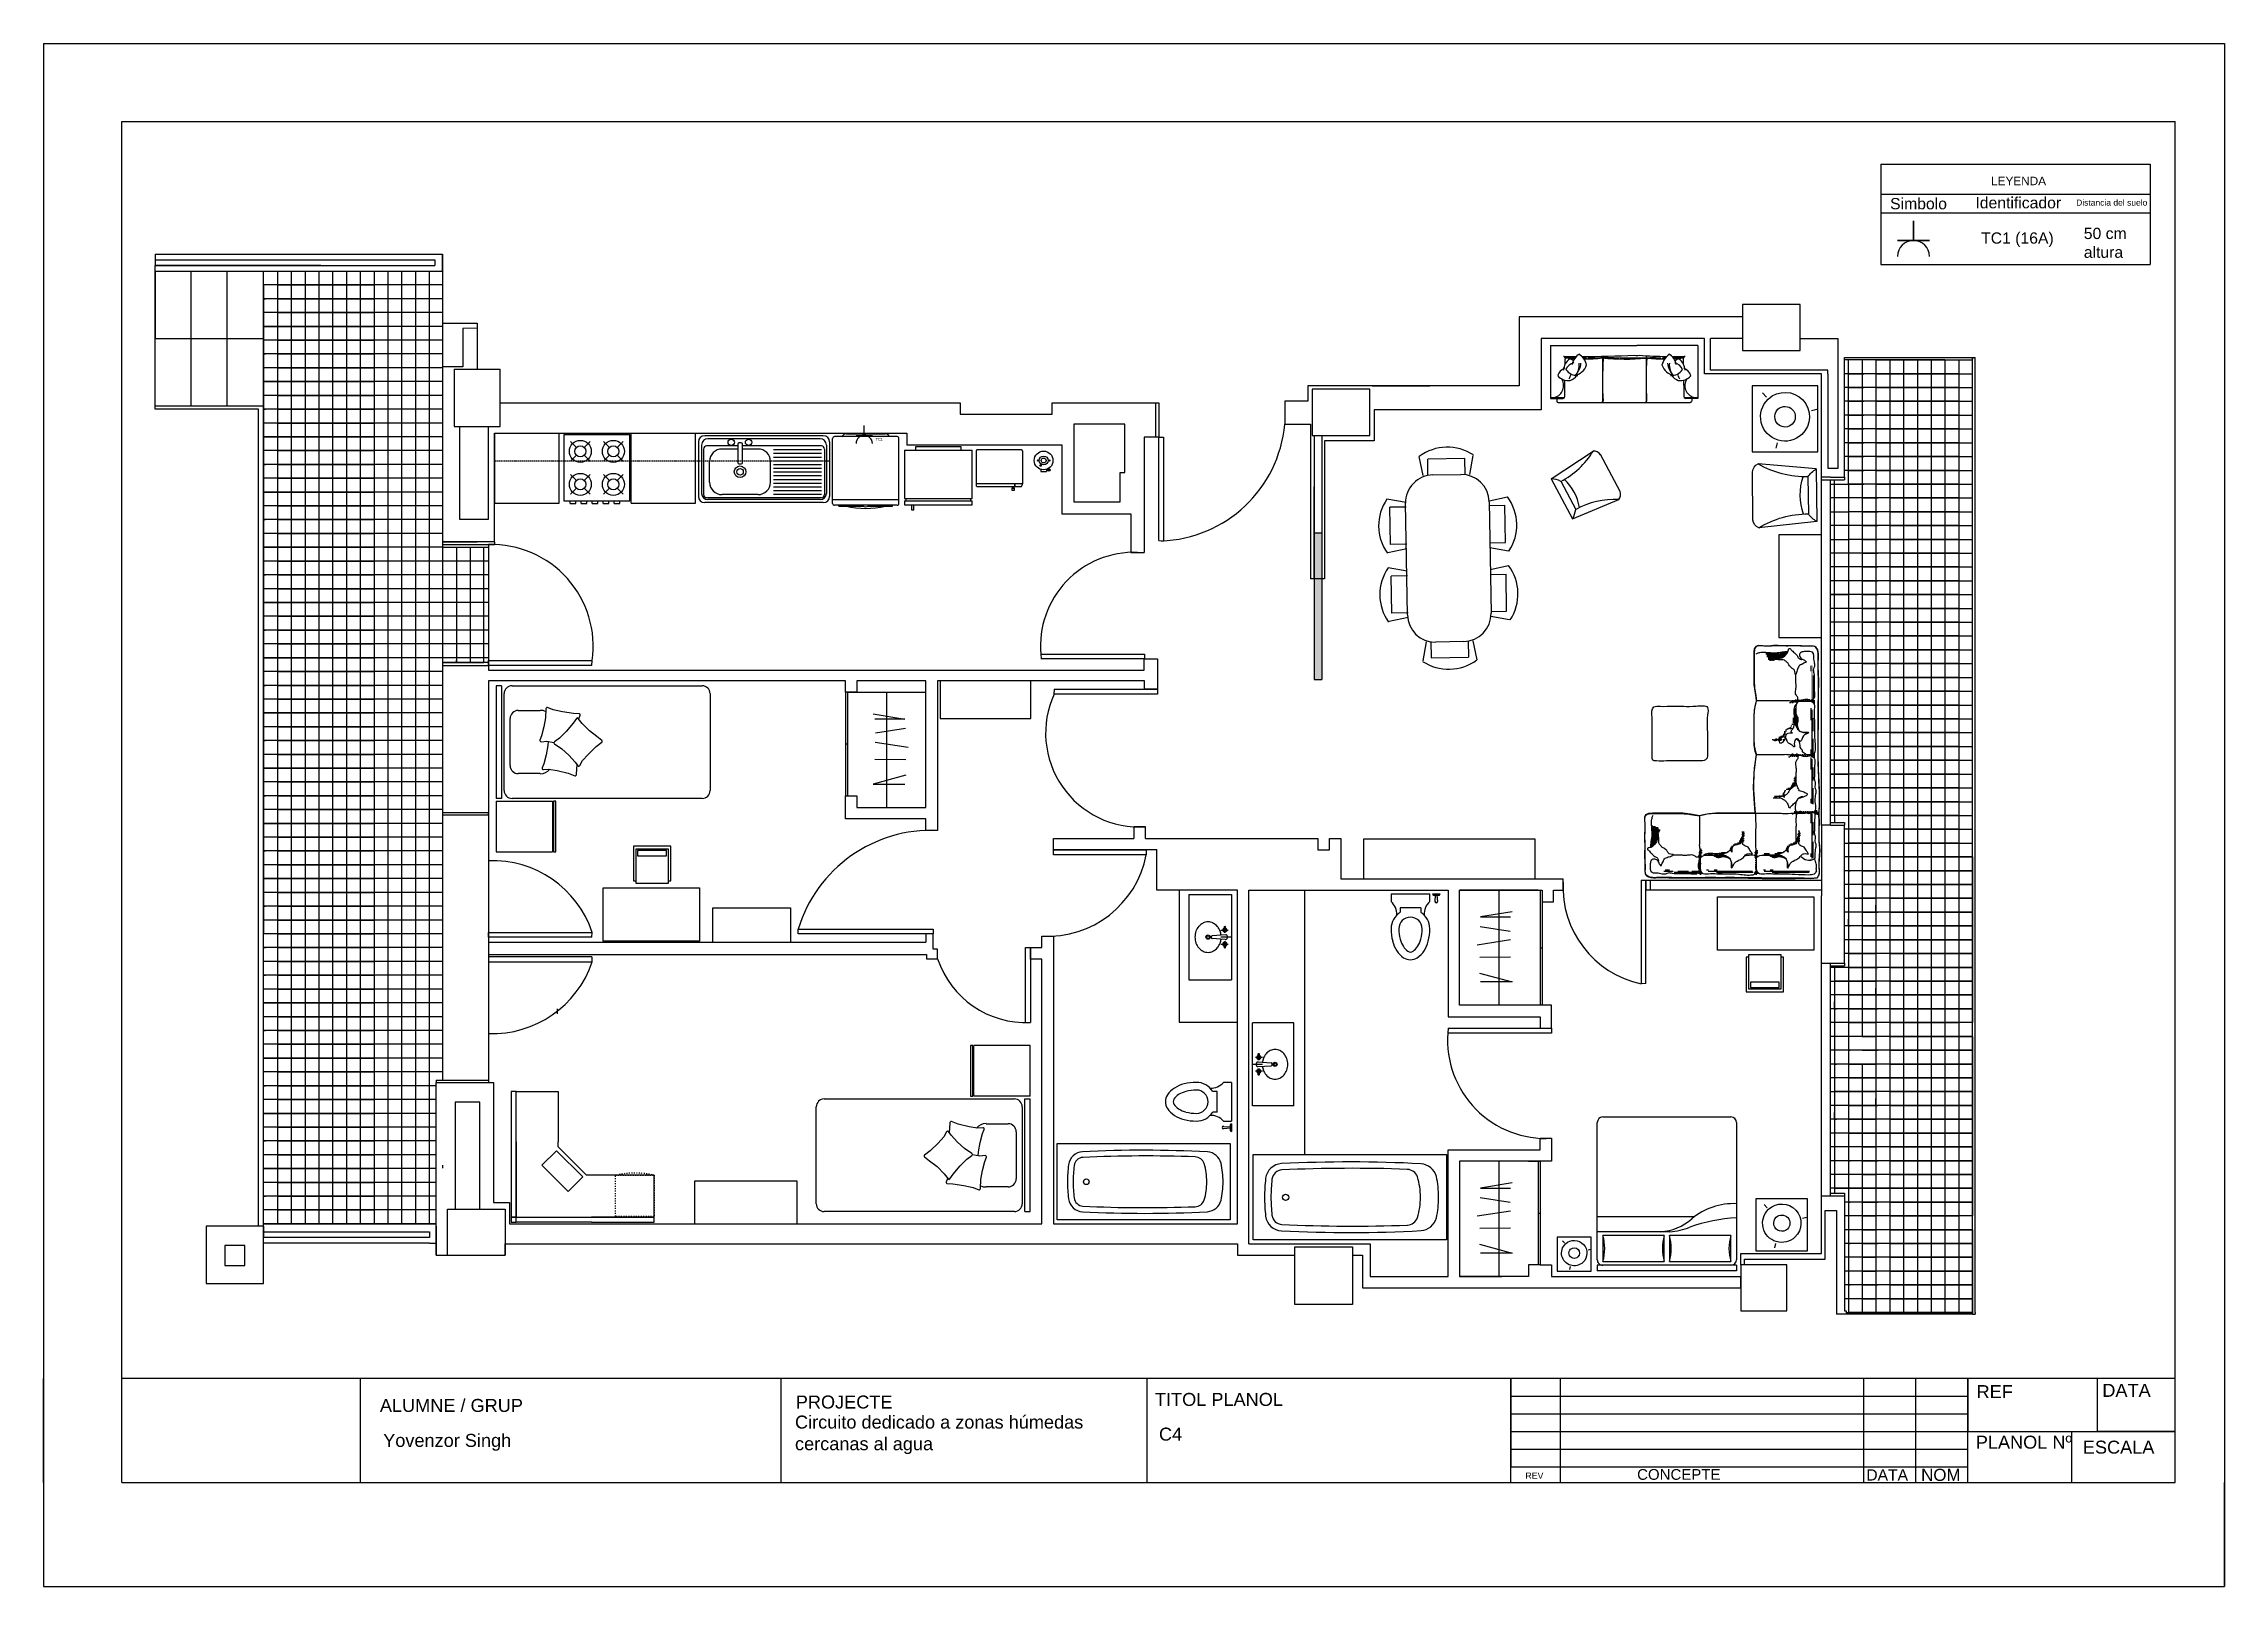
# Model space of a CAD drawing. Header units: millimetres. Extents: x 2377 to 4712, y -254 to 3188.
# Drawn here: x 3295.4 to 3715.4, y 1297.2 to 1594.2 of the extents above; entities that cross this region are included whole.
import ezdxf

# ---------------------------------------------------------------- set-up
doc = ezdxf.new("R2010")
doc.units = ezdxf.units.MM
doc.set_wipeout_variables(frame=1)
doc.linetypes.add('ACAD_ISO03W100', pattern=[30, 12, -18])
doc.linetypes.add('DASHED2', pattern=[0.375, 0.25, -0.125])
for name, color, linetype in [('Enchufes', 30, 'Continuous'), ('Mobiliario', 254, 'Continuous'), ('www.dwgautocad.com', 7, 'Continuous')]:
    doc.layers.add(name, color=color, linetype=linetype)
doc.styles.get("Standard").update_dxf_attribs({"font": 'arial.ttf'})
pattern_1 = [(360, (-19164.16732, 15404.11734), (0.1046396866, 0.2092793731), [0, -0.2092793731])]
pattern_2 = [(360, (-19153.37338, 15404.11734), (0.1046396866, 0.2092793731), [0, -0.2092793731])]
pattern_3 = [(270, (-17326.24135, 17220.01939), (-0.2092793731, -0.1046396866), [0, -0.2092793731])]

msp = doc.modelspace()

# ---------------------------------------------------------------- texts
at = {"transparency": 33554687, "attachment_point": 1}
for s, width, gutter_width, heights, insert, char_height in [('LEYENDA', 31.33, 8.11, [0], (3670.51, 1568.59), 1.623), ('REF', 14.591, 12.5, [0], (3667.71, 1335.96), 2.5), ('DATA', 13.3924, 12.5, [0], (3691.93, 1336.2), 2.5), ('ALUMNE / GRUP', 48.2644, 12.5, [0], (3360.2, 1333.3), 2.5), ('PROJECTE', 37.0564, 12.5, [0], (3440.3, 1333.96), 2.5), ('TITOL PLANOL', 34.1105, 12.5, [0], (3509.47, 1334.46), 2.5), ('C4', 63.5407, 12.5, [0], (3510.25, 1327.78), 2.5), ('Yovenzor Singh', 71.9553, 12.5, [0], (3360.84, 1326.57), 2.5), ('PLANOL Nº', 23.5912, 12.5, [4.44], (3667.56, 1326.23), 2.5), ('ESCALA', 18.9792, 12.5, [0], (3688.18, 1325.27), 2.5), ('REV', 3.8206, 6.05, [0], (3580.82, 1319.14), 1.209), ('CONCEPTE', 3.309, 10.34, [0], (3602.34, 1319.8), 2.068), ('DATA', 8.5845, 10.78, [0], (3646.48, 1319.75), 2.155), ('NOM', 9.2865, 11.66, [0], (3657.03, 1319.85), 2.331)]:
    msp.add_mtext_dynamic_manual_height_columns(s, width=width, gutter_width=gutter_width, heights=heights, dxfattribs=dict(at, insert=insert, char_height=char_height))
at = {"color": 165, "linetype": 'ACAD_ISO03W100', "true_color": 0x5e67af, "transparency": 33554687, "attachment_point": 1}
for s, width, insert, char_height in [('{\\C256;Simbolo}', 12.7968, (3651.06, 1564.5), 2.1694), ('{\\C256;Identificador}', 12.7968, (3667.49, 1564.68), 2.1694), ('{\\C256;Distancia del suelo}', 15.3121, (3686.89, 1564.2), 1.1694), ('{\\C256;50 cm\\Paltura}', 12.7968, (3688.36, 1558.77), 2.1694), ('{\\C256;TC1 (16A)}', 14.5032, (3668.59, 1557.88), 2.1694)]:
    msp.add_mtext_dynamic_manual_height_columns(s, width=width, gutter_width=10.85, heights=[0], dxfattribs=dict(at, insert=insert, char_height=char_height))
at = {"transparency": 33554687, "insert": (3440.15, 1330.1), "char_height": 2.5, "width": 186.4717, "attachment_point": 1}
msp.add_mtext('Circuito dedicado a zonas húmedas\\Pcercanas al agua', dxfattribs=at)
at = {"layer": 'Enchufes', "transparency": 33554687, "insert": (3455.68, 1518.3), "char_height": 0.529, "attachment_point": 1}
msp.add_mtext_dynamic_manual_height_columns('TC1', width=1.876, gutter_width=2.64, heights=[0], dxfattribs=at)

# ---------------------------------------------------------------- blocks, each defined once
blk = doc.blocks.new('sl06-3')
blk.add_wipeout([(-1.097, 0), (-1.097, -0.785), (-1.004, -0.785), (-1.004, -0.826), (-0.998, -0.841), (-0.984, -0.846), (0.984, -0.846), (0.998, -0.841), (1.004, -0.826), (1.004, -0.785), (1.097, -0.785), (1.097, 0)])
for p, q in [((-1.097, 0), (0.187, 0)), ((-1.097, 0), (-1.097, -0.785)), ((1.097, 0), (0.187, 0)), ((1.097, 0), (1.097, -0.785)), ((-0.325, -0.163), (-0.325, -0.835)), ((0.325, -0.163), (0.325, -0.835)), ((-1.097, -0.785), (-0.911, -0.785)), ((-1.004, -0.785), (-1.004, -0.826)), ((-0.984, -0.846), (0.984, -0.846)), ((1.097, -0.785), (0.911, -0.785)), ((1.004, -0.785), (1.004, -0.826))]:
    blk.add_line(p, q)
for centre, radius, start, end in [((-0.911, -0.194), 0.0345, 350.3176, 84.0619), ((-0.69, -0.375), 0.216, 124.6365, 177.075), ((-0.734, 3.522), 3.685, 267.4551, 270.2867), ((-0.878, -0.16), 0.0199, 180, 270.2728), ((-3.416, -0.176), 2.538, 357.8878, 359.4607), ((-0.835, -7.469), 7.289, 89.1804, 90.3362), ((-0.582, 2.269), 2.466, 263.1189, 266.3413), ((-0.713, -0.421), 0.169, 102.9198, 157.8067), ((-0.909, -0.461), 0.281, 57.5154, 70.1262), ((-0.561, -0.315), 0.216, 118.6365, 171.075), ((-0.775, -0.218), 0.226, 277.5785, 341.9977), ((-0.925, -0.236), 0.281, 313.1105, 354.9805), ((-0.952, -0.282), 0.281, 322.0792, 3.9492), ((-0.832, -0.361), 0.281, 14.6616, 56.5316), ((-0.91, 27.813), 27.977, 270.565, 272.1795), ((-0.835, -7.469), 7.289, 87.8611, 88.2702), ((-0.582, 2.269), 2.466, 269.4986, 276.0002), ((-0.253, -43.628), 43.444, 89.3664, 90.3826), ((4.318, -0.535), 4.643, 175.6133, 183.6304), ((0.003, 3.161), 3.361, 264.4086, 275.4919), ((0.331, 1.193), 1.348, 262.4802, 263.9065), ((0.044, 1.193), 1.348, 276.0935, 277.5198), ((0.779, 7.538), 7.701, 265.8451, 268.9224), ((0.423, -7.178), 6.994, 89.0148, 91.5985), ((4.967, -0.535), 4.643, 175.6133, 183.6304), ((0.587, 2.191), 2.389, 264.0009, 270.3979), ((0.775, -0.218), 0.226, 198.0023, 262.4215), ((0.832, -0.361), 0.281, 123.4684, 165.3384), ((0.835, -7.469), 7.289, 91.7298, 92.1389), ((0.925, -0.236), 0.281, 185.0195, 226.8895), ((0.561, -0.315), 0.216, 8.925, 61.3635), ((0.952, -0.282), 0.281, 176.0508, 217.9208), ((0.734, 3.522), 3.685, 269.7133, 272.5449), ((0.835, -7.469), 7.289, 89.6638, 90.8196), ((0.587, 2.191), 2.389, 273.6594, 276.9846), ((0.713, -0.421), 0.169, 22.1933, 77.0802), ((0.909, -0.461), 0.281, 109.8738, 122.4846), ((0.69, -0.375), 0.216, 2.925, 55.3635), ((0.911, -0.194), 0.0345, 95.9381, 189.6824), ((3.416, -0.176), 2.538, 180.5393, 182.1122), ((0.878, -0.16), 0.0199, 269.7272, 0), ((-1.081, -0.596), 0.179, 285.638, 32.2993), ((-0.83, -0.496), 0.169, 108.9198, 163.8067), ((-0.828, -0.299), 0.222, 222.585, 276.1295), ((6.398, -0.722), 7.289, 178.3493, 180.3362), ((-0.691, -0.225), 0.222, 216.585, 270.1295), ((-1.063, -0.35), 0.281, 329.6739, 345.032), ((-0.886, -0.309), 0.226, 291.1732, 322.6277), ((0.691, -0.225), 0.222, 269.8705, 323.415), ((0.886, -0.309), 0.226, 217.3723, 248.8268), ((1.063, -0.35), 0.281, 194.968, 210.3261), ((0.828, -0.299), 0.222, 263.8705, 317.415), ((0.83, -0.496), 0.169, 16.1933, 71.0802), ((-6.398, -0.722), 7.289, 359.6638, 1.6507), ((1.081, -0.596), 0.179, 147.7007, 254.362), ((-0.927, 1.876), 2.649, 266.4089, 270.8584), ((-0.984, -0.826), 0.0199, 180, 270), ((-0.911, -0.765), 0.0199, 270, 0.2728), ((0.927, 1.876), 2.649, 269.1416, 273.5911), ((0.911, -0.765), 0.0199, 179.7272, 270), ((0.984, -0.826), 0.0199, 270, 0)]:
    blk.add_arc(centre, radius, start, end)
for p in [(-0.325, -0.835), (0.325, -0.835)]:
    blk.add_point(p)
blk = doc.blocks.new('sl06-1')
blk.add_wipeout([(0, -0.313), (0, 0.313), (0.691, 0.38), (0.722, 0.361), (0.74, 0.342), (0.75, 0.32), (0.76, 0.288), (0.76, -0.288), (0.751, -0.319), (0.736, -0.346), (0.712, -0.367), (0.691, -0.38)])
at = {"linetype": 'ByBlock'}
for p, q in [((0, 0.313), (0.691, 0.38)), ((0, 0.313), (0, -0.313)), ((0.76, -0.288), (0.76, 0.288)), ((0.1, 0.221), (0.1, -0.221)), ((0, -0.313), (0.691, -0.38))]:
    blk.add_line(p, q, dxfattribs=at)
for centre, radius, start, end in [((-0.146, 0.053), 0.298, 34.1973, 60.6083), ((0.114, 1.345), 1.125, 269.3185, 300.8671), ((0.643, 0.272), 0.118, 7.6143, 66.1255), ((-0.478, 0), 0.673, 340.7839, 19.2161), ((-0.146, -0.053), 0.298, 299.3917, 325.8027), ((0.114, -1.345), 1.125, 59.1329, 90.6815), ((0.643, -0.272), 0.118, 293.8745, 352.3857)]:
    blk.add_arc(centre, radius, start, end, dxfattribs=at)
blk = doc.blocks.new('sl06-0')
at = {"layer": 'Mobiliario'}
for p, q in [((-0.3, 0.281, -1.579), (-0.3, -0.318, -1.579)), ((0.298, 0.281, -1.579), (-0.3, 0.281, -1.579)), ((0.298, -0.318, -1.579), (0.298, 0.281, -1.579)), ((-0.3, -0.318, -1.579), (0.298, -0.318, -1.579))]:
    blk.add_line(p, q, dxfattribs=at)
at = {"layer": 'Mobiliario', "linetype": 'ByBlock'}
for p, q in [((-0.169, 0.179, -1.579), (-0.205, 0.217, -1.579)), ((0.24, 0.057, -1.579), (0.29, 0.069, -1.579)), ((-0.071, -0.236, -1.579), (-0.085, -0.286, -1.579))]:
    blk.add_line(p, q, dxfattribs=at)
at = {"layer": 'Mobiliario', "linetype": 'ByBlock', "extrusion": (0, 0, -1)}
for major_axis, start_param, end_param in [((-0.157, -0.157), 1.599693, 4.741285), ((-0.157, -0.157), -1.5419, 1.599693), ((-0.0663, -0.0663), -1.5419, 1.599693), ((-0.0663, -0.0663), 1.599693, 4.741285)]:
    blk.add_ellipse((0, 0, -1.579), major_axis=major_axis, ratio=1, start_param=start_param, end_param=end_param, dxfattribs=at)
blk = doc.blocks.new('MHPLS012')
at = {"layer": 'Mobiliario'}
for p, q in [((-2.024, 0.95), (-0.152, 0.95)), ((-0.076, 0.95), (-0.076, -0.95)), ((-0.076, 0.95), (0, 0.95)), ((0, 0.95), (0, -0.95)), ((-2.1, -0.874), (-2.1, 0.874)), ((-0.483, 0.874), (-0.483, 0.036)), ((-0.127, 0.874), (-0.483, 0.874)), ((-0.127, 0.036), (-0.127, 0.874)), ((-0.737, 0.366), (-0.737, -0.95)), ((-0.533, 0.041), (-0.533, -0.95)), ((-0.483, 0.036), (-0.127, 0.036)), ((-0.483, -0.036), (-0.483, -0.874)), ((-0.127, -0.036), (-0.483, -0.036)), ((-0.127, -0.874), (-0.127, -0.036)), ((-0.483, -0.874), (-0.127, -0.874)), ((-0.152, -0.95), (-2.024, -0.95)), ((-0.076, -0.95), (0, -0.95))]:
    blk.add_line(p, q, dxfattribs=at)
for centre, radius, start, end in [((-2.024, 0.874), 0.0762, 90, 180), ((-0.019, 0.912), 0.898, 177.5673, 219.5461), ((1.615, 1.088), 2.343, 183.3665, 199.2534), ((-0.152, 0.874), 0.0762, 0, 90), ((-0.305, 1.483), 0.635, 253.7398, 286.2602), ((-1.227, -0.125), 0.694, 3.1663, 42.0658), ((-1.458, -0.029), 0.927, 4.2918, 21.7676), ((-0.305, -0.574), 0.635, 73.7398, 106.2602), ((-0.305, 0.574), 0.635, 253.7398, 286.2602), ((-2.024, -0.874), 0.0762, 180, 270), ((-0.305, -1.483), 0.635, 73.7398, 106.2602), ((-0.152, -0.874), 0.0762, 270, 0)]:
    blk.add_arc(centre, radius, start, end, dxfattribs=at)
blk = doc.blocks.new('*U7')
for p, q in [((-976, 0), (-976, -500)), ((-526, 0), (-976, 0)), ((-526, 0), (-526, -500)), ((500, 0), (-500, 0)), ((-500, -48), (-500, 0)), ((500, -49), (-500, -48)), ((-500, -1830), (-500, -141)), ((-430, -71), (430, -71)), ((-209, -125), (209, -125)), ((500, -49), (500, 0)), ((500, -141), (500, -1830)), ((-280, -392), (-280, -196)), ((280, -196), (280, -392)), ((-526, -500), (-976, -500)), ((430, -1900), (-430, -1900))]:
    blk.add_line(p, q)
blk.add_lwpolyline([(-526, -531), (-526, -511), (-976, -511), (-976, -531)], close=True)
for points in [[(5, -461), (-31, -460), (-113, -445), (-193, -423), (-229, -409, 0.550421), (-244, -420), (-240, -469), (-253, -543), (-277, -641), (-299, -699, 0.502905), (-290, -713), (-236, -717), (-204, -721)], [(205, -734), (238, -746, 0.517444), (252, -737), (253, -687), (267, -589), (285, -508), (306, -456, 0.51806), (296, -442), (216, -439), (134, -425), (54, -403), (18, -389, 0.550421), (3, -399), (7, -449), (-4, -514)]]:
    blk.add_lwpolyline(points, format="xyb")
blk.add_lwpolyline([(-109, -817), (-39, -889), (-2, -939, 0.502905), (15, -939), (48, -895), (101, -828), (165, -764), (210, -730, 0.517444), (209, -713), (168, -685), (93, -621), (34, -562), (1, -518, 0.51806), (-16, -518), (-61, -585), (-117, -646), (-178, -702), (-210, -725, 0.550421), (-208, -743), (-165, -766)], format="xyb", close=True)
for centre, radius, start, end in [((-430, -141), 70, 90, 180), ((-209, -196), 71.3, 89.9964, 180), ((209, -196), 71.3, 0, 90), ((430, -141), 70, 0, 90), ((-175, -396), 106, 177.773, 230.9652), ((175, -396), 106, 334.5655, 2.227), ((-430, -1830), 70, 180, 270), ((430, -1830), 70, 270, 0)]:
    blk.add_arc(centre, radius, start, end)
blk = doc.blocks.new('bn04-7')
for p, q in [((0, 0), (0, -0.147)), ((-0.6, 0), (0.6, 0)), ((-0.6, -0.6), (-0.6, 0)), ((-0.058, -0.092), (-0.151, -0.092)), ((-0.122, -0.087), (-0.112, -0.087)), ((-0.122, -0.098), (-0.112, -0.098)), ((-0.1, -0.148), (-0.1, -0.045)), ((-0.033, -0.08), (-0.02, -0.271)), ((-0.005, -0.286), (0.005, -0.286)), ((0.034, -0.086), (0.02, -0.271)), ((0.058, -0.092), (0.151, -0.092)), ((0.1, -0.148), (0.1, -0.045)), ((0.122, -0.087), (0.112, -0.087)), ((0.122, -0.098), (0.112, -0.098)), ((0.6, -0.6), (0.6, 0)), ((-0.6, -0.6), (0.6, -0.6))]:
    blk.add_line(p, q)
for centre, radius in [((-0.1, -0.092), 0.0118), ((0, -0.328), 0.03), ((0.1, -0.092), 0.0118), ((0, -0.328), 0.02)]:
    blk.add_circle(centre, radius)
for centre, radius, start, end in [((-0.055, -0.328), 0.16, 154.2946, 180), ((-0.028, -0.341), 0.189, 130.7108, 154.2946), ((-0.142, -0.092), 0.0118, 39.1354, 320.8646), ((-0.011, -0.361), 0.216, 109.6169, 130.7108), ((-0.131, -0.083), 0.0025, 219.1354, 256.4029), ((-0.131, -0.101), 0.0025, 103.5971, 140.8646), ((-0.123, -0.049), 0.0381, 256.4029, 272.0458), ((-0.123, -0.136), 0.0381, 87.9542, 103.5971), ((-0.1, -0.092), 0.0299, 191.7173, 168.2827), ((-0.1, -0.092), 0.0235, 194.2864, 165.7136), ((-0.112, -0.084), 0.003, 270, 324.6965), ((-0.112, -0.101), 0.003, 35.3035, 90), ((0, -0.393), 0.249, 96.5773, 109.6169), ((0.055, -0.103), 0.0911, 153.0547, 165.3672), ((-0.006, -0.094), 0.0379, 104.9144, 122.742), ((-0.005, -0.271), 0.015, 180, 270), ((0, -0.113), 0.0583, 90, 104.9144), ((0, -0.113), 0.0583, 75.0856, 90), ((0.005, -0.271), 0.015, 270, 0), ((0.005, -0.094), 0.0379, 57.258, 75.0856), ((-0.056, -0.103), 0.0911, 14.6328, 26.9453), ((0, -0.393), 0.249, 70.3831, 83.252), ((0.025, -0.085), 0.00867, 0, 32.7882), ((0.025, -0.085), 0.00867, 350.3449, 0), ((0.1, -0.092), 0.0299, 11.7173, 348.2827), ((0.1, -0.092), 0.0235, 14.2864, 345.7136), ((0.011, -0.361), 0.216, 49.2892, 70.3831), ((0.112, -0.084), 0.003, 215.3035, 270), ((0.112, -0.101), 0.003, 90, 144.6965), ((0.123, -0.049), 0.0381, 267.9542, 283.5971), ((0.123, -0.136), 0.0381, 76.4029, 92.0458), ((0.131, -0.083), 0.0025, 283.5971, 320.8646), ((0.131, -0.101), 0.0025, 39.1354, 76.4029), ((0.142, -0.092), 0.0118, 219.1354, 140.8646), ((0.028, -0.341), 0.189, 25.7054, 49.2892), ((0.055, -0.328), 0.16, 0, 25.7054), ((-0.055, -0.328), 0.16, 180, 205.7054), ((-0.028, -0.315), 0.189, 205.7054, 229.2892), ((-0.011, -0.295), 0.216, 229.2892, 250.3831), ((0, -0.264), 0.249, 250.3831, 270), ((0, -0.264), 0.249, 270, 289.6169), ((0.011, -0.295), 0.216, 289.6169, 310.7108), ((0.028, -0.315), 0.189, 310.7108, 334.2946), ((0.055, -0.328), 0.16, 334.2946, 360)]:
    blk.add_arc(centre, radius, start, end)
blk = doc.blocks.new('bn34-3')
at = {"linetype": 'ByBlock'}
for p, q in [((-0.176, 0), (-0.176, -0.071)), ((-0.176, 0), (0.176, 0)), ((0.176, -0.071), (0.176, 0)), ((0.2, 0), (0.271, 0)), ((0.2, 0), (0.206, -0.012)), ((0.265, -0.012), (0.271, 0)), ((-0.094, -0.129), (-0.094, -0.168)), ((0.094, -0.129), (-0.094, -0.129)), ((0.094, -0.129), (0.094, -0.168)), ((0.206, -0.012), (0.265, -0.012)), ((0.224, -0.071), (0.229, -0.012)), ((0.241, -0.012), (0.247, -0.071))]:
    blk.add_line(p, q, dxfattribs=at)
for centre, radius, start, end in [((-0.284, -0.188), 0.16, 358.3378, 47.4896), ((0, -0.318), 0.176, 122.231, 180), ((0, -0.318), 0.176, 0, 57.769), ((0.284, -0.188), 0.16, 132.5104, 181.6622), ((0.235, -0.071), 0.0118, 180, 0), ((0.274, -0.318), 0.45, 180, 194.5143), ((0, -0.318), 0.106, 0, 180), ((0.274, -0.318), 0.38, 180, 194.5142), ((-0.274, -0.318), 0.38, 345.4858, 360), ((-0.274, -0.318), 0.45, 345.4857, 360), ((0.139, -0.353), 0.311, 194.5143, 212.0054), ((0.054, -0.406), 0.21, 212.0054, 236.4659), ((0.139, -0.353), 0.24, 194.5143, 212.0054), ((0.054, -0.406), 0.14, 212.0054, 236.4659), ((0, -0.487), 0.113, 236.4659, 270), ((0, -0.487), 0.0428, 236.466, 270), ((0, -0.487), 0.0428, 270, 303.534), ((0, -0.487), 0.113, 270, 303.5341), ((-0.054, -0.406), 0.14, 303.5341, 327.9946), ((-0.054, -0.406), 0.21, 303.5341, 327.9946), ((-0.139, -0.353), 0.24, 327.9946, 345.4857), ((-0.139, -0.353), 0.311, 327.9946, 345.4857)]:
    blk.add_arc(centre, radius, start, end, dxfattribs=at)
blk = doc.blocks.new('A$C57724086')
at = {"layer": 'Mobiliario'}
for p, q in [((0, 0), (0, 1.7)), ((0, 1.7), (0.75, 1.7)), ((0.75, 1.7), (0.75, 0)), ((0.75, 0), (0, 0))]:
    blk.add_line(p, q, dxfattribs=at)
blk.add_circle((0.375, 1.415), 0.0275, dxfattribs=at)
for centre, radius, start, end in [((0.229, 1.442), 0.15, 97.8246, 176.2997), ((0.229, 1.442), 0.094, 97.8246, 176.2997), ((0.375, 0.114), 1.486, 89.9988, 96.4162), ((0.375, 0.111), 1.433, 89.9987, 96.3484), ((0.375, 0.114), 1.486, 83.5838, 90.0012), ((0.375, 0.111), 1.433, 83.6516, 90.0013), ((0.521, 1.442), 0.094, 3.7003, 82.1754), ((0.521, 1.442), 0.15, 3.7003, 82.1754), ((12.322, 0.854), 12.257, 177.2038, 182.9431), ((13.215, 0.833), 13.094, 177.3056, 182.1342), ((-12.465, 0.833), 13.094, 357.8658, 2.6944), ((-11.572, 0.854), 12.257, 357.0569, 2.7962), ((0.231, 0.235), 0.15, 183.8947, 255.3014), ((0.23, 0.35), 0.1, 182.9309, 250.2221), ((0.375, 0.858), 0.628, 253.4701, 270.0186), ((0.375, 0.858), 0.628, 269.9814, 286.5299), ((0.52, 0.35), 0.1, 289.7779, 357.0691), ((0.519, 0.235), 0.15, 284.6986, 356.1053), ((0.375, 0.924), 0.854, 257.6931, 270.0076), ((0.375, 0.924), 0.854, 269.9924, 282.3069)]:
    blk.add_arc(centre, radius, start, end, dxfattribs=at)
blk = doc.blocks.new('ESCRITORIO')
for p, q in [((3846.323, 14796.154), (3846.263, 14796.154)), ((3846.263, 14796.154), (3846.263, 14796.094)), ((3846.263, 14795.179), (3846.263, 14796.094)), ((3846.263, 14796.094), (3846.323, 14796.094)), ((3846.263, 14796.094), (3846.323, 14796.094)), ((3847.238, 14796.154), (3846.323, 14796.154)), ((3846.323, 14796.154), (3846.323, 14796.094)), ((3846.323, 14796.094), (3846.323, 14796.154)), ((3846.323, 14796.094), (3847.238, 14796.094)), ((3846.323, 14796.094), (3846.323, 14795.179)), ((3847.238, 14796.094), (3846.323, 14796.094)), ((3846.323, 14796.094), (3846.323, 14795.179)), ((3847.848, 14796.154), (3847.238, 14796.154)), ((3847.238, 14796.094), (3847.848, 14796.094)), ((3847.238, 14796.094), (3847.848, 14796.094)), ((3847.848, 14796.094), (3847.848, 14796.154)), ((3847.848, 14796.094), (3847.848, 14795.584)), ((3846.953, 14795.781), (3846.635, 14795.462)), ((3847.13, 14795.604), (3846.953, 14795.781)), ((3846.635, 14795.462), (3846.811, 14795.286)), ((3846.811, 14795.286), (3847.13, 14795.604)), ((3846.833, 14795.239), (3847.178, 14795.584)), ((3847.178, 14795.584), (3847.238, 14795.584)), ((3847.848, 14795.584), (3847.238, 14795.584)), ((3846.263, 14795.179), (3846.263, 14794.419)), ((3846.323, 14795.179), (3846.323, 14794.419)), ((3846.323, 14794.419), (3846.323, 14795.179)), ((3846.833, 14795.179), (3846.833, 14795.239)), ((3846.833, 14794.419), (3846.833, 14795.179)), ((3846.263, 14794.419), (3846.323, 14794.419)), ((3846.323, 14794.419), (3846.833, 14794.419))]:
    blk.add_line(p, q)
at = {"linetype": 'ACAD_ISO03W100', "ltscale": 0.001}
for p, q in [((3846.333, 14794.419), (3846.333, 14794.889)), ((3846.333, 14794.889), (3846.833, 14794.889)), ((3846.833, 14794.889), (3846.833, 14794.419)), ((3846.833, 14794.444), (3846.833, 14794.864)), ((3846.833, 14794.864), (3846.838, 14794.864)), ((3846.833, 14794.419), (3846.333, 14794.419)), ((3846.838, 14794.444), (3846.833, 14794.444))]:
    blk.add_line(p, q, dxfattribs=at)
blk.add_arc((3845.741, 14794.654), 1.117, 349.1637, 10.8363, dxfattribs=at)
blk = doc.blocks.new('cl08-2')
for p, q in [((-0.439, 0), (-0.439, -0.879)), ((0.439, 0), (-0.439, 0)), ((0.439, -0.879), (0.439, 0)), ((-0.271, -0.168), (-0.349, -0.09)), ((-0.271, -0.271), (-0.349, -0.349)), ((-0.09, -0.09), (-0.168, -0.168)), ((-0.09, -0.349), (-0.168, -0.271)), ((0.168, -0.168), (0.09, -0.09)), ((0.09, -0.349), (0.168, -0.271)), ((0.271, -0.168), (0.349, -0.09)), ((0.349, -0.349), (0.271, -0.271)), ((-0.271, -0.607), (-0.349, -0.529)), ((-0.168, -0.607), (-0.09, -0.529)), ((0.168, -0.607), (0.09, -0.529)), ((0.271, -0.607), (0.349, -0.529)), ((-0.349, -0.788), (-0.271, -0.711)), ((-0.09, -0.788), (-0.168, -0.711)), ((0.09, -0.788), (0.168, -0.711)), ((0.349, -0.788), (0.271, -0.711)), ((-0.439, -0.879), (0.439, -0.879)), ((-0.354, -0.915), (-0.354, -0.879)), ((-0.354, -0.915), (-0.281, -0.915)), ((-0.281, -0.915), (-0.281, -0.879)), ((-0.208, -0.915), (-0.208, -0.879)), ((-0.208, -0.915), (-0.134, -0.915)), ((-0.134, -0.915), (-0.134, -0.879)), ((-0.061, -0.915), (-0.061, -0.879)), ((-0.061, -0.915), (0.012, -0.915)), ((0.012, -0.915), (0.012, -0.879)), ((0.085, -0.915), (0.085, -0.879)), ((0.085, -0.915), (0.159, -0.915)), ((0.159, -0.915), (0.159, -0.879)), ((0.232, -0.915), (0.232, -0.879)), ((0.232, -0.915), (0.305, -0.915)), ((0.305, -0.915), (0.305, -0.879))]:
    blk.add_line(p, q)
for centre, radius in [((-0.22, -0.22), 0.146), ((-0.22, -0.22), 0.0732), ((0.22, -0.22), 0.146), ((0.22, -0.22), 0.0732), ((-0.22, -0.659), 0.146), ((0.22, -0.659), 0.146), ((-0.22, -0.659), 0.0732), ((0.22, -0.659), 0.0732)]:
    blk.add_circle(centre, radius)
blk = doc.blocks.new('cl25-14')
at = {"layer": 'www.dwgautocad.com', "color": 0}
for p, q in [((0.478, 0.539), (-0.478, 0.539)), ((-0.528, 0.489), (-0.528, 0.05)), ((-0.503, 0.464), (-0.503, 0.075)), ((-0.488, 0.432), (-0.488, 0.065)), ((-0.212, 0.457), (-0.463, 0.457)), ((0.453, 0.514), (-0.453, 0.514)), ((-0.212, 0.432), (-0.338, 0.432)), ((-0.212, 0.471), (-0.212, 0.322)), ((-0.183, 0.481), (-0.202, 0.481)), ((-0.173, 0.322), (-0.173, 0.471)), ((0.463, 0.457), (-0.173, 0.457)), ((-0.048, 0.432), (-0.173, 0.432)), ((0.463, 0.425), (0.077, 0.425)), ((0.463, 0.395), (0.077, 0.395)), ((0.463, 0.365), (0.077, 0.365)), ((0.488, 0.432), (0.488, 0.065)), ((0.503, 0.464), (0.503, 0.075)), ((0.528, 0.489), (0.528, 0.05)), ((-0.438, 0.165), (-0.438, 0.332)), ((-0.202, 0.312), (-0.183, 0.312)), ((0.052, 0.165), (0.052, 0.332)), ((0.463, 0.335), (0.077, 0.335)), ((0.463, 0.305), (0.077, 0.305)), ((0.463, 0.275), (0.077, 0.275)), ((0.463, 0.245), (0.077, 0.245)), ((0.463, 0.215), (0.077, 0.215)), ((0.463, 0.185), (0.077, 0.185)), ((0.478, 0), (-0.478, 0)), ((0.463, 0.04), (-0.463, 0.04)), ((0.453, 0.025), (-0.453, 0.025)), ((-0.048, 0.065), (-0.338, 0.065)), ((0.463, 0.155), (0.077, 0.155)), ((0.463, 0.125), (0.077, 0.125)), ((0.463, 0.095), (0.077, 0.095)), ((0.463, 0.065), (0.077, 0.065))]:
    blk.add_line(p, q, dxfattribs=at)
for centre, radius in [((-0.264, 0.486), 0.026), ((-0.124, 0.486), 0.026), ((-0.193, 0.249), 0.0463), ((-0.193, 0.249), 0.0263)]:
    blk.add_circle(centre, radius, dxfattribs=at)
for centre, radius, start, end in [((-0.478, 0.489), 0.05, 90, 180), ((0.478, 0.489), 0.05, 0, 90), ((-0.453, 0.464), 0.05, 90, 180), ((-0.463, 0.432), 0.025, 90, 180), ((-0.338, 0.332), 0.1, 90, 180), ((-0.202, 0.471), 0.01, 90, 180), ((-0.183, 0.471), 0.01, 0, 90), ((-0.048, 0.332), 0.1, 0, 90), ((0.453, 0.464), 0.05, 0, 90), ((0.463, 0.432), 0.025, 0, 90), ((-0.202, 0.322), 0.01, 180, 270), ((-0.183, 0.322), 0.01, 270, 0), ((-0.478, 0.05), 0.05, 180, 270), ((-0.453, 0.075), 0.05, 180, 270), ((-0.463, 0.065), 0.025, 180, 270), ((-0.338, 0.165), 0.1, 180, 270), ((-0.048, 0.165), 0.1, 270, 0), ((0.453, 0.075), 0.05, 270, 0), ((0.463, 0.065), 0.025, 270, 0), ((0.478, 0.05), 0.05, 270, 0)]:
    blk.add_arc(centre, radius, start, end, dxfattribs=at)
blk = doc.blocks.new('A$C297D1C59')
for p, q in [((0, 1779, -35), (1800, 1779, -35)), ((0, 779, -35), (0, 1779, -35)), ((1800, 1779, -35), (1800, 779, -35)), ((1800, 779, -35), (0, 779, -35)), ((535, 650, -35), (535, 0, -35)), ((539, 650, -35), (535, 650, -35)), ((585, 650, -35), (539, 650, -35)), ((585, 50, -35), (585, 701, -35)), ((585, 701, -35), (1185, 701, -35)), ((1185, 701, -35), (1185, 50, -35)), ((1235, 650, -35), (1185, 650, -35)), ((1235, 0, -35), (1235, 650, -35)), ((1185, 50, -35), (585, 50, -35)), ((616, 181, -35), (616, 81, -35)), ((1156, 181, -35), (616, 181, -35)), ((616, 81, -35), (1156, 81, -35)), ((1156, 81, -35), (1156, 181, -35)), ((535, 0, -35), (1235, 0, -35))]:
    blk.add_line(p, q)
blk = doc.blocks.new('cl03b-planta')
for p, q in [((0.392, 2.874), (0.392, 3.548)), ((1.063, 3.568), (0.412, 3.568)), ((0.536, 3.598), (0.938, 3.598)), ((1.083, 2.874), (1.083, 3.548)), ((1.083, 2.911), (0.392, 2.911)), ((1.063, 2.854), (0.412, 2.854)), ((0.459, 2.846), (0.459, 2.854)), ((0.459, 2.846), (0.709, 2.846)), ((0.765, 2.846), (1.016, 2.846)), ((1.016, 2.846), (1.016, 2.854))]:
    blk.add_line(p, q)
for points in [[(0.712, 2.854), (0.709, 2.844)], [(0.762, 2.854), (0.765, 2.844)]]:
    blk.add_lwpolyline(points)
for centre, radius, start, end in [((0.412, 3.548), 0.02, 90, 180), ((0.536, 3.548), 0.05, 90, 156.5268), ((0.938, 3.548), 0.05, 23.4732, 90), ((1.063, 3.548), 0.02, 0, 90), ((0.412, 2.874), 0.02, 180, 270), ((0.737, 3.664), 0.843, 255.9297, 284.0703), ((0.737, 2.907), 0.0686, 245.6647, 294.3353), ((1.063, 2.874), 0.02, 270, 0)]:
    blk.add_arc(centre, radius, start, end)
blk = doc.blocks.new('CL-27-PLANTA-www.dwgautocad.com')
at = {"layer": 'www.dwgautocad.com', "ltscale": 0.3}
for p, q in [((9.724, 1.63), (9.689, 1.63)), ((9.689, 1.63), (9.689, 1.56)), ((9.724, 1.56), (9.724, 1.63)), ((9.828, 1.56), (8.843, 1.56)), ((8.843, 1.56), (8.843, 1.499)), ((9.828, 1.499), (8.843, 1.499)), ((9.828, 1.466), (8.843, 1.466)), ((8.843, 1.466), (8.843, 0.764)), ((8.863, 1.499), (8.863, 1.466)), ((9.808, 1.466), (9.808, 1.499)), ((9.828, 1.499), (9.828, 1.56)), ((9.828, 0.764), (9.828, 1.466)), ((9.828, 0.764), (8.843, 0.764)), ((9.005, 0.764), (9.005, 0.714)), ((9.005, 0.714), (9.665, 0.714)), ((9.665, 0.714), (9.665, 0.764))]:
    blk.add_line(p, q, dxfattribs=at)
blk = doc.blocks.new('IN04-3')
at = {"color": 0}
for p, q in [((-0.065, -0.2), (-0.065, -0.25)), ((-0.065, -0.25), (0.065, -0.25)), ((0.065, -0.2), (0.065, -0.25)), ((0.094, -0.188), (0.101, -0.201)), ((0.116, -0.175), (0.123, -0.188))]:
    blk.add_line(p, q, dxfattribs=at)
for centre, radius in [((0, 0), 0.21), ((-0.13, 0), 0.015), ((-0.13, 0), 0.0125), ((-0.13, 0), 0.0125), ((0, 0), 0.1), ((0, 0), 0.055), ((0.13, 0), 0.015), ((0.13, 0), 0.0125), ((0.13, 0), 0.0125), ((-0.065, -0.113), 0.018), ((-0.065, -0.113), 0.015), ((0.123, -0.213), 0.025), ((0.125, -0.216), 0.0175)]:
    blk.add_circle(centre, radius, dxfattribs=at)

# ---------------------------------------------------------------- hatches: boundary and pattern name
at = {"transparency": 33554687}
h = msp.add_hatch(color=256, dxfattribs=at)
h.dxf.hatch_style = 1
h.paths.add_polyline_path([(3541.64, 1500.05), (3540.12, 1500.05), (3540.12, 1491.19), (3541.64, 1491.19)])
h = msp.add_hatch(color=256, dxfattribs=at)
h.dxf.hatch_style = 1
h.paths.add_polyline_path([(3541.64, 1491.19), (3540.12, 1491.19), (3540.12, 1471.82), (3541.64, 1471.82)])
at = {"layer": 'Mobiliario', "transparency": 33554687}
h = msp.add_hatch(dxfattribs=at)
h.set_pattern_fill('DOTS', color=256, scale=0.13183, angle=90, style=0)
h.set_pattern_definition(pattern_3)
edge = h.paths.add_edge_path()
edge.add_spline(control_points=[(3631.4, 1477.14), (3631.37, 1477.06), (3631.28, 1476.92), (3631.07, 1476.64), (3630.77, 1476.34), (3630.33, 1476.04), (3629.75, 1475.82), (3629.31, 1475.94), (3628.8, 1475.69), (3628.8, 1475.66)], knot_values=[3.681648, 3.681648, 3.681648, 3.681648, 3.721851, 3.757198, 3.837171, 3.913615, 4.002995, 4.095118, 4.156003, 4.156003, 4.156003, 4.156003], degree=3, periodic=0)
edge.add_spline(control_points=[(3628.8, 1475.66), (3628.5, 1475.49), (3628.08, 1475.25), (3627.55, 1475.77), (3627.4, 1476.38), (3627.15, 1476.8), (3627.03, 1477.01)], knot_values=[0, 0, 0, 0, 0.131695, 0.189836, 0.306557, 0.413914, 0.413914, 0.413914, 0.413914], degree=3, periodic=0)
edge.add_spline(control_points=[(3627.03, 1477.01), (3627.26, 1477.02), (3628.02, 1476.91), (3629.23, 1476.83), (3630.44, 1477.11), (3631.14, 1477.14), (3631.4, 1477.14)], knot_values=[0.452649, 0.452649, 0.452649, 0.452649, 0.558769, 0.799099, 0.998943, 1.118697, 1.118697, 1.118697, 1.118697], degree=3, periodic=0)
h = msp.add_hatch(dxfattribs=at)
h.set_pattern_fill('DOTS', color=256, scale=0.13183, angle=90, style=0)
h.set_pattern_definition(pattern_3)
edge = h.paths.add_edge_path()
edge.add_spline(control_points=[(3636.29, 1468.3), (3636.29, 1468.29), (3636.21, 1468.17), (3635.9, 1467.89), (3635.79, 1468.87), (3636.05, 1469.44), (3635.87, 1470.3), (3635.87, 1471.05), (3635.96, 1472.02), (3636.06, 1473.16), (3635.44, 1474.12), (3636.07, 1474.8), (3636.07, 1473.66), (3636.07, 1473.13), (3636.27, 1472.36), (3636.44, 1472.14), (3636.49, 1472.04)], knot_values=[0.056981, 0.056981, 0.056981, 0.056981, 0.06189, 0.111704, 0.199612, 0.342595, 0.445339, 0.576251, 0.69133, 0.888594, 1.091803, 1.131101, 1.196844, 1.416016, 1.489704, 1.540166, 1.540166, 1.540166, 1.540166], degree=3, periodic=0)
edge.add_spline(control_points=[(3636.49, 1472.04), (3636.49, 1471.91), (3636.48, 1471.68), (3636.48, 1471.45), (3636.48, 1471.35)], knot_values=[0.718639, 0.718639, 0.718639, 0.718639, 0.779129, 0.823446, 0.823446, 0.823446, 0.823446], degree=3, periodic=0)
edge.add_spline(control_points=[(3636.48, 1471.35), (3636.47, 1471.31), (3636.42, 1471.01), (3636.41, 1470.2), (3636.52, 1469.15), (3636.46, 1468.53), (3636.33, 1468.08), (3636.3, 1468.24), (3636.29, 1468.3)], knot_values=[1.646059, 1.646059, 1.646059, 1.646059, 1.663729, 1.776794, 2.033298, 2.084002, 2.130605, 2.148665, 2.148665, 2.148665, 2.148665], degree=3, periodic=0)
h = msp.add_hatch(dxfattribs=at)
h.set_pattern_fill('DOTS', color=256, scale=0.13183, angle=90, style=0)
h.set_pattern_definition([(270, (-17326.24135, 17219.41027), (-0.2092793731, -0.1046396866), [0, -0.2092793731])])
edge = h.paths.add_edge_path()
edge.add_spline(control_points=[(3635.65, 1467.78), (3635.82, 1467.81), (3636.07, 1467.84), (3636.28, 1467.99), (3636.33, 1468.03)], knot_values=[0, 0, 0, 0, 0.080563, 0.111589, 0.111589, 0.111589, 0.111589], degree=3, periodic=0)
edge.add_spline(control_points=[(3636.33, 1468.03), (3636.43, 1467.95), (3636.59, 1467.82), (3636.59, 1467.43), (3636.53, 1467.19), (3636.49, 1467.03)], knot_values=[0, 0, 0, 0, 0.054121, 0.08915, 0.167138, 0.167138, 0.167138, 0.167138], degree=3, periodic=0)
edge.add_spline(control_points=[(3636.49, 1467.03), (3636.49, 1467.03), (3636.39, 1467.28), (3635.83, 1467.65), (3634.96, 1467.58), (3634.14, 1467.57), (3633.4, 1467.64), (3633.17, 1467.42), (3633.13, 1467.37)], knot_values=[1.511928, 1.511928, 1.511928, 1.511928, 1.512363, 1.638201, 1.765577, 1.906885, 2.027828, 2.059082, 2.059082, 2.059082, 2.059082], degree=3, periodic=0)
edge.add_spline(control_points=[(3633.13, 1467.37), (3633.02, 1467.39), (3632.87, 1467.43), (3632.61, 1467.4), (3632.38, 1467.3), (3632.05, 1467.39), (3631.77, 1467.32), (3631.6, 1467.34), (3631.55, 1467.35)], knot_values=[0, 0, 0, 0, 0.048558, 0.071367, 0.116584, 0.162079, 0.218878, 0.242488, 0.242488, 0.242488, 0.242488], degree=3, periodic=0)
edge.add_spline(control_points=[(3631.55, 1467.35), (3631.57, 1467.37), (3631.68, 1467.46), (3631.96, 1467.55), (3632.04, 1467.78), (3632.06, 1467.9)], knot_values=[0.818516, 0.818516, 0.818516, 0.818516, 0.831378, 0.885814, 0.938551, 0.938551, 0.938551, 0.938551], degree=3, periodic=0)
edge.add_spline(control_points=[(3632.06, 1467.9), (3632.11, 1467.89), (3632.21, 1467.87), (3632.43, 1467.88), (3632.66, 1467.84), (3632.97, 1467.93), (3633.17, 1467.92), (3633.32, 1467.91)], knot_values=[0, 0, 0, 0, 0.027242, 0.046133, 0.100301, 0.127225, 0.192645, 0.192645, 0.192645, 0.192645], degree=3, periodic=0)
edge.add_spline(control_points=[(3633.32, 1467.91), (3633.34, 1467.85), (3633.41, 1467.73), (3633.95, 1467.83), (3634.5, 1467.81), (3635.17, 1467.84), (3635.51, 1467.8), (3635.65, 1467.78)], knot_values=[0, 0, 0, 0, 0.027981, 0.070374, 0.21186, 0.303711, 0.367692, 0.367692, 0.367692, 0.367692], degree=3, periodic=0)
h = msp.add_hatch(dxfattribs=at)
h.set_pattern_fill('DOTS', color=256, scale=0.13183, angle=90, style=0)
h.set_pattern_definition(pattern_3)
edge = h.paths.add_edge_path()
edge.add_spline(control_points=[(3632.96, 1466.42), (3632.93, 1466.34), (3632.81, 1465.85), (3632.86, 1465.1), (3633.5, 1464.2), (3633.1, 1463.33), (3633.25, 1462.56), (3633.5, 1461.9), (3633.98, 1461.73), (3634.2, 1461.67)], knot_values=[2.114919, 2.114919, 2.114919, 2.114919, 2.148022, 2.325375, 2.455369, 2.612382, 2.712389, 2.807247, 2.917859, 2.917859, 2.917859, 2.917859], degree=3, periodic=0)
edge.add_spline(control_points=[(3634.2, 1461.67), (3633.95, 1461.71), (3633.5, 1461.95), (3633.09, 1462.44), (3632.71, 1463.4), (3632.63, 1463.31)], knot_values=[5.290886, 5.290886, 5.290886, 5.290886, 5.407859, 5.498389, 5.641481, 5.641481, 5.641481, 5.641481], degree=3, periodic=0)
edge.add_spline(control_points=[(3632.63, 1463.31), (3632.59, 1463.49), (3632.54, 1463.8), (3632.66, 1464.31), (3632.62, 1464.87), (3632.6, 1465.47), (3632.45, 1466.14), (3632.8, 1466.33), (3632.96, 1466.42)], knot_values=[0, 0, 0, 0, 0.082775, 0.139052, 0.236451, 0.334205, 0.426037, 0.500826, 0.500826, 0.500826, 0.500826], degree=3, periodic=0)
h = msp.add_hatch(dxfattribs=at)
h.set_pattern_fill('DOTS', color=256, scale=0.13183, angle=90, style=0)
h.set_pattern_definition(pattern_3)
edge = h.paths.add_edge_path()
edge.add_spline(control_points=[(3636.33, 1457.68), (3636.36, 1457.59), (3636.35, 1457.34), (3635.64, 1457.44), (3635.88, 1458.65), (3635.94, 1459.64), (3635.82, 1460.92), (3635.8, 1461.94), (3635.84, 1462.86), (3635.93, 1463.67), (3635.6, 1464.72), (3635.89, 1465.47), (3635.57, 1466.61), (3636.24, 1465.78), (3636.06, 1465.27), (3635.99, 1464.62), (3636.54, 1464.1), (3636.32, 1463.29), (3636.37, 1462.42), (3636.09, 1461.45), (3636.26, 1460.46), (3636.24, 1459.43), (3636.21, 1458.44), (3636.35, 1458.03), (3636.33, 1457.68)], knot_values=[0.011224, 0.011224, 0.011224, 0.011224, 0.050682, 0.096715, 0.251247, 0.459037, 0.606759, 0.823353, 0.929423, 1.021685, 1.198271, 1.382621, 1.456912, 1.545386, 1.655962, 1.729681, 1.820531, 1.963359, 2.069429, 2.223203, 2.412328, 2.513691, 2.702648, 2.807141, 2.807141, 2.807141, 2.807141], degree=3, periodic=0)
edge.add_spline(control_points=[(3636.3, 1457.75), (3636.32, 1457.73), (3636.33, 1457.71), (3636.33, 1457.68), (3636.33, 1457.68), (3636.33, 1457.58), (3636.3, 1457.3), (3636.26, 1457.83), (3636.3, 1457.75)], knot_values=[0, 0, 0, 0, 0.011224, 0.011224, 0.011224, 0.013099, 0.041124, 0.082591, 0.082591, 0.082591, 0.082591], degree=3, periodic=0)
h = msp.add_hatch(dxfattribs=at)
h.set_pattern_fill('DOTS', color=256, scale=0.13183, angle=90, style=0)
h.set_pattern_definition([(270, (-17326.24135, 17219.2005), (-0.2092793731, -0.1046396866), [0, -0.2092793731])])
edge = h.paths.add_edge_path()
edge.add_spline(control_points=[(3628.07, 1460.29), (3628.22, 1460.31), (3628.52, 1460.35), (3628.96, 1460.37), (3629.43, 1460.39), (3629.74, 1460.81), (3630.16, 1460.91), (3630.54, 1461.16), (3630.6, 1461.59), (3630.83, 1462), (3631.09, 1462.35), (3631.44, 1462.54), (3631.82, 1462.65), (3632.12, 1462.97), (3632.36, 1463.37), (3632.34, 1463.81), (3632.22, 1464.26), (3632.45, 1464.45), (3632.57, 1464.55)], knot_values=[0.005178, 0.005178, 0.005178, 0.005178, 0.073849, 0.142205, 0.207549, 0.273101, 0.36199, 0.399334, 0.470573, 0.546917, 0.612479, 0.668255, 0.724922, 0.788827, 0.8616, 0.929898, 0.986285, 1.052992, 1.052992, 1.052992, 1.052992], degree=3, periodic=0)
edge.add_spline(control_points=[(3632.57, 1464.55), (3632.58, 1464.41), (3632.6, 1464.27), (3632.63, 1464.13)], knot_values=[0, 0, 0, 0, 0.06406, 0.06406, 0.06406, 0.06406], degree=3, periodic=0)
edge.add_spline(control_points=[(3632.63, 1464.13), (3632.63, 1464.13), (3632.59, 1464.08), (3632.59, 1463.69), (3632.43, 1463.24), (3632.08, 1462.93), (3631.96, 1462.41), (3632.65, 1462.28), (3630.99, 1462.51), (3630.95, 1461.45), (3630.71, 1460.62), (3629.37, 1460.42), (3630.25, 1460.39), (3630.57, 1460.3), (3630.64, 1460.27)], knot_values=[4.316577, 4.316577, 4.316577, 4.316577, 4.322625, 4.379639, 4.44672, 4.548681, 4.598183, 4.636236, 4.763611, 4.92851, 5.042512, 5.16326, 5.256193, 5.290886, 5.290886, 5.290886, 5.290886], degree=3, periodic=0)
edge.add_spline(control_points=[(3630.64, 1460.27), (3630.41, 1460.17), (3629.99, 1460.01), (3629.28, 1460.13), (3628.76, 1459.81), (3628.19, 1460.28), (3628.07, 1460.29)], knot_values=[1.719687, 1.719687, 1.719687, 1.719687, 1.833875, 1.91866, 2.031928, 2.108276, 2.108276, 2.108276, 2.108276], degree=3, periodic=0)
h = msp.add_hatch(dxfattribs=at)
h.set_pattern_fill('DOTS', color=256, scale=0.13183, angle=90, style=0)
h.set_pattern_definition([(270, (-17326.24135, 17229.80847), (-0.2092793731, -0.1046396866), [0, -0.2092793731])])
edge = h.paths.add_edge_path()
edge.add_spline(control_points=[(3635.65, 1457.38), (3635.82, 1457.41), (3636.07, 1457.45), (3636.28, 1457.59), (3636.33, 1457.64)], knot_values=[0, 0, 0, 0, 0.080563, 0.111589, 0.111589, 0.111589, 0.111589], degree=3, periodic=0)
edge.add_spline(control_points=[(3636.33, 1457.64), (3636.43, 1457.56), (3636.59, 1457.42), (3636.59, 1457.03), (3636.53, 1456.79), (3636.49, 1456.63)], knot_values=[0, 0, 0, 0, 0.054121, 0.08915, 0.167138, 0.167138, 0.167138, 0.167138], degree=3, periodic=0)
edge.add_spline(control_points=[(3636.49, 1456.63), (3636.49, 1456.63), (3636.39, 1456.88), (3635.83, 1457.25), (3634.96, 1457.18), (3634.14, 1457.18), (3633.4, 1457.24), (3633.17, 1457.02), (3633.13, 1456.97)], knot_values=[1.511928, 1.511928, 1.511928, 1.511928, 1.512363, 1.638201, 1.765577, 1.906885, 2.027828, 2.059082, 2.059082, 2.059082, 2.059082], degree=3, periodic=0)
edge.add_spline(control_points=[(3633.13, 1456.97), (3633.02, 1456.99), (3632.87, 1457.03), (3632.61, 1457), (3632.38, 1456.9), (3632.05, 1456.99), (3631.77, 1456.92), (3631.6, 1456.94), (3631.55, 1456.95)], knot_values=[0, 0, 0, 0, 0.048558, 0.071367, 0.116584, 0.162079, 0.218878, 0.242488, 0.242488, 0.242488, 0.242488], degree=3, periodic=0)
edge.add_spline(control_points=[(3631.55, 1456.95), (3631.57, 1456.97), (3631.68, 1457.06), (3631.96, 1457.15), (3632.04, 1457.38), (3632.06, 1457.5)], knot_values=[0.818516, 0.818516, 0.818516, 0.818516, 0.831378, 0.885814, 0.938551, 0.938551, 0.938551, 0.938551], degree=3, periodic=0)
edge.add_spline(control_points=[(3632.06, 1457.5), (3632.11, 1457.49), (3632.21, 1457.47), (3632.43, 1457.48), (3632.66, 1457.44), (3632.97, 1457.53), (3633.17, 1457.52), (3633.32, 1457.51)], knot_values=[0, 0, 0, 0, 0.027242, 0.046133, 0.100301, 0.127225, 0.192645, 0.192645, 0.192645, 0.192645], degree=3, periodic=0)
edge.add_spline(control_points=[(3633.32, 1457.51), (3633.34, 1457.45), (3633.41, 1457.33), (3633.95, 1457.43), (3634.5, 1457.41), (3635.17, 1457.44), (3635.51, 1457.4), (3635.65, 1457.38)], knot_values=[0, 0, 0, 0, 0.027981, 0.070374, 0.21186, 0.303711, 0.367692, 0.367692, 0.367692, 0.367692], degree=3, periodic=0)
h = msp.add_hatch(dxfattribs=at)
h.set_pattern_fill('DOTS', color=256, scale=0.13183, style=0)
h.set_pattern_definition([(360, (-19163.43445, 15393.49596), (0.1046396866, 0.2092793731), [0, -0.2092793731])])
edge = h.paths.add_edge_path()
edge.add_spline(control_points=[(3632.7, 1453.43), (3632.68, 1453.28), (3632.64, 1452.98), (3632.62, 1452.55), (3632.6, 1452.08), (3632.18, 1451.77), (3632.09, 1451.35), (3631.84, 1450.97), (3631.4, 1450.9), (3631, 1450.68), (3630.64, 1450.41), (3630.45, 1450.06), (3630.34, 1449.68), (3630.02, 1449.39), (3629.62, 1449.14), (3629.18, 1449.17), (3628.74, 1449.28), (3628.55, 1449.06), (3628.44, 1448.94)], knot_values=[0.005178, 0.005178, 0.005178, 0.005178, 0.073849, 0.142205, 0.207549, 0.273101, 0.36199, 0.399334, 0.470573, 0.546917, 0.612479, 0.668255, 0.724922, 0.788827, 0.8616, 0.929898, 0.986285, 1.052992, 1.052992, 1.052992, 1.052992], degree=3, periodic=0)
edge.add_spline(control_points=[(3628.44, 1448.94), (3628.58, 1448.93), (3628.72, 1448.9), (3628.86, 1448.88)], knot_values=[0, 0, 0, 0, 0.06406, 0.06406, 0.06406, 0.06406], degree=3, periodic=0)
edge.add_spline(control_points=[(3628.86, 1448.88), (3628.87, 1448.88), (3628.92, 1448.91), (3629.31, 1448.92), (3629.75, 1449.07), (3630.06, 1449.43), (3630.58, 1449.55), (3630.71, 1448.85), (3630.49, 1450.51), (3631.55, 1450.56), (3632.37, 1450.79), (3632.58, 1452.13), (3632.6, 1451.26), (3632.7, 1450.94), (3632.73, 1450.86)], knot_values=[4.316577, 4.316577, 4.316577, 4.316577, 4.322625, 4.379639, 4.44672, 4.548681, 4.598183, 4.636236, 4.763611, 4.92851, 5.042512, 5.16326, 5.256193, 5.290886, 5.290886, 5.290886, 5.290886], degree=3, periodic=0)
edge.add_spline(control_points=[(3632.73, 1450.86), (3632.82, 1451.1), (3632.99, 1451.51), (3632.86, 1452.23), (3633.18, 1452.74), (3632.71, 1453.32), (3632.7, 1453.43)], knot_values=[1.719687, 1.719687, 1.719687, 1.719687, 1.833875, 1.91866, 2.031928, 2.108276, 2.108276, 2.108276, 2.108276], degree=3, periodic=0)
h = msp.add_hatch(dxfattribs=at)
h.set_pattern_fill('DOTS', color=256, scale=0.13183, angle=90, style=0)
h.set_pattern_definition([(270, (-17326.24135, 17229.56472), (-0.2092793731, -0.1046396866), [0, -0.2092793731])])
edge = h.paths.add_edge_path()
edge.add_spline(control_points=[(3636.33, 1448.14), (3636.36, 1448.04), (3636.35, 1447.8), (3635.64, 1447.89), (3635.88, 1449.1), (3635.94, 1450.09), (3635.82, 1451.37), (3635.8, 1452.4), (3635.84, 1453.31), (3635.93, 1454.13), (3635.6, 1455.17), (3635.89, 1455.92), (3635.57, 1457.07), (3636.24, 1456.24), (3636.06, 1455.72), (3635.99, 1455.07), (3636.54, 1454.56), (3636.32, 1453.75), (3636.37, 1452.87), (3636.09, 1451.9), (3636.26, 1450.92), (3636.24, 1449.89), (3636.21, 1448.89), (3636.35, 1448.48), (3636.33, 1448.14)], knot_values=[0.011224, 0.011224, 0.011224, 0.011224, 0.050682, 0.096715, 0.251247, 0.459037, 0.606759, 0.823353, 0.929423, 1.021685, 1.198271, 1.382621, 1.456912, 1.545386, 1.655962, 1.729681, 1.820531, 1.963359, 2.069429, 2.223203, 2.412328, 2.513691, 2.702648, 2.807141, 2.807141, 2.807141, 2.807141], degree=3, periodic=0)
edge.add_spline(control_points=[(3636.3, 1448.21), (3636.32, 1448.19), (3636.33, 1448.16), (3636.33, 1448.14), (3636.33, 1448.13), (3636.33, 1448.03), (3636.3, 1447.75), (3636.26, 1448.29), (3636.3, 1448.21)], knot_values=[0, 0, 0, 0, 0.011224, 0.011224, 0.011224, 0.013099, 0.041124, 0.082591, 0.082591, 0.082591, 0.082591], degree=3, periodic=0)
h = msp.add_hatch(dxfattribs=at)
h.set_pattern_fill('DOTS', color=256, scale=0.13183, angle=90, style=0)
h.set_pattern_definition([(270, (-17326.8352, 17240.80052), (-0.2092793731, -0.1046396866), [0, -0.2092793731])])
edge = h.paths.add_edge_path()
edge.add_spline(control_points=[(3636.24, 1446.39), (3636.42, 1446.41), (3636.66, 1446.45), (3636.87, 1446.6), (3636.93, 1446.64)], knot_values=[0, 0, 0, 0, 0.080563, 0.111589, 0.111589, 0.111589, 0.111589], degree=3, periodic=0)
edge.add_spline(control_points=[(3636.93, 1446.64), (3637.02, 1446.56), (3637.18, 1446.43), (3637.18, 1446.04), (3637.12, 1445.8), (3637.08, 1445.64)], knot_values=[0, 0, 0, 0, 0.054121, 0.08915, 0.167138, 0.167138, 0.167138, 0.167138], degree=3, periodic=0)
edge.add_spline(control_points=[(3637.08, 1445.64), (3637.08, 1445.64), (3636.98, 1445.88), (3636.42, 1446.26), (3635.55, 1446.19), (3634.73, 1446.18), (3633.99, 1446.25), (3633.76, 1446.03), (3633.72, 1445.98)], knot_values=[1.511928, 1.511928, 1.511928, 1.511928, 1.512363, 1.638201, 1.765577, 1.906885, 2.027828, 2.059082, 2.059082, 2.059082, 2.059082], degree=3, periodic=0)
edge.add_spline(control_points=[(3633.72, 1445.98), (3633.62, 1446), (3633.46, 1446.04), (3633.21, 1446.01), (3632.97, 1445.91), (3632.64, 1446), (3632.37, 1445.93), (3632.19, 1445.95), (3632.14, 1445.96)], knot_values=[0, 0, 0, 0, 0.048558, 0.071367, 0.116584, 0.162079, 0.218878, 0.242488, 0.242488, 0.242488, 0.242488], degree=3, periodic=0)
edge.add_spline(control_points=[(3632.14, 1445.96), (3632.16, 1445.98), (3632.28, 1446.07), (3632.55, 1446.16), (3632.63, 1446.39), (3632.65, 1446.51)], knot_values=[0.818516, 0.818516, 0.818516, 0.818516, 0.831378, 0.885814, 0.938551, 0.938551, 0.938551, 0.938551], degree=3, periodic=0)
edge.add_spline(control_points=[(3632.65, 1446.51), (3632.71, 1446.5), (3632.81, 1446.48), (3633.03, 1446.49), (3633.25, 1446.45), (3633.56, 1446.54), (3633.77, 1446.52), (3633.91, 1446.52)], knot_values=[0, 0, 0, 0, 0.027242, 0.046133, 0.100301, 0.127225, 0.192645, 0.192645, 0.192645, 0.192645], degree=3, periodic=0)
edge.add_spline(control_points=[(3633.91, 1446.52), (3633.93, 1446.46), (3634, 1446.34), (3634.54, 1446.44), (3635.1, 1446.42), (3635.76, 1446.45), (3636.1, 1446.41), (3636.24, 1446.39)], knot_values=[0, 0, 0, 0, 0.027981, 0.070374, 0.21186, 0.303711, 0.367692, 0.367692, 0.367692, 0.367692], degree=3, periodic=0)
h = msp.add_hatch(dxfattribs=at)
h.set_pattern_fill('DOTS', color=256, scale=0.13183, angle=90, style=0)
h.set_pattern_definition([(270, (-17326.24135, 17239.96291), (-0.2092793731, -0.1046396866), [0, -0.2092793731])])
edge = h.paths.add_edge_path()
edge.add_spline(control_points=[(3636.33, 1437.74), (3636.36, 1437.65), (3636.35, 1437.4), (3635.64, 1437.49), (3635.88, 1438.71), (3635.94, 1439.69), (3635.82, 1440.98), (3635.8, 1442), (3635.84, 1442.91), (3635.93, 1443.73), (3635.6, 1444.77), (3635.89, 1445.52), (3635.57, 1446.67), (3636.24, 1445.84), (3636.06, 1445.32), (3635.99, 1444.67), (3636.54, 1444.16), (3636.32, 1443.35), (3636.37, 1442.48), (3636.09, 1441.5), (3636.26, 1440.52), (3636.24, 1439.49), (3636.21, 1438.5), (3636.35, 1438.08), (3636.33, 1437.74)], knot_values=[0.011224, 0.011224, 0.011224, 0.011224, 0.050682, 0.096715, 0.251247, 0.459037, 0.606759, 0.823353, 0.929423, 1.021685, 1.198271, 1.382621, 1.456912, 1.545386, 1.655962, 1.729681, 1.820531, 1.963359, 2.069429, 2.223203, 2.412328, 2.513691, 2.702648, 2.807141, 2.807141, 2.807141, 2.807141], degree=3, periodic=0)
edge.add_spline(control_points=[(3636.3, 1437.81), (3636.32, 1437.79), (3636.33, 1437.77), (3636.33, 1437.74), (3636.33, 1437.73), (3636.33, 1437.63), (3636.3, 1437.35), (3636.26, 1437.89), (3636.3, 1437.81)], knot_values=[0, 0, 0, 0, 0.011224, 0.011224, 0.011224, 0.013099, 0.041124, 0.082591, 0.082591, 0.082591, 0.082591], degree=3, periodic=0)
h = msp.add_hatch(dxfattribs=at)
h.set_pattern_fill('DOTS', color=256, scale=0.13183, style=0)
h.set_pattern_definition(pattern_2)
edge = h.paths.add_edge_path()
edge.add_spline(control_points=[(3604.97, 1439.48), (3605.05, 1439.52), (3605.2, 1439.61), (3605.47, 1439.81), (3605.77, 1440.11), (3606.07, 1440.56), (3606.29, 1441.13), (3606.18, 1441.57), (3606.42, 1442.08), (3606.46, 1442.08)], knot_values=[3.681648, 3.681648, 3.681648, 3.681648, 3.721851, 3.757198, 3.837171, 3.913615, 4.002995, 4.095118, 4.156003, 4.156003, 4.156003, 4.156003], degree=3, periodic=0)
edge.add_spline(control_points=[(3606.46, 1442.08), (3606.63, 1442.38), (3606.87, 1442.81), (3606.34, 1443.33), (3605.74, 1443.49), (3605.31, 1443.74), (3605.11, 1443.85)], knot_values=[0, 0, 0, 0, 0.131695, 0.189836, 0.306557, 0.413914, 0.413914, 0.413914, 0.413914], degree=3, periodic=0)
edge.add_spline(control_points=[(3605.11, 1443.85), (3605.09, 1443.62), (3605.21, 1442.86), (3605.28, 1441.66), (3605.01, 1440.45), (3604.98, 1439.74), (3604.97, 1439.48)], knot_values=[0.452649, 0.452649, 0.452649, 0.452649, 0.558769, 0.799099, 0.998943, 1.118697, 1.118697, 1.118697, 1.118697], degree=3, periodic=0)
h = msp.add_hatch(dxfattribs=at)
h.set_pattern_fill('DOTS', color=256, scale=0.13183, style=0)
h.set_pattern_definition(pattern_2)
edge = h.paths.add_edge_path()
edge.add_spline(control_points=[(3622.64, 1442.81), (3622.62, 1442.66), (3622.58, 1442.36), (3622.56, 1441.93), (3622.54, 1441.46), (3622.12, 1441.15), (3622.02, 1440.73), (3621.78, 1440.35), (3621.34, 1440.28), (3620.94, 1440.06), (3620.58, 1439.79), (3620.39, 1439.44), (3620.28, 1439.06), (3619.96, 1438.77), (3619.56, 1438.52), (3619.12, 1438.55), (3618.68, 1438.66), (3618.49, 1438.44), (3618.38, 1438.31)], knot_values=[0.005178, 0.005178, 0.005178, 0.005178, 0.073849, 0.142205, 0.207549, 0.273101, 0.36199, 0.399334, 0.470573, 0.546917, 0.612479, 0.668255, 0.724922, 0.788827, 0.8616, 0.929898, 0.986285, 1.052992, 1.052992, 1.052992, 1.052992], degree=3, periodic=0)
edge.add_spline(control_points=[(3618.38, 1438.31), (3618.52, 1438.31), (3618.66, 1438.28), (3618.8, 1438.26)], knot_values=[0, 0, 0, 0, 0.06406, 0.06406, 0.06406, 0.06406], degree=3, periodic=0)
edge.add_spline(control_points=[(3618.8, 1438.26), (3618.8, 1438.26), (3618.86, 1438.29), (3619.25, 1438.3), (3619.69, 1438.45), (3620, 1438.81), (3620.52, 1438.93), (3620.65, 1438.23), (3620.42, 1439.89), (3621.49, 1439.94), (3622.31, 1440.17), (3622.52, 1441.51), (3622.54, 1440.64), (3622.64, 1440.32), (3622.67, 1440.24)], knot_values=[4.316577, 4.316577, 4.316577, 4.316577, 4.322625, 4.379639, 4.44672, 4.548681, 4.598183, 4.636236, 4.763611, 4.92851, 5.042512, 5.16326, 5.256193, 5.290886, 5.290886, 5.290886, 5.290886], degree=3, periodic=0)
edge.add_spline(control_points=[(3622.67, 1440.24), (3622.76, 1440.48), (3622.93, 1440.89), (3622.8, 1441.61), (3623.12, 1442.12), (3622.65, 1442.7), (3622.64, 1442.81)], knot_values=[1.719687, 1.719687, 1.719687, 1.719687, 1.833875, 1.91866, 2.031928, 2.108276, 2.108276, 2.108276, 2.108276], degree=3, periodic=0)
h = msp.add_hatch(dxfattribs=at)
h.set_pattern_fill('DOTS', color=256, scale=0.13183, style=0)
h.set_pattern_definition(pattern_1)
edge = h.paths.add_edge_path()
edge.add_spline(control_points=[(3633.43, 1442.81), (3633.41, 1442.66), (3633.38, 1442.36), (3633.36, 1441.93), (3633.33, 1441.46), (3632.91, 1441.15), (3632.82, 1440.73), (3632.57, 1440.35), (3632.14, 1440.28), (3631.73, 1440.06), (3631.37, 1439.79), (3631.18, 1439.44), (3631.07, 1439.06), (3630.75, 1438.77), (3630.36, 1438.52), (3629.92, 1438.55), (3629.47, 1438.66), (3629.28, 1438.44), (3629.17, 1438.31)], knot_values=[0.005178, 0.005178, 0.005178, 0.005178, 0.073849, 0.142205, 0.207549, 0.273101, 0.36199, 0.399334, 0.470573, 0.546917, 0.612479, 0.668255, 0.724922, 0.788827, 0.8616, 0.929898, 0.986285, 1.052992, 1.052992, 1.052992, 1.052992], degree=3, periodic=0)
edge.add_spline(control_points=[(3629.17, 1438.31), (3629.31, 1438.31), (3629.45, 1438.28), (3629.6, 1438.26)], knot_values=[0, 0, 0, 0, 0.06406, 0.06406, 0.06406, 0.06406], degree=3, periodic=0)
edge.add_spline(control_points=[(3629.6, 1438.26), (3629.6, 1438.26), (3629.65, 1438.29), (3630.04, 1438.3), (3630.49, 1438.45), (3630.8, 1438.81), (3631.32, 1438.93), (3631.45, 1438.23), (3631.22, 1439.89), (3632.28, 1439.94), (3633.11, 1440.17), (3633.31, 1441.51), (3633.34, 1440.64), (3633.43, 1440.32), (3633.46, 1440.24)], knot_values=[4.316577, 4.316577, 4.316577, 4.316577, 4.322625, 4.379639, 4.44672, 4.548681, 4.598183, 4.636236, 4.763611, 4.92851, 5.042512, 5.16326, 5.256193, 5.290886, 5.290886, 5.290886, 5.290886], degree=3, periodic=0)
edge.add_spline(control_points=[(3633.46, 1440.24), (3633.56, 1440.48), (3633.72, 1440.89), (3633.6, 1441.61), (3633.92, 1442.12), (3633.44, 1442.7), (3633.43, 1442.81)], knot_values=[1.719687, 1.719687, 1.719687, 1.719687, 1.833875, 1.91866, 2.031928, 2.108276, 2.108276, 2.108276, 2.108276], degree=3, periodic=0)
h = msp.add_hatch(dxfattribs=at)
h.set_pattern_fill('DOTS', color=256, scale=0.13183, style=0)
h.set_pattern_definition([(360, (-19152.76427, 15404.11734), (0.1046396866, 0.2092793731), [0, -0.2092793731])])
edge = h.paths.add_edge_path()
edge.add_spline(control_points=[(3614.34, 1435.24), (3614.31, 1435.06), (3614.27, 1434.82), (3614.13, 1434.61), (3614.08, 1434.55)], knot_values=[0, 0, 0, 0, 0.080563, 0.111589, 0.111589, 0.111589, 0.111589], degree=3, periodic=0)
edge.add_spline(control_points=[(3614.08, 1434.55), (3614.16, 1434.45), (3614.3, 1434.29), (3614.68, 1434.3), (3614.92, 1434.36), (3615.09, 1434.4)], knot_values=[0, 0, 0, 0, 0.054121, 0.08915, 0.167138, 0.167138, 0.167138, 0.167138], degree=3, periodic=0)
edge.add_spline(control_points=[(3615.09, 1434.4), (3615.09, 1434.4), (3614.84, 1434.5), (3614.46, 1435.06), (3614.54, 1435.93), (3614.54, 1436.75), (3614.48, 1437.49), (3614.7, 1437.71), (3614.75, 1437.76)], knot_values=[1.511928, 1.511928, 1.511928, 1.511928, 1.512363, 1.638201, 1.765577, 1.906885, 2.027828, 2.059082, 2.059082, 2.059082, 2.059082], degree=3, periodic=0)
edge.add_spline(control_points=[(3614.75, 1437.76), (3614.72, 1437.86), (3614.69, 1438.01), (3614.72, 1438.27), (3614.81, 1438.51), (3614.72, 1438.84), (3614.8, 1439.11), (3614.77, 1439.29), (3614.76, 1439.34)], knot_values=[0, 0, 0, 0, 0.048558, 0.071367, 0.116584, 0.162079, 0.218878, 0.242488, 0.242488, 0.242488, 0.242488], degree=3, periodic=0)
edge.add_spline(control_points=[(3614.76, 1439.34), (3614.75, 1439.32), (3614.65, 1439.2), (3614.56, 1438.93), (3614.33, 1438.85), (3614.21, 1438.83)], knot_values=[0.818516, 0.818516, 0.818516, 0.818516, 0.831378, 0.885814, 0.938551, 0.938551, 0.938551, 0.938551], degree=3, periodic=0)
edge.add_spline(control_points=[(3614.21, 1438.83), (3614.23, 1438.77), (3614.25, 1438.67), (3614.23, 1438.45), (3614.27, 1438.23), (3614.19, 1437.91), (3614.2, 1437.71), (3614.21, 1437.57)], knot_values=[0, 0, 0, 0, 0.027242, 0.046133, 0.100301, 0.127225, 0.192645, 0.192645, 0.192645, 0.192645], degree=3, periodic=0)
edge.add_spline(control_points=[(3614.21, 1437.57), (3614.27, 1437.55), (3614.39, 1437.48), (3614.29, 1436.94), (3614.3, 1436.38), (3614.27, 1435.72), (3614.32, 1435.38), (3614.34, 1435.24)], knot_values=[0, 0, 0, 0, 0.027981, 0.070374, 0.21186, 0.303711, 0.367692, 0.367692, 0.367692, 0.367692], degree=3, periodic=0)
h = msp.add_hatch(dxfattribs=at)
h.set_pattern_fill('DOTS', color=256, scale=0.13183, style=0)
h.set_pattern_definition(pattern_2)
edge = h.paths.add_edge_path()
edge.add_spline(control_points=[(3615.7, 1437.93), (3615.77, 1437.95), (3616.26, 1438.08), (3617.01, 1438.03), (3617.92, 1437.39), (3618.79, 1437.79), (3619.55, 1437.63), (3620.22, 1437.39), (3620.38, 1436.91), (3620.45, 1436.68)], knot_values=[2.114919, 2.114919, 2.114919, 2.114919, 2.148022, 2.325375, 2.455369, 2.612382, 2.712389, 2.807247, 2.917859, 2.917859, 2.917859, 2.917859], degree=3, periodic=0)
edge.add_spline(control_points=[(3620.45, 1436.68), (3620.4, 1436.94), (3620.17, 1437.39), (3619.68, 1437.8), (3618.72, 1438.18), (3618.8, 1438.26)], knot_values=[5.290886, 5.290886, 5.290886, 5.290886, 5.407859, 5.498389, 5.641481, 5.641481, 5.641481, 5.641481], degree=3, periodic=0)
edge.add_spline(control_points=[(3618.8, 1438.26), (3618.62, 1438.29), (3618.32, 1438.35), (3617.8, 1438.22), (3617.24, 1438.26), (3616.64, 1438.29), (3615.98, 1438.44), (3615.78, 1438.08), (3615.7, 1437.93)], knot_values=[0, 0, 0, 0, 0.082775, 0.139052, 0.236451, 0.334205, 0.426037, 0.500826, 0.500826, 0.500826, 0.500826], degree=3, periodic=0)
h = msp.add_hatch(dxfattribs=at)
h.set_pattern_fill('DOTS', color=256, scale=0.13183, style=0)
h.set_pattern_definition([(360, (-19163.5582, 15404.11734), (0.1046396866, 0.2092793731), [0, -0.2092793731])])
edge = h.paths.add_edge_path()
edge.add_spline(control_points=[(3625.13, 1435.24), (3625.1, 1435.06), (3625.06, 1434.82), (3624.92, 1434.61), (3624.87, 1434.55)], knot_values=[0, 0, 0, 0, 0.080563, 0.111589, 0.111589, 0.111589, 0.111589], degree=3, periodic=0)
edge.add_spline(control_points=[(3624.87, 1434.55), (3624.96, 1434.45), (3625.09, 1434.29), (3625.48, 1434.3), (3625.72, 1434.36), (3625.88, 1434.4)], knot_values=[0, 0, 0, 0, 0.054121, 0.08915, 0.167138, 0.167138, 0.167138, 0.167138], degree=3, periodic=0)
edge.add_spline(control_points=[(3625.88, 1434.4), (3625.88, 1434.4), (3625.63, 1434.5), (3625.26, 1435.06), (3625.33, 1435.93), (3625.34, 1436.75), (3625.27, 1437.49), (3625.49, 1437.71), (3625.54, 1437.76)], knot_values=[1.511928, 1.511928, 1.511928, 1.511928, 1.512363, 1.638201, 1.765577, 1.906885, 2.027828, 2.059082, 2.059082, 2.059082, 2.059082], degree=3, periodic=0)
edge.add_spline(control_points=[(3625.54, 1437.76), (3625.52, 1437.86), (3625.48, 1438.01), (3625.51, 1438.27), (3625.61, 1438.51), (3625.52, 1438.84), (3625.59, 1439.11), (3625.57, 1439.29), (3625.56, 1439.34)], knot_values=[0, 0, 0, 0, 0.048558, 0.071367, 0.116584, 0.162079, 0.218878, 0.242488, 0.242488, 0.242488, 0.242488], degree=3, periodic=0)
edge.add_spline(control_points=[(3625.56, 1439.34), (3625.54, 1439.32), (3625.45, 1439.2), (3625.36, 1438.93), (3625.13, 1438.85), (3625.01, 1438.83)], knot_values=[0.818516, 0.818516, 0.818516, 0.818516, 0.831378, 0.885814, 0.938551, 0.938551, 0.938551, 0.938551], degree=3, periodic=0)
edge.add_spline(control_points=[(3625.01, 1438.83), (3625.02, 1438.77), (3625.04, 1438.67), (3625.03, 1438.45), (3625.07, 1438.23), (3624.98, 1437.91), (3624.99, 1437.71), (3625, 1437.57)], knot_values=[0, 0, 0, 0, 0.027242, 0.046133, 0.100301, 0.127225, 0.192645, 0.192645, 0.192645, 0.192645], degree=3, periodic=0)
edge.add_spline(control_points=[(3625, 1437.57), (3625.06, 1437.55), (3625.18, 1437.48), (3625.08, 1436.94), (3625.1, 1436.38), (3625.07, 1435.72), (3625.11, 1435.38), (3625.13, 1435.24)], knot_values=[0, 0, 0, 0, 0.027981, 0.070374, 0.21186, 0.303711, 0.367692, 0.367692, 0.367692, 0.367692], degree=3, periodic=0)
h = msp.add_hatch(dxfattribs=at)
h.set_pattern_fill('DOTS', color=256, scale=0.13183, style=0)
h.set_pattern_definition(pattern_1)
edge = h.paths.add_edge_path()
edge.add_spline(control_points=[(3626.49, 1437.93), (3626.57, 1437.95), (3627.06, 1438.08), (3627.81, 1438.03), (3628.71, 1437.39), (3629.58, 1437.79), (3630.34, 1437.63), (3631.01, 1437.39), (3631.18, 1436.91), (3631.24, 1436.68)], knot_values=[2.114919, 2.114919, 2.114919, 2.114919, 2.148022, 2.325375, 2.455369, 2.612382, 2.712389, 2.807247, 2.917859, 2.917859, 2.917859, 2.917859], degree=3, periodic=0)
edge.add_spline(control_points=[(3631.24, 1436.68), (3631.2, 1436.94), (3630.96, 1437.39), (3630.47, 1437.8), (3629.51, 1438.18), (3629.6, 1438.26)], knot_values=[5.290886, 5.290886, 5.290886, 5.290886, 5.407859, 5.498389, 5.641481, 5.641481, 5.641481, 5.641481], degree=3, periodic=0)
edge.add_spline(control_points=[(3629.6, 1438.26), (3629.41, 1438.29), (3629.11, 1438.35), (3628.6, 1438.22), (3628.04, 1438.26), (3627.44, 1438.29), (3626.77, 1438.44), (3626.58, 1438.08), (3626.49, 1437.93)], knot_values=[0, 0, 0, 0, 0.082775, 0.139052, 0.236451, 0.334205, 0.426037, 0.500826, 0.500826, 0.500826, 0.500826], degree=3, periodic=0)
h = msp.add_hatch(dxfattribs=at)
h.set_pattern_fill('DOTS', color=256, scale=0.13183, style=0)
h.set_pattern_definition(pattern_2)
edge = h.paths.add_edge_path()
edge.add_spline(control_points=[(3613.82, 1434.59), (3613.83, 1434.6), (3613.95, 1434.68), (3614.22, 1434.99), (3613.24, 1435.1), (3612.68, 1434.83), (3611.82, 1435.01), (3611.06, 1435.02), (3610.09, 1434.93), (3608.95, 1434.82), (3608, 1435.44), (3607.31, 1434.81), (3608.45, 1434.82), (3608.99, 1434.81), (3609.75, 1434.62), (3609.98, 1434.44), (3610.07, 1434.4)], knot_values=[0.056981, 0.056981, 0.056981, 0.056981, 0.06189, 0.111704, 0.199612, 0.342595, 0.445339, 0.576251, 0.69133, 0.888594, 1.091803, 1.131101, 1.196844, 1.416016, 1.489704, 1.540166, 1.540166, 1.540166, 1.540166], degree=3, periodic=0)
edge.add_spline(control_points=[(3610.07, 1434.4), (3610.21, 1434.4), (3610.44, 1434.4), (3610.67, 1434.4), (3610.76, 1434.4)], knot_values=[0.718639, 0.718639, 0.718639, 0.718639, 0.779129, 0.823446, 0.823446, 0.823446, 0.823446], degree=3, periodic=0)
edge.add_spline(control_points=[(3610.76, 1434.4), (3610.8, 1434.41), (3611.1, 1434.46), (3611.92, 1434.47), (3612.96, 1434.36), (3613.59, 1434.42), (3614.03, 1434.56), (3613.88, 1434.59), (3613.82, 1434.59)], knot_values=[1.646059, 1.646059, 1.646059, 1.646059, 1.663729, 1.776794, 2.033298, 2.084002, 2.130605, 2.148665, 2.148665, 2.148665, 2.148665], degree=3, periodic=0)
h = msp.add_hatch(dxfattribs=at)
h.set_pattern_fill('DOTS', color=256, scale=0.13183, style=0)
h.set_pattern_definition(pattern_2)
edge = h.paths.add_edge_path()
edge.add_spline(control_points=[(3624.43, 1434.55), (3624.53, 1434.52), (3624.77, 1434.53), (3624.68, 1435.25), (3623.46, 1435), (3622.48, 1434.95), (3621.19, 1435.06), (3620.17, 1435.08), (3619.26, 1435.05), (3618.44, 1434.96), (3617.4, 1435.29), (3616.65, 1434.99), (3615.5, 1435.32), (3616.33, 1434.65), (3616.85, 1434.83), (3617.5, 1434.9), (3618.01, 1434.34), (3618.82, 1434.56), (3619.7, 1434.51), (3620.67, 1434.8), (3621.65, 1434.62), (3622.68, 1434.65), (3623.68, 1434.67), (3624.09, 1434.53), (3624.43, 1434.55)], knot_values=[0.011224, 0.011224, 0.011224, 0.011224, 0.050682, 0.096715, 0.251247, 0.459037, 0.606759, 0.823353, 0.929423, 1.021685, 1.198271, 1.382621, 1.456912, 1.545386, 1.655962, 1.729681, 1.820531, 1.963359, 2.069429, 2.223203, 2.412328, 2.513691, 2.702648, 2.807141, 2.807141, 2.807141, 2.807141], degree=3, periodic=0)
edge.add_spline(control_points=[(3624.36, 1434.58), (3624.38, 1434.57), (3624.41, 1434.56), (3624.43, 1434.55), (3624.44, 1434.55), (3624.54, 1434.56), (3624.82, 1434.58), (3624.28, 1434.63), (3624.36, 1434.58)], knot_values=[0, 0, 0, 0, 0.011224, 0.011224, 0.011224, 0.013099, 0.041124, 0.082591, 0.082591, 0.082591, 0.082591], degree=3, periodic=0)
h = msp.add_hatch(dxfattribs=at)
h.set_pattern_fill('DOTS', color=256, scale=0.13183, style=0)
h.set_pattern_definition(pattern_1)
edge = h.paths.add_edge_path()
edge.add_spline(control_points=[(3635.23, 1434.55), (3635.32, 1434.52), (3635.57, 1434.53), (3635.47, 1435.25), (3634.26, 1435), (3633.27, 1434.95), (3631.99, 1435.06), (3630.96, 1435.08), (3630.05, 1435.05), (3629.23, 1434.96), (3628.19, 1435.29), (3627.44, 1434.99), (3626.3, 1435.32), (3627.13, 1434.65), (3627.64, 1434.83), (3628.29, 1434.9), (3628.81, 1434.34), (3629.62, 1434.56), (3630.49, 1434.51), (3631.46, 1434.8), (3632.45, 1434.62), (3633.48, 1434.65), (3634.47, 1434.67), (3634.88, 1434.53), (3635.23, 1434.55)], knot_values=[0.011224, 0.011224, 0.011224, 0.011224, 0.050682, 0.096715, 0.251247, 0.459037, 0.606759, 0.823353, 0.929423, 1.021685, 1.198271, 1.382621, 1.456912, 1.545386, 1.655962, 1.729681, 1.820531, 1.963359, 2.069429, 2.223203, 2.412328, 2.513691, 2.702648, 2.807141, 2.807141, 2.807141, 2.807141], degree=3, periodic=0)
edge.add_spline(control_points=[(3635.15, 1434.58), (3635.17, 1434.57), (3635.2, 1434.56), (3635.23, 1434.55), (3635.23, 1434.55), (3635.33, 1434.56), (3635.61, 1434.58), (3635.08, 1434.63), (3635.15, 1434.58)], knot_values=[0, 0, 0, 0, 0.011224, 0.011224, 0.011224, 0.013099, 0.041124, 0.082591, 0.082591, 0.082591, 0.082591], degree=3, periodic=0)

# ---------------------------------------------------------------- linework, layer by layer
at = {"transparency": 33554687}
for p, q in [((3295.44, 1594.22), (3715.44, 1594.22)), ((3295.44, 1594.22), (3295.44, 1297.22)), ((3295.44, 1594.22), (3295.44, 1579.22)), ((3715.44, 1594.22), (3715.44, 1297.22)), ((3715.44, 1594.22), (3715.44, 1579.22)), ((3310.49, 1317.22), (3310.49, 1579.22)), ((3310.49, 1579.22), (3705.98, 1579.22)), ((3705.98, 1317.22), (3705.98, 1579.22)), ((3649.28, 1571.03), (3649.28, 1551.72)), ((3701.16, 1571.03), (3701.16, 1551.72)), ((3655.57, 1560.08), (3655.57, 1556.32)), ((3658.65, 1556.32), (3652.48, 1556.32)), ((3655.57, 1556.32), (3658.65, 1556.32)), ((3316.9, 1553.72), (3316.9, 1551.5)), ((3316.9, 1553.72), (3372.28, 1553.72)), ((3316.9, 1552.6), (3348.85, 1552.6)), ((3316.9, 1552.6), (3370.8, 1552.6)), ((3316.9, 1552.6), (3370.78, 1552.6)), ((3348.85, 1551.53), (3316.9, 1551.53)), ((3316.9, 1551.53), (3370.78, 1551.53)), ((3316.9, 1550.42), (3316.9, 1551.53)), ((3316.9, 1523.84), (3316.9, 1550.42)), ((3316.9, 1550.42), (3337.81, 1550.42)), ((3316.9, 1550.42), (3316.9, 1537.46)), ((3316.9, 1550.42), (3372.28, 1550.42)), ((3323.84, 1524.5), (3323.84, 1550.42)), ((3330.77, 1524.5), (3330.77, 1550.42)), ((3337.81, 1366.58), (3337.81, 1550.42)), ((3337.81, 1550.42), (3340.47, 1550.42)), ((3340.47, 1550.42), (3340.47, 1547.76)), ((3340.47, 1550.42), (3343.12, 1550.42)), ((3343.12, 1550.42), (3343.12, 1547.76)), ((3343.12, 1550.42), (3345.78, 1550.42)), ((3345.78, 1550.42), (3345.78, 1547.76)), ((3345.78, 1550.42), (3348.44, 1550.42)), ((3348.44, 1550.42), (3348.44, 1547.76)), ((3348.44, 1550.42), (3351.1, 1550.42)), ((3351.1, 1550.42), (3351.1, 1547.76)), ((3351.1, 1550.42), (3353.76, 1550.42)), ((3353.76, 1550.42), (3353.76, 1547.76)), ((3353.76, 1550.42), (3356.41, 1550.42)), ((3356.41, 1550.42), (3356.41, 1547.76)), ((3356.41, 1550.42), (3359.07, 1550.42)), ((3359.07, 1550.42), (3359.07, 1547.76)), ((3361.73, 1550.42), (3361.73, 1547.76)), ((3364.39, 1550.42), (3364.39, 1547.76)), ((3367.05, 1550.42), (3367.05, 1547.76)), ((3369.7, 1550.42), (3369.7, 1547.76)), ((3370.78, 1552.6), (3370.78, 1551.53)), ((3372.28, 1550.42), (3372.28, 1553.72)), ((3372.28, 1553.72), (3372.28, 1540.43)), ((3372.28, 1553.72), (3372.28, 1540.43)), ((3372.28, 1553.72), (3372.28, 1498.34)), ((3649.28, 1551.72), (3701.16, 1551.72)), ((3340.47, 1547.76), (3337.81, 1547.76)), ((3337.81, 1547.76), (3337.81, 1545.1)), ((3343.12, 1547.76), (3340.47, 1547.76)), ((3340.47, 1547.76), (3340.47, 1545.1)), ((3340.47, 1547.76), (3343.12, 1547.76)), ((3345.78, 1547.76), (3343.12, 1547.76)), ((3343.12, 1547.76), (3343.12, 1545.1)), ((3343.12, 1547.76), (3345.78, 1547.76)), ((3348.44, 1547.76), (3345.78, 1547.76)), ((3345.78, 1547.76), (3345.78, 1545.1)), ((3345.78, 1547.76), (3348.44, 1547.76)), ((3351.1, 1547.76), (3348.44, 1547.76)), ((3348.44, 1547.76), (3348.44, 1545.1)), ((3348.44, 1547.76), (3351.1, 1547.76)), ((3353.76, 1547.76), (3351.1, 1547.76)), ((3351.1, 1547.76), (3351.1, 1545.1)), ((3351.1, 1547.76), (3353.76, 1547.76)), ((3356.41, 1547.76), (3353.76, 1547.76)), ((3353.76, 1547.76), (3353.76, 1545.1)), ((3353.76, 1547.76), (3356.41, 1547.76)), ((3359.07, 1547.76), (3356.41, 1547.76)), ((3356.41, 1547.76), (3356.41, 1545.1)), ((3356.41, 1547.76), (3359.07, 1547.76)), ((3361.73, 1547.76), (3359.07, 1547.76)), ((3359.07, 1547.76), (3359.07, 1545.1)), ((3364.39, 1547.76), (3361.73, 1547.76)), ((3361.73, 1547.76), (3361.73, 1545.1)), ((3367.05, 1547.76), (3364.39, 1547.76)), ((3364.39, 1547.76), (3364.39, 1545.1)), ((3369.7, 1547.76), (3367.05, 1547.76)), ((3367.05, 1547.76), (3367.05, 1545.1)), ((3372.28, 1547.76), (3369.7, 1547.76)), ((3369.7, 1547.76), (3369.7, 1545.1)), ((3337.81, 1545.1), (3338.15, 1545.1)), ((3340.47, 1545.1), (3337.81, 1545.1)), ((3337.81, 1545.1), (3337.81, 1542.45)), ((3337.81, 1545.1), (3337.81, 1539.79)), ((3340.47, 1542.45), (3337.81, 1542.45)), ((3343.12, 1545.1), (3340.47, 1545.1)), ((3340.47, 1545.1), (3340.47, 1542.45)), ((3340.47, 1545.1), (3343.12, 1545.1)), ((3343.12, 1542.45), (3340.47, 1542.45)), ((3340.47, 1542.45), (3340.47, 1539.79)), ((3340.47, 1542.45), (3343.12, 1542.45)), ((3345.78, 1545.1), (3343.12, 1545.1)), ((3343.12, 1545.1), (3343.12, 1542.45)), ((3343.12, 1545.1), (3345.78, 1545.1)), ((3345.78, 1542.45), (3343.12, 1542.45)), ((3343.12, 1542.45), (3343.12, 1539.79)), ((3343.12, 1542.45), (3345.78, 1542.45)), ((3348.44, 1545.1), (3345.78, 1545.1)), ((3345.78, 1545.1), (3345.78, 1542.45)), ((3345.78, 1545.1), (3348.44, 1545.1)), ((3348.44, 1542.45), (3345.78, 1542.45)), ((3345.78, 1542.45), (3345.78, 1539.79)), ((3345.78, 1542.45), (3348.44, 1542.45)), ((3351.1, 1545.1), (3348.44, 1545.1)), ((3348.44, 1545.1), (3348.44, 1542.45)), ((3348.44, 1545.1), (3351.1, 1545.1)), ((3351.1, 1542.45), (3348.44, 1542.45)), ((3348.44, 1542.45), (3348.44, 1539.79)), ((3348.44, 1542.45), (3351.1, 1542.45)), ((3353.76, 1545.1), (3351.1, 1545.1)), ((3351.1, 1545.1), (3351.1, 1542.45)), ((3351.1, 1545.1), (3353.76, 1545.1)), ((3353.76, 1542.45), (3351.1, 1542.45)), ((3351.1, 1542.45), (3351.1, 1539.79)), ((3351.1, 1542.45), (3353.76, 1542.45)), ((3356.41, 1545.1), (3353.76, 1545.1)), ((3353.76, 1545.1), (3353.76, 1542.45)), ((3353.76, 1545.1), (3356.41, 1545.1)), ((3356.41, 1542.45), (3353.76, 1542.45)), ((3353.76, 1542.45), (3353.76, 1539.79)), ((3353.76, 1542.45), (3356.41, 1542.45)), ((3359.07, 1545.1), (3356.41, 1545.1)), ((3356.41, 1545.1), (3356.41, 1542.45)), ((3356.41, 1545.1), (3359.07, 1545.1)), ((3359.07, 1542.45), (3356.41, 1542.45)), ((3356.41, 1542.45), (3356.41, 1539.79)), ((3356.41, 1542.45), (3359.07, 1542.45)), ((3361.73, 1545.1), (3359.07, 1545.1)), ((3359.07, 1545.1), (3359.07, 1542.45)), ((3361.73, 1542.45), (3359.07, 1542.45)), ((3359.07, 1542.45), (3359.07, 1539.79)), ((3364.39, 1545.1), (3361.73, 1545.1)), ((3361.73, 1545.1), (3361.73, 1542.45)), ((3364.39, 1542.45), (3361.73, 1542.45)), ((3361.73, 1542.45), (3361.73, 1539.79)), ((3367.05, 1545.1), (3364.39, 1545.1)), ((3364.39, 1545.1), (3364.39, 1542.45)), ((3367.05, 1542.45), (3364.39, 1542.45)), ((3364.39, 1542.45), (3364.39, 1539.79)), ((3369.7, 1545.1), (3367.05, 1545.1)), ((3367.05, 1545.1), (3367.05, 1542.45)), ((3369.7, 1542.45), (3367.05, 1542.45)), ((3367.05, 1542.45), (3367.05, 1539.79)), ((3372.28, 1545.1), (3369.7, 1545.1)), ((3369.7, 1545.1), (3369.7, 1542.45)), ((3372.28, 1542.45), (3369.7, 1542.45)), ((3369.7, 1542.45), (3369.7, 1539.79)), ((3579.63, 1541.6), (3579.63, 1528.31)), ((3622.64, 1541.6), (3579.63, 1541.6)), ((3633.72, 1544.02), (3622.64, 1544.02)), ((3622.64, 1544.02), (3622.64, 1535.16)), ((3633.72, 1537.38), (3633.72, 1544.02)), ((3316.9, 1537.46), (3337.81, 1537.46)), ((3340.47, 1539.79), (3337.81, 1539.79)), ((3337.81, 1539.79), (3337.81, 1529.16)), ((3337.81, 1539.79), (3340.47, 1539.79)), ((3343.12, 1539.79), (3340.47, 1539.79)), ((3340.47, 1539.79), (3340.47, 1537.13)), ((3340.47, 1539.79), (3343.12, 1539.79)), ((3345.78, 1539.79), (3343.12, 1539.79)), ((3343.12, 1539.79), (3343.12, 1537.13)), ((3343.12, 1539.79), (3345.78, 1539.79)), ((3348.44, 1539.79), (3345.78, 1539.79)), ((3345.78, 1539.79), (3345.78, 1537.13)), ((3345.78, 1539.79), (3348.44, 1539.79)), ((3351.1, 1539.79), (3348.44, 1539.79)), ((3348.44, 1539.79), (3348.44, 1537.13)), ((3348.44, 1539.79), (3351.1, 1539.79)), ((3353.76, 1539.79), (3351.1, 1539.79)), ((3351.1, 1539.79), (3351.1, 1537.13)), ((3351.1, 1539.79), (3353.76, 1539.79)), ((3356.41, 1539.79), (3353.76, 1539.79)), ((3353.76, 1539.79), (3353.76, 1537.13)), ((3353.76, 1539.79), (3356.41, 1539.79)), ((3359.07, 1539.79), (3356.41, 1539.79)), ((3356.41, 1539.79), (3356.41, 1537.13)), ((3356.41, 1539.79), (3359.07, 1539.79)), ((3361.73, 1539.79), (3359.07, 1539.79)), ((3359.07, 1539.79), (3359.07, 1537.13)), ((3364.39, 1539.79), (3361.73, 1539.79)), ((3361.73, 1539.79), (3361.73, 1537.13)), ((3367.05, 1539.79), (3364.39, 1539.79)), ((3364.39, 1539.79), (3364.39, 1537.13)), ((3369.7, 1539.79), (3367.05, 1539.79)), ((3367.05, 1539.79), (3367.05, 1537.13)), ((3372.28, 1539.79), (3369.7, 1539.79)), ((3369.7, 1539.79), (3369.7, 1537.13)), ((3372.28, 1540.43), (3378.92, 1540.43)), ((3378.94, 1539.44), (3376.16, 1539.36)), ((3376.16, 1539.36), (3376.17, 1532.02)), ((3378.92, 1540.43), (3378.92, 1531.57)), ((3378.92, 1540.43), (3378.92, 1531.57)), ((3583.83, 1537.46), (3583.83, 1523.75)), ((3615.34, 1537.46), (3583.83, 1537.46)), ((3615.34, 1530.67), (3615.34, 1537.46)), ((3616.44, 1531.37), (3616.44, 1537.46)), ((3622.64, 1537.46), (3616.44, 1537.46)), ((3641.07, 1537.38), (3633.72, 1537.38)), ((3633.72, 1535.16), (3633.72, 1537.38)), ((3641.07, 1512.48), (3641.07, 1537.38)), ((3340.47, 1537.13), (3337.81, 1537.13)), ((3337.81, 1537.13), (3337.81, 1534.47)), ((3337.81, 1534.47), (3338.15, 1534.47)), ((3340.47, 1534.47), (3337.81, 1534.47)), ((3337.81, 1534.47), (3337.81, 1531.81)), ((3337.81, 1534.47), (3337.81, 1529.16)), ((3343.12, 1537.13), (3340.47, 1537.13)), ((3340.47, 1537.13), (3340.47, 1534.47)), ((3340.47, 1537.13), (3343.12, 1537.13)), ((3343.12, 1534.47), (3340.47, 1534.47)), ((3340.47, 1534.47), (3340.47, 1531.81)), ((3340.47, 1534.47), (3343.12, 1534.47)), ((3345.78, 1537.13), (3343.12, 1537.13)), ((3343.12, 1537.13), (3343.12, 1534.47)), ((3343.12, 1537.13), (3345.78, 1537.13)), ((3345.78, 1534.47), (3343.12, 1534.47)), ((3343.12, 1534.47), (3343.12, 1531.81)), ((3343.12, 1534.47), (3345.78, 1534.47)), ((3348.44, 1537.13), (3345.78, 1537.13)), ((3345.78, 1537.13), (3345.78, 1534.47)), ((3345.78, 1537.13), (3348.44, 1537.13)), ((3348.44, 1534.47), (3345.78, 1534.47)), ((3345.78, 1534.47), (3345.78, 1531.81)), ((3345.78, 1534.47), (3348.44, 1534.47)), ((3351.1, 1537.13), (3348.44, 1537.13)), ((3348.44, 1537.13), (3348.44, 1534.47)), ((3348.44, 1537.13), (3351.1, 1537.13)), ((3351.1, 1534.47), (3348.44, 1534.47)), ((3348.44, 1534.47), (3348.44, 1531.81)), ((3348.44, 1534.47), (3351.1, 1534.47)), ((3353.76, 1537.13), (3351.1, 1537.13)), ((3351.1, 1537.13), (3351.1, 1534.47)), ((3351.1, 1537.13), (3353.76, 1537.13)), ((3353.76, 1534.47), (3351.1, 1534.47)), ((3351.1, 1534.47), (3351.1, 1531.81)), ((3351.1, 1534.47), (3353.76, 1534.47)), ((3356.41, 1537.13), (3353.76, 1537.13)), ((3353.76, 1537.13), (3353.76, 1534.47)), ((3353.76, 1537.13), (3356.41, 1537.13)), ((3356.41, 1534.47), (3353.76, 1534.47)), ((3353.76, 1534.47), (3353.76, 1531.81)), ((3353.76, 1534.47), (3356.41, 1534.47)), ((3359.07, 1537.13), (3356.41, 1537.13)), ((3356.41, 1537.13), (3356.41, 1534.47)), ((3356.41, 1537.13), (3359.07, 1537.13)), ((3359.07, 1534.47), (3356.41, 1534.47)), ((3356.41, 1534.47), (3356.41, 1531.81)), ((3356.41, 1534.47), (3359.07, 1534.47)), ((3361.73, 1537.13), (3359.07, 1537.13)), ((3359.07, 1537.13), (3359.07, 1534.47)), ((3361.73, 1534.47), (3359.07, 1534.47)), ((3359.07, 1534.47), (3359.07, 1531.81)), ((3364.39, 1537.13), (3361.73, 1537.13)), ((3361.73, 1537.13), (3361.73, 1534.47)), ((3364.39, 1534.47), (3361.73, 1534.47)), ((3361.73, 1534.47), (3361.73, 1531.81)), ((3367.05, 1537.13), (3364.39, 1537.13)), ((3364.39, 1537.13), (3364.39, 1534.47)), ((3367.05, 1534.47), (3364.39, 1534.47)), ((3364.39, 1534.47), (3364.39, 1531.81)), ((3369.7, 1537.13), (3367.05, 1537.13)), ((3367.05, 1537.13), (3367.05, 1534.47)), ((3369.7, 1534.47), (3367.05, 1534.47)), ((3367.05, 1534.47), (3367.05, 1531.81)), ((3372.28, 1537.13), (3369.7, 1537.13)), ((3369.7, 1537.13), (3369.7, 1534.47)), ((3372.28, 1534.47), (3369.7, 1534.47)), ((3369.7, 1534.47), (3369.7, 1531.81)), ((3622.64, 1535.16), (3633.72, 1535.16)), ((3642.25, 1533.78), (3666.95, 1533.78)), ((3642.25, 1510.73), (3642.25, 1533.78)), ((3648.34, 1533.34), (3642.25, 1533.34)), ((3643.03, 1530.68), (3643.03, 1533.34)), ((3645.69, 1533.34), (3645.69, 1530.68)), ((3651, 1533.34), (3648.34, 1533.34)), ((3648.34, 1533.34), (3648.34, 1530.68)), ((3648.34, 1533.34), (3651, 1533.34)), ((3653.66, 1533.34), (3651, 1533.34)), ((3651, 1533.34), (3651, 1530.68)), ((3651, 1533.34), (3653.66, 1533.34)), ((3656.32, 1533.34), (3653.66, 1533.34)), ((3653.66, 1533.34), (3653.66, 1530.68)), ((3653.66, 1533.34), (3656.32, 1533.34)), ((3658.97, 1533.34), (3656.32, 1533.34)), ((3656.32, 1533.34), (3656.32, 1530.68)), ((3656.32, 1533.34), (3658.97, 1533.34)), ((3661.63, 1533.34), (3658.97, 1533.34)), ((3658.97, 1533.34), (3658.97, 1530.68)), ((3658.97, 1533.34), (3666.95, 1533.34)), ((3661.63, 1533.34), (3661.63, 1530.68)), ((3664.29, 1533.34), (3664.29, 1528.02)), ((3666.95, 1349.94), (3666.95, 1533.78)), ((3666.95, 1533.78), (3667.41, 1533.78)), ((3666.95, 1533.78), (3666.95, 1533.46)), ((3667.41, 1349.94), (3667.41, 1533.78)), ((3340.47, 1531.81), (3337.81, 1531.81)), ((3340.47, 1529.16), (3337.81, 1529.16)), ((3337.81, 1529.16), (3337.81, 1507.89)), ((3337.81, 1529.16), (3340.47, 1529.16)), ((3343.12, 1531.81), (3340.47, 1531.81)), ((3340.47, 1531.81), (3340.47, 1529.16)), ((3340.47, 1531.81), (3343.12, 1531.81)), ((3343.12, 1529.16), (3340.47, 1529.16)), ((3340.47, 1529.16), (3340.47, 1526.5)), ((3340.47, 1529.16), (3343.12, 1529.16)), ((3345.78, 1531.81), (3343.12, 1531.81)), ((3343.12, 1531.81), (3343.12, 1529.16)), ((3343.12, 1531.81), (3345.78, 1531.81)), ((3345.78, 1529.16), (3343.12, 1529.16)), ((3343.12, 1529.16), (3343.12, 1526.5)), ((3343.12, 1529.16), (3345.78, 1529.16)), ((3348.44, 1531.81), (3345.78, 1531.81)), ((3345.78, 1531.81), (3345.78, 1529.16)), ((3345.78, 1531.81), (3348.44, 1531.81)), ((3348.44, 1529.16), (3345.78, 1529.16)), ((3345.78, 1529.16), (3345.78, 1526.5)), ((3345.78, 1529.16), (3348.44, 1529.16)), ((3351.1, 1531.81), (3348.44, 1531.81)), ((3348.44, 1531.81), (3348.44, 1529.16)), ((3348.44, 1531.81), (3351.1, 1531.81)), ((3351.1, 1529.16), (3348.44, 1529.16)), ((3348.44, 1529.16), (3348.44, 1526.5)), ((3348.44, 1529.16), (3351.1, 1529.16)), ((3353.76, 1531.81), (3351.1, 1531.81)), ((3351.1, 1531.81), (3351.1, 1529.16)), ((3351.1, 1531.81), (3353.76, 1531.81)), ((3353.76, 1529.16), (3351.1, 1529.16)), ((3351.1, 1529.16), (3351.1, 1526.5)), ((3351.1, 1529.16), (3353.76, 1529.16)), ((3356.41, 1531.81), (3353.76, 1531.81)), ((3353.76, 1531.81), (3353.76, 1529.16)), ((3353.76, 1531.81), (3356.41, 1531.81)), ((3356.41, 1529.16), (3353.76, 1529.16)), ((3353.76, 1529.16), (3353.76, 1526.5)), ((3353.76, 1529.16), (3356.41, 1529.16)), ((3359.07, 1531.81), (3356.41, 1531.81)), ((3356.41, 1531.81), (3356.41, 1529.16)), ((3356.41, 1531.81), (3359.07, 1531.81)), ((3359.07, 1529.16), (3356.41, 1529.16)), ((3356.41, 1529.16), (3356.41, 1526.5)), ((3356.41, 1529.16), (3359.07, 1529.16)), ((3361.73, 1531.81), (3359.07, 1531.81)), ((3359.07, 1531.81), (3359.07, 1529.16)), ((3361.73, 1529.16), (3359.07, 1529.16)), ((3359.07, 1529.16), (3359.07, 1526.5)), ((3364.39, 1531.81), (3361.73, 1531.81)), ((3361.73, 1531.81), (3361.73, 1529.16)), ((3364.39, 1529.16), (3361.73, 1529.16)), ((3361.73, 1529.16), (3361.73, 1526.5)), ((3367.05, 1531.81), (3364.39, 1531.81)), ((3364.39, 1531.81), (3364.39, 1529.16)), ((3367.05, 1529.16), (3364.39, 1529.16)), ((3364.39, 1529.16), (3364.39, 1526.5)), ((3369.7, 1531.81), (3367.05, 1531.81)), ((3367.05, 1531.81), (3367.05, 1529.16)), ((3369.7, 1529.16), (3367.05, 1529.16)), ((3367.05, 1529.16), (3367.05, 1526.5)), ((3372.28, 1531.81), (3369.7, 1531.81)), ((3369.7, 1531.81), (3369.7, 1529.16)), ((3372.28, 1529.16), (3369.7, 1529.16)), ((3369.7, 1529.16), (3369.7, 1526.5)), ((3376.17, 1532.02), (3372.23, 1532)), ((3374.49, 1531.57), (3383.35, 1531.57)), ((3374.49, 1531.57), (3374.49, 1520.49)), ((3383.35, 1520.49), (3383.35, 1531.57)), ((3637.82, 1530.67), (3615.34, 1530.67)), ((3639.04, 1531.37), (3616.44, 1531.37)), ((3637.82, 1510.73), (3637.82, 1530.67)), ((3639.04, 1530.67), (3639.04, 1531.37)), ((3639.04, 1530.67), (3639.04, 1512.48)), ((3648.34, 1530.68), (3642.25, 1530.68)), ((3643.03, 1528.02), (3643.03, 1530.68)), ((3651, 1530.68), (3643.03, 1530.68)), ((3645.69, 1530.68), (3643.03, 1530.68)), ((3643.03, 1530.68), (3645.69, 1530.68)), ((3645.69, 1530.68), (3645.69, 1528.02)), ((3645.69, 1530.68), (3646.02, 1530.68)), ((3648.34, 1530.68), (3645.69, 1530.68)), ((3651, 1530.68), (3648.34, 1530.68)), ((3648.34, 1530.68), (3648.34, 1528.02)), ((3648.34, 1530.68), (3651, 1530.68)), ((3648.34, 1530.68), (3648.68, 1530.68)), ((3651, 1530.68), (3648.34, 1530.68)), ((3648.34, 1530.68), (3651, 1530.68)), ((3651, 1530.68), (3648.34, 1530.68)), ((3648.34, 1530.68), (3651, 1530.68)), ((3653.66, 1530.68), (3651, 1530.68)), ((3651, 1530.68), (3651, 1528.02)), ((3651, 1530.68), (3653.66, 1530.68)), ((3653.66, 1530.68), (3651, 1530.68)), ((3651, 1530.68), (3653.66, 1530.68)), ((3653.66, 1530.68), (3651, 1530.68)), ((3651, 1530.68), (3653.66, 1530.68)), ((3653.66, 1530.68), (3651, 1530.68)), ((3651, 1530.68), (3653.66, 1530.68)), ((3656.32, 1530.68), (3653.66, 1530.68)), ((3653.66, 1530.68), (3653.66, 1528.02)), ((3653.66, 1530.68), (3656.32, 1530.68)), ((3656.32, 1530.68), (3653.66, 1530.68)), ((3653.66, 1530.68), (3656.32, 1530.68)), ((3656.32, 1530.68), (3653.66, 1530.68)), ((3653.66, 1530.68), (3656.32, 1530.68)), ((3656.32, 1530.68), (3653.66, 1530.68)), ((3653.66, 1530.68), (3656.32, 1530.68)), ((3658.97, 1530.68), (3656.32, 1530.68)), ((3656.32, 1530.68), (3656.32, 1528.02)), ((3656.32, 1530.68), (3658.97, 1530.68)), ((3658.97, 1530.68), (3656.32, 1530.68)), ((3656.32, 1530.68), (3658.97, 1530.68)), ((3658.97, 1530.68), (3656.32, 1530.68)), ((3656.32, 1530.68), (3658.97, 1530.68)), ((3658.97, 1530.68), (3656.32, 1530.68)), ((3656.32, 1530.68), (3658.97, 1530.68)), ((3661.63, 1530.68), (3658.97, 1530.68)), ((3658.97, 1530.68), (3658.97, 1528.02)), ((3658.97, 1530.68), (3666.95, 1530.68)), ((3661.63, 1530.68), (3658.97, 1530.68)), ((3658.97, 1530.68), (3661.63, 1530.68)), ((3661.63, 1530.68), (3658.97, 1530.68)), ((3658.97, 1530.68), (3664.29, 1530.68)), ((3661.63, 1530.68), (3658.97, 1530.68)), ((3658.97, 1530.68), (3664.29, 1530.68)), ((3661.63, 1530.68), (3661.63, 1528.02)), ((3664.29, 1530.68), (3661.63, 1530.68)), ((3661.63, 1530.68), (3666.95, 1530.68)), ((3664.29, 1530.68), (3664.29, 1525.36)), ((3340.47, 1526.5), (3337.81, 1526.5)), ((3337.81, 1526.5), (3337.81, 1523.84)), ((3337.81, 1523.84), (3337.81, 1525.17)), ((3343.12, 1526.5), (3340.47, 1526.5)), ((3340.47, 1526.5), (3340.47, 1523.84)), ((3340.47, 1526.5), (3343.12, 1526.5)), ((3345.78, 1526.5), (3343.12, 1526.5)), ((3343.12, 1526.5), (3343.12, 1523.84)), ((3343.12, 1526.5), (3345.78, 1526.5)), ((3348.44, 1526.5), (3345.78, 1526.5)), ((3345.78, 1526.5), (3345.78, 1523.84)), ((3345.78, 1526.5), (3348.44, 1526.5)), ((3351.1, 1526.5), (3348.44, 1526.5)), ((3348.44, 1526.5), (3348.44, 1523.84)), ((3348.44, 1526.5), (3351.1, 1526.5)), ((3353.76, 1526.5), (3351.1, 1526.5)), ((3351.1, 1526.5), (3351.1, 1523.84)), ((3351.1, 1526.5), (3353.76, 1526.5)), ((3356.41, 1526.5), (3353.76, 1526.5)), ((3353.76, 1526.5), (3353.76, 1523.84)), ((3353.76, 1526.5), (3356.41, 1526.5)), ((3359.07, 1526.5), (3356.41, 1526.5)), ((3356.41, 1526.5), (3356.41, 1523.84)), ((3356.41, 1526.5), (3359.07, 1526.5)), ((3361.73, 1526.5), (3359.07, 1526.5)), ((3359.07, 1526.5), (3359.07, 1523.84)), ((3364.39, 1526.5), (3361.73, 1526.5)), ((3361.73, 1526.5), (3361.73, 1523.84)), ((3367.05, 1526.5), (3364.39, 1526.5)), ((3364.39, 1526.5), (3364.39, 1523.84)), ((3369.7, 1526.5), (3367.05, 1526.5)), ((3367.05, 1526.5), (3367.05, 1523.84)), ((3372.28, 1526.5), (3369.7, 1526.5)), ((3369.7, 1526.5), (3369.7, 1523.84)), ((3383.35, 1525.07), (3471.95, 1525.07)), ((3471.95, 1525.07), (3471.95, 1522.86)), ((3489.67, 1522.86), (3489.67, 1525.07)), ((3489.67, 1525.07), (3509.61, 1525.07)), ((3509.61, 1525.07), (3509.61, 1518.43)), ((3509.61, 1525.07), (3510.21, 1525.07)), ((3510.21, 1525.07), (3510.21, 1518.43)), ((3538.89, 1525.37), (3534.46, 1525.37)), ((3534.46, 1525.37), (3534.46, 1520.94)), ((3579.63, 1528.31), (3538.89, 1528.31)), ((3538.89, 1528.31), (3538.89, 1525.37)), ((3550.84, 1527.67), (3539.76, 1527.67)), ((3539.76, 1527.67), (3539.76, 1518.81)), ((3550.84, 1518.81), (3550.84, 1527.67)), ((3551.33, 1528.31), (3562.4, 1528.31)), ((3648.34, 1528.02), (3642.25, 1528.02)), ((3648.34, 1525.36), (3642.25, 1525.36)), ((3643.03, 1525.36), (3643.03, 1528.02)), ((3651, 1528.02), (3643.03, 1528.02)), ((3645.69, 1528.02), (3643.03, 1528.02)), ((3643.03, 1528.02), (3645.69, 1528.02)), ((3643.03, 1522.7), (3643.03, 1525.36)), ((3651, 1525.36), (3643.03, 1525.36)), ((3645.69, 1525.36), (3643.03, 1525.36)), ((3643.03, 1525.36), (3645.69, 1525.36)), ((3645.69, 1528.02), (3645.69, 1525.36)), ((3645.69, 1528.02), (3646.02, 1528.02)), ((3648.34, 1528.02), (3645.69, 1528.02)), ((3645.69, 1525.36), (3645.69, 1522.7)), ((3645.69, 1525.36), (3646.02, 1525.36)), ((3648.34, 1525.36), (3645.69, 1525.36)), ((3651, 1528.02), (3648.34, 1528.02)), ((3648.34, 1528.02), (3648.34, 1525.36)), ((3648.34, 1528.02), (3651, 1528.02)), ((3648.34, 1528.02), (3648.68, 1528.02)), ((3651, 1528.02), (3648.34, 1528.02)), ((3648.34, 1528.02), (3651, 1528.02)), ((3651, 1528.02), (3648.34, 1528.02)), ((3648.34, 1528.02), (3651, 1528.02)), ((3651, 1525.36), (3648.34, 1525.36)), ((3648.34, 1525.36), (3648.34, 1522.7)), ((3648.34, 1525.36), (3651, 1525.36)), ((3648.34, 1525.36), (3648.68, 1525.36)), ((3651, 1525.36), (3648.34, 1525.36)), ((3648.34, 1525.36), (3651, 1525.36)), ((3651, 1525.36), (3648.34, 1525.36)), ((3648.34, 1525.36), (3651, 1525.36)), ((3653.66, 1528.02), (3651, 1528.02)), ((3651, 1528.02), (3651, 1525.36)), ((3651, 1528.02), (3653.66, 1528.02)), ((3653.66, 1528.02), (3651, 1528.02)), ((3651, 1528.02), (3653.66, 1528.02)), ((3653.66, 1528.02), (3651, 1528.02)), ((3651, 1528.02), (3653.66, 1528.02)), ((3653.66, 1528.02), (3651, 1528.02)), ((3651, 1528.02), (3653.66, 1528.02)), ((3653.66, 1525.36), (3651, 1525.36)), ((3651, 1525.36), (3651, 1522.7)), ((3651, 1525.36), (3653.66, 1525.36)), ((3653.66, 1525.36), (3651, 1525.36)), ((3651, 1525.36), (3653.66, 1525.36)), ((3653.66, 1525.36), (3651, 1525.36)), ((3651, 1525.36), (3653.66, 1525.36)), ((3653.66, 1525.36), (3651, 1525.36)), ((3651, 1525.36), (3653.66, 1525.36)), ((3656.32, 1528.02), (3653.66, 1528.02)), ((3653.66, 1528.02), (3653.66, 1525.36)), ((3653.66, 1528.02), (3656.32, 1528.02)), ((3656.32, 1528.02), (3653.66, 1528.02)), ((3653.66, 1528.02), (3656.32, 1528.02)), ((3656.32, 1528.02), (3653.66, 1528.02)), ((3653.66, 1528.02), (3656.32, 1528.02)), ((3656.32, 1528.02), (3653.66, 1528.02)), ((3653.66, 1528.02), (3656.32, 1528.02)), ((3656.32, 1525.36), (3653.66, 1525.36)), ((3653.66, 1525.36), (3653.66, 1522.7)), ((3653.66, 1525.36), (3656.32, 1525.36)), ((3656.32, 1525.36), (3653.66, 1525.36)), ((3653.66, 1525.36), (3656.32, 1525.36)), ((3656.32, 1525.36), (3653.66, 1525.36)), ((3653.66, 1525.36), (3656.32, 1525.36)), ((3656.32, 1525.36), (3653.66, 1525.36)), ((3653.66, 1525.36), (3656.32, 1525.36)), ((3658.97, 1528.02), (3656.32, 1528.02)), ((3656.32, 1528.02), (3656.32, 1525.36)), ((3656.32, 1528.02), (3658.97, 1528.02)), ((3658.97, 1528.02), (3656.32, 1528.02)), ((3656.32, 1528.02), (3658.97, 1528.02)), ((3658.97, 1528.02), (3656.32, 1528.02)), ((3656.32, 1528.02), (3658.97, 1528.02)), ((3658.97, 1528.02), (3656.32, 1528.02)), ((3656.32, 1528.02), (3658.97, 1528.02)), ((3658.97, 1525.36), (3656.32, 1525.36)), ((3656.32, 1525.36), (3656.32, 1522.7)), ((3656.32, 1525.36), (3658.97, 1525.36)), ((3658.97, 1525.36), (3656.32, 1525.36)), ((3656.32, 1525.36), (3658.97, 1525.36)), ((3658.97, 1525.36), (3656.32, 1525.36)), ((3656.32, 1525.36), (3658.97, 1525.36)), ((3658.97, 1525.36), (3656.32, 1525.36)), ((3656.32, 1525.36), (3658.97, 1525.36)), ((3661.63, 1528.02), (3658.97, 1528.02)), ((3658.97, 1528.02), (3658.97, 1525.36)), ((3658.97, 1528.02), (3666.95, 1528.02)), ((3661.63, 1528.02), (3658.97, 1528.02)), ((3658.97, 1528.02), (3661.63, 1528.02)), ((3661.63, 1528.02), (3658.97, 1528.02)), ((3658.97, 1528.02), (3664.29, 1528.02)), ((3661.63, 1528.02), (3658.97, 1528.02)), ((3658.97, 1528.02), (3664.29, 1528.02)), ((3661.63, 1525.36), (3658.97, 1525.36)), ((3658.97, 1525.36), (3658.97, 1522.7)), ((3658.97, 1525.36), (3666.95, 1525.36)), ((3661.63, 1525.36), (3658.97, 1525.36)), ((3658.97, 1525.36), (3661.63, 1525.36)), ((3661.63, 1525.36), (3658.97, 1525.36)), ((3658.97, 1525.36), (3664.29, 1525.36)), ((3661.63, 1525.36), (3658.97, 1525.36)), ((3658.97, 1525.36), (3664.29, 1525.36)), ((3661.63, 1528.02), (3661.63, 1525.36)), ((3664.29, 1528.02), (3661.63, 1528.02)), ((3661.63, 1528.02), (3666.95, 1528.02)), ((3661.63, 1525.36), (3661.63, 1522.7)), ((3664.29, 1525.36), (3661.63, 1525.36)), ((3661.63, 1525.36), (3666.95, 1525.36)), ((3664.29, 1528.02), (3664.29, 1522.7)), ((3664.29, 1525.36), (3664.29, 1520.05)), ((3316.9, 1523.84), (3316.9, 1524.5)), ((3316.9, 1524.5), (3337.81, 1524.5)), ((3316.9, 1524.5), (3323.84, 1524.5)), ((3336.84, 1523.84), (3316.9, 1523.84)), ((3323.84, 1524.5), (3330.77, 1524.5)), ((3336.84, 1366.58), (3336.84, 1523.84)), ((3337.81, 1366.58), (3337.81, 1523.84)), ((3337.81, 1523.84), (3338.15, 1523.84)), ((3340.47, 1523.84), (3337.81, 1523.84)), ((3337.81, 1523.84), (3337.81, 1521.18)), ((3337.81, 1523.84), (3337.81, 1518.52)), ((3340.47, 1521.18), (3337.81, 1521.18)), ((3343.12, 1523.84), (3340.47, 1523.84)), ((3340.47, 1523.84), (3340.47, 1521.18)), ((3340.47, 1523.84), (3343.12, 1523.84)), ((3343.12, 1521.18), (3340.47, 1521.18)), ((3340.47, 1521.18), (3340.47, 1518.52)), ((3340.47, 1521.18), (3343.12, 1521.18)), ((3345.78, 1523.84), (3343.12, 1523.84)), ((3343.12, 1523.84), (3343.12, 1521.18)), ((3343.12, 1523.84), (3345.78, 1523.84)), ((3345.78, 1521.18), (3343.12, 1521.18)), ((3343.12, 1521.18), (3343.12, 1518.52)), ((3343.12, 1521.18), (3345.78, 1521.18)), ((3348.44, 1523.84), (3345.78, 1523.84)), ((3345.78, 1523.84), (3345.78, 1521.18)), ((3345.78, 1523.84), (3348.44, 1523.84)), ((3348.44, 1521.18), (3345.78, 1521.18)), ((3345.78, 1521.18), (3345.78, 1518.52)), ((3345.78, 1521.18), (3348.44, 1521.18)), ((3351.1, 1523.84), (3348.44, 1523.84)), ((3348.44, 1523.84), (3348.44, 1521.18)), ((3348.44, 1523.84), (3351.1, 1523.84)), ((3351.1, 1521.18), (3348.44, 1521.18)), ((3348.44, 1521.18), (3348.44, 1518.52)), ((3348.44, 1521.18), (3351.1, 1521.18)), ((3353.76, 1523.84), (3351.1, 1523.84)), ((3351.1, 1523.84), (3351.1, 1521.18)), ((3351.1, 1523.84), (3353.76, 1523.84)), ((3353.76, 1521.18), (3351.1, 1521.18)), ((3351.1, 1521.18), (3351.1, 1518.52)), ((3351.1, 1521.18), (3353.76, 1521.18)), ((3356.41, 1523.84), (3353.76, 1523.84)), ((3353.76, 1523.84), (3353.76, 1521.18)), ((3353.76, 1523.84), (3356.41, 1523.84)), ((3356.41, 1521.18), (3353.76, 1521.18)), ((3353.76, 1521.18), (3353.76, 1518.52)), ((3353.76, 1521.18), (3356.41, 1521.18)), ((3359.07, 1523.84), (3356.41, 1523.84)), ((3356.41, 1523.84), (3356.41, 1521.18)), ((3356.41, 1523.84), (3359.07, 1523.84)), ((3359.07, 1521.18), (3356.41, 1521.18)), ((3356.41, 1521.18), (3356.41, 1518.52)), ((3356.41, 1521.18), (3359.07, 1521.18)), ((3361.73, 1523.84), (3359.07, 1523.84)), ((3359.07, 1523.84), (3359.07, 1521.18)), ((3361.73, 1521.18), (3359.07, 1521.18)), ((3359.07, 1521.18), (3359.07, 1518.52)), ((3364.39, 1523.84), (3361.73, 1523.84)), ((3361.73, 1523.84), (3361.73, 1521.18)), ((3364.39, 1521.18), (3361.73, 1521.18)), ((3361.73, 1521.18), (3361.73, 1518.52)), ((3367.05, 1523.84), (3364.39, 1523.84)), ((3364.39, 1523.84), (3364.39, 1521.18)), ((3367.05, 1521.18), (3364.39, 1521.18)), ((3364.39, 1521.18), (3364.39, 1518.52)), ((3369.7, 1523.84), (3367.05, 1523.84)), ((3367.05, 1523.84), (3367.05, 1521.18)), ((3369.7, 1521.18), (3367.05, 1521.18)), ((3367.05, 1521.18), (3367.05, 1518.52)), ((3372.28, 1523.84), (3369.7, 1523.84)), ((3369.7, 1523.84), (3369.7, 1521.18)), ((3372.28, 1521.18), (3369.7, 1521.18)), ((3369.7, 1521.18), (3369.7, 1518.52)), ((3374.49, 1520.49), (3383.35, 1520.49)), ((3375.54, 1520.49), (3375.54, 1502.7)), ((3381.09, 1502.7), (3381.09, 1520.49)), ((3471.95, 1522.86), (3489.67, 1522.86)), ((3503.68, 1520.97), (3493.83, 1520.97)), ((3493.83, 1520.97), (3493.83, 1506.02)), ((3503.68, 1511.66), (3503.68, 1520.97)), ((3534.46, 1520.94), (3539.43, 1520.94)), ((3539.43, 1520.94), (3539.43, 1491.19)), ((3583.83, 1523.75), (3551.68, 1523.75)), ((3551.68, 1523.75), (3551.68, 1517.77)), ((3648.34, 1522.7), (3642.25, 1522.7)), ((3643.03, 1520.05), (3643.03, 1522.7)), ((3651, 1522.7), (3643.03, 1522.7)), ((3645.69, 1522.7), (3643.03, 1522.7)), ((3643.03, 1522.7), (3645.69, 1522.7)), ((3645.69, 1522.7), (3645.69, 1520.05)), ((3645.69, 1522.7), (3646.02, 1522.7)), ((3648.34, 1522.7), (3645.69, 1522.7)), ((3651, 1522.7), (3648.34, 1522.7)), ((3648.34, 1522.7), (3648.34, 1520.05)), ((3648.34, 1522.7), (3651, 1522.7)), ((3648.34, 1522.7), (3648.68, 1522.7)), ((3651, 1522.7), (3648.34, 1522.7)), ((3648.34, 1522.7), (3651, 1522.7)), ((3651, 1522.7), (3648.34, 1522.7)), ((3648.34, 1522.7), (3651, 1522.7)), ((3653.66, 1522.7), (3651, 1522.7)), ((3651, 1522.7), (3651, 1520.05)), ((3651, 1522.7), (3653.66, 1522.7)), ((3653.66, 1522.7), (3651, 1522.7)), ((3651, 1522.7), (3653.66, 1522.7)), ((3653.66, 1522.7), (3651, 1522.7)), ((3651, 1522.7), (3653.66, 1522.7)), ((3653.66, 1522.7), (3651, 1522.7)), ((3651, 1522.7), (3653.66, 1522.7)), ((3656.32, 1522.7), (3653.66, 1522.7)), ((3653.66, 1522.7), (3653.66, 1520.05)), ((3653.66, 1522.7), (3656.32, 1522.7)), ((3656.32, 1522.7), (3653.66, 1522.7)), ((3653.66, 1522.7), (3656.32, 1522.7)), ((3656.32, 1522.7), (3653.66, 1522.7)), ((3653.66, 1522.7), (3656.32, 1522.7)), ((3656.32, 1522.7), (3653.66, 1522.7)), ((3653.66, 1522.7), (3656.32, 1522.7)), ((3658.97, 1522.7), (3656.32, 1522.7)), ((3656.32, 1522.7), (3656.32, 1520.05)), ((3656.32, 1522.7), (3658.97, 1522.7)), ((3658.97, 1522.7), (3656.32, 1522.7)), ((3656.32, 1522.7), (3658.97, 1522.7)), ((3658.97, 1522.7), (3656.32, 1522.7)), ((3656.32, 1522.7), (3658.97, 1522.7)), ((3658.97, 1522.7), (3656.32, 1522.7)), ((3656.32, 1522.7), (3658.97, 1522.7)), ((3661.63, 1522.7), (3658.97, 1522.7)), ((3658.97, 1522.7), (3658.97, 1520.05)), ((3658.97, 1522.7), (3666.95, 1522.7)), ((3661.63, 1522.7), (3658.97, 1522.7)), ((3658.97, 1522.7), (3661.63, 1522.7)), ((3661.63, 1522.7), (3658.97, 1522.7)), ((3658.97, 1522.7), (3664.29, 1522.7)), ((3661.63, 1522.7), (3658.97, 1522.7)), ((3658.97, 1522.7), (3664.29, 1522.7)), ((3661.63, 1522.7), (3661.63, 1520.05)), ((3664.29, 1522.7), (3661.63, 1522.7)), ((3661.63, 1522.7), (3666.95, 1522.7)), ((3664.29, 1522.7), (3664.29, 1517.39)), ((3340.47, 1518.52), (3337.81, 1518.52)), ((3337.81, 1518.52), (3337.81, 1507.89)), ((3337.81, 1518.52), (3340.47, 1518.52)), ((3343.12, 1518.52), (3340.47, 1518.52)), ((3340.47, 1518.52), (3340.47, 1515.87)), ((3340.47, 1518.52), (3343.12, 1518.52)), ((3345.78, 1518.52), (3343.12, 1518.52)), ((3343.12, 1518.52), (3343.12, 1515.87)), ((3343.12, 1518.52), (3345.78, 1518.52)), ((3348.44, 1518.52), (3345.78, 1518.52)), ((3345.78, 1518.52), (3345.78, 1515.87)), ((3345.78, 1518.52), (3348.44, 1518.52)), ((3351.1, 1518.52), (3348.44, 1518.52)), ((3348.44, 1518.52), (3348.44, 1515.87)), ((3348.44, 1518.52), (3351.1, 1518.52)), ((3353.76, 1518.52), (3351.1, 1518.52)), ((3351.1, 1518.52), (3351.1, 1515.87)), ((3351.1, 1518.52), (3353.76, 1518.52)), ((3356.41, 1518.52), (3353.76, 1518.52)), ((3353.76, 1518.52), (3353.76, 1515.87)), ((3353.76, 1518.52), (3356.41, 1518.52)), ((3359.07, 1518.52), (3356.41, 1518.52)), ((3356.41, 1518.52), (3356.41, 1515.87)), ((3356.41, 1518.52), (3359.07, 1518.52)), ((3361.73, 1518.52), (3359.07, 1518.52)), ((3359.07, 1518.52), (3359.07, 1515.87)), ((3364.39, 1518.52), (3361.73, 1518.52)), ((3361.73, 1518.52), (3361.73, 1515.87)), ((3367.05, 1518.52), (3364.39, 1518.52)), ((3364.39, 1518.52), (3364.39, 1515.87)), ((3369.7, 1518.52), (3367.05, 1518.52)), ((3367.05, 1518.52), (3367.05, 1515.87)), ((3372.28, 1518.52), (3369.7, 1518.52)), ((3369.7, 1518.52), (3369.7, 1515.87)), ((3382.29, 1498.34), (3382.29, 1519.23)), ((3382.29, 1519.23), (3461.66, 1519.23)), ((3382.29, 1519.23), (3382.29, 1505.78)), ((3461.66, 1519.23), (3461.66, 1517.01)), ((3461.66, 1517.01), (3491.52, 1517.01)), ((3491.52, 1517.01), (3491.52, 1503.72)), ((3509.61, 1518.43), (3507.39, 1518.43)), ((3507.39, 1518.43), (3507.39, 1496.28)), ((3510.21, 1518.43), (3509.61, 1518.43)), ((3539.76, 1518.81), (3550.84, 1518.81)), ((3540.12, 1518.81), (3540.12, 1491.19)), ((3541.64, 1518.81), (3541.64, 1491.19)), ((3551.68, 1517.77), (3542.13, 1517.77)), ((3542.13, 1517.77), (3542.13, 1491.19)), ((3648.34, 1520.05), (3642.25, 1520.05)), ((3648.34, 1517.39), (3642.25, 1517.39)), ((3643.03, 1517.39), (3643.03, 1520.05)), ((3651, 1520.05), (3643.03, 1520.05)), ((3645.69, 1520.05), (3643.03, 1520.05)), ((3643.03, 1520.05), (3645.69, 1520.05)), ((3643.03, 1514.73), (3643.03, 1517.39)), ((3651, 1517.39), (3643.03, 1517.39)), ((3645.69, 1517.39), (3643.03, 1517.39)), ((3643.03, 1517.39), (3645.69, 1517.39)), ((3645.69, 1520.05), (3645.69, 1517.39)), ((3645.69, 1520.05), (3646.02, 1520.05)), ((3648.34, 1520.05), (3645.69, 1520.05)), ((3645.69, 1517.39), (3645.69, 1514.73)), ((3645.69, 1517.39), (3646.02, 1517.39)), ((3648.34, 1517.39), (3645.69, 1517.39)), ((3651, 1520.05), (3648.34, 1520.05)), ((3648.34, 1520.05), (3648.34, 1517.39)), ((3648.34, 1520.05), (3651, 1520.05)), ((3648.34, 1520.05), (3648.68, 1520.05)), ((3651, 1520.05), (3648.34, 1520.05)), ((3648.34, 1520.05), (3651, 1520.05)), ((3651, 1520.05), (3648.34, 1520.05)), ((3648.34, 1520.05), (3651, 1520.05)), ((3651, 1517.39), (3648.34, 1517.39)), ((3648.34, 1517.39), (3648.34, 1514.73)), ((3648.34, 1517.39), (3651, 1517.39)), ((3648.34, 1517.39), (3648.68, 1517.39)), ((3651, 1517.39), (3648.34, 1517.39)), ((3648.34, 1517.39), (3651, 1517.39)), ((3651, 1517.39), (3648.34, 1517.39)), ((3648.34, 1517.39), (3651, 1517.39)), ((3653.66, 1520.05), (3651, 1520.05)), ((3651, 1520.05), (3651, 1517.39)), ((3651, 1520.05), (3653.66, 1520.05)), ((3653.66, 1520.05), (3651, 1520.05)), ((3651, 1520.05), (3653.66, 1520.05)), ((3653.66, 1520.05), (3651, 1520.05)), ((3651, 1520.05), (3653.66, 1520.05)), ((3653.66, 1520.05), (3651, 1520.05)), ((3651, 1520.05), (3653.66, 1520.05)), ((3653.66, 1517.39), (3651, 1517.39)), ((3651, 1517.39), (3651, 1514.73)), ((3651, 1517.39), (3653.66, 1517.39)), ((3653.66, 1517.39), (3651, 1517.39)), ((3651, 1517.39), (3653.66, 1517.39)), ((3653.66, 1517.39), (3651, 1517.39)), ((3651, 1517.39), (3653.66, 1517.39)), ((3653.66, 1517.39), (3651, 1517.39)), ((3651, 1517.39), (3653.66, 1517.39)), ((3656.32, 1520.05), (3653.66, 1520.05)), ((3653.66, 1520.05), (3653.66, 1517.39)), ((3653.66, 1520.05), (3656.32, 1520.05)), ((3656.32, 1520.05), (3653.66, 1520.05)), ((3653.66, 1520.05), (3656.32, 1520.05)), ((3656.32, 1520.05), (3653.66, 1520.05)), ((3653.66, 1520.05), (3656.32, 1520.05)), ((3656.32, 1520.05), (3653.66, 1520.05)), ((3653.66, 1520.05), (3656.32, 1520.05)), ((3656.32, 1517.39), (3653.66, 1517.39)), ((3653.66, 1517.39), (3653.66, 1514.73)), ((3653.66, 1517.39), (3656.32, 1517.39)), ((3656.32, 1517.39), (3653.66, 1517.39)), ((3653.66, 1517.39), (3656.32, 1517.39)), ((3656.32, 1517.39), (3653.66, 1517.39)), ((3653.66, 1517.39), (3656.32, 1517.39)), ((3656.32, 1517.39), (3653.66, 1517.39)), ((3653.66, 1517.39), (3656.32, 1517.39)), ((3658.97, 1520.05), (3656.32, 1520.05)), ((3656.32, 1520.05), (3656.32, 1517.39)), ((3656.32, 1520.05), (3658.97, 1520.05)), ((3658.97, 1520.05), (3656.32, 1520.05)), ((3656.32, 1520.05), (3658.97, 1520.05)), ((3658.97, 1520.05), (3656.32, 1520.05)), ((3656.32, 1520.05), (3658.97, 1520.05)), ((3658.97, 1520.05), (3656.32, 1520.05)), ((3656.32, 1520.05), (3658.97, 1520.05)), ((3658.97, 1517.39), (3656.32, 1517.39)), ((3656.32, 1517.39), (3656.32, 1514.73)), ((3656.32, 1517.39), (3658.97, 1517.39)), ((3658.97, 1517.39), (3656.32, 1517.39)), ((3656.32, 1517.39), (3658.97, 1517.39)), ((3658.97, 1517.39), (3656.32, 1517.39)), ((3656.32, 1517.39), (3658.97, 1517.39)), ((3658.97, 1517.39), (3656.32, 1517.39)), ((3656.32, 1517.39), (3658.97, 1517.39)), ((3661.63, 1520.05), (3658.97, 1520.05)), ((3658.97, 1520.05), (3658.97, 1517.39)), ((3658.97, 1520.05), (3666.95, 1520.05)), ((3661.63, 1520.05), (3658.97, 1520.05)), ((3658.97, 1520.05), (3661.63, 1520.05)), ((3661.63, 1520.05), (3658.97, 1520.05)), ((3658.97, 1520.05), (3664.29, 1520.05)), ((3661.63, 1520.05), (3658.97, 1520.05)), ((3658.97, 1520.05), (3664.29, 1520.05)), ((3661.63, 1517.39), (3658.97, 1517.39)), ((3658.97, 1517.39), (3658.97, 1514.73)), ((3658.97, 1517.39), (3666.95, 1517.39)), ((3661.63, 1517.39), (3658.97, 1517.39)), ((3658.97, 1517.39), (3661.63, 1517.39)), ((3661.63, 1517.39), (3658.97, 1517.39)), ((3658.97, 1517.39), (3664.29, 1517.39)), ((3661.63, 1517.39), (3658.97, 1517.39)), ((3658.97, 1517.39), (3664.29, 1517.39)), ((3661.63, 1520.05), (3661.63, 1517.39)), ((3664.29, 1520.05), (3661.63, 1520.05)), ((3661.63, 1520.05), (3666.95, 1520.05)), ((3661.63, 1517.39), (3661.63, 1514.73)), ((3664.29, 1517.39), (3661.63, 1517.39)), ((3661.63, 1517.39), (3666.95, 1517.39)), ((3664.29, 1520.05), (3664.29, 1514.73)), ((3664.29, 1517.39), (3664.29, 1512.07)), ((3340.47, 1515.87), (3337.81, 1515.87)), ((3337.81, 1515.87), (3337.81, 1513.21)), ((3337.81, 1513.21), (3338.15, 1513.21)), ((3340.47, 1513.21), (3337.81, 1513.21)), ((3337.81, 1513.21), (3337.81, 1510.55)), ((3337.81, 1513.21), (3337.81, 1507.89)), ((3343.12, 1515.87), (3340.47, 1515.87)), ((3340.47, 1515.87), (3340.47, 1513.21)), ((3340.47, 1515.87), (3343.12, 1515.87)), ((3343.12, 1513.21), (3340.47, 1513.21)), ((3340.47, 1513.21), (3340.47, 1510.55)), ((3340.47, 1513.21), (3343.12, 1513.21)), ((3345.78, 1515.87), (3343.12, 1515.87)), ((3343.12, 1515.87), (3343.12, 1513.21)), ((3343.12, 1515.87), (3345.78, 1515.87)), ((3345.78, 1513.21), (3343.12, 1513.21)), ((3343.12, 1513.21), (3343.12, 1510.55)), ((3343.12, 1513.21), (3345.78, 1513.21)), ((3348.44, 1515.87), (3345.78, 1515.87)), ((3345.78, 1515.87), (3345.78, 1513.21)), ((3345.78, 1515.87), (3348.44, 1515.87)), ((3348.44, 1513.21), (3345.78, 1513.21)), ((3345.78, 1513.21), (3345.78, 1510.55)), ((3345.78, 1513.21), (3348.44, 1513.21)), ((3351.1, 1515.87), (3348.44, 1515.87)), ((3348.44, 1515.87), (3348.44, 1513.21)), ((3348.44, 1515.87), (3351.1, 1515.87)), ((3351.1, 1513.21), (3348.44, 1513.21)), ((3348.44, 1513.21), (3348.44, 1510.55)), ((3348.44, 1513.21), (3351.1, 1513.21)), ((3353.76, 1515.87), (3351.1, 1515.87)), ((3351.1, 1515.87), (3351.1, 1513.21)), ((3351.1, 1515.87), (3353.76, 1515.87)), ((3353.76, 1513.21), (3351.1, 1513.21)), ((3351.1, 1513.21), (3351.1, 1510.55)), ((3351.1, 1513.21), (3353.76, 1513.21)), ((3356.41, 1515.87), (3353.76, 1515.87)), ((3353.76, 1515.87), (3353.76, 1513.21)), ((3353.76, 1515.87), (3356.41, 1515.87)), ((3356.41, 1513.21), (3353.76, 1513.21)), ((3353.76, 1513.21), (3353.76, 1510.55)), ((3353.76, 1513.21), (3356.41, 1513.21)), ((3359.07, 1515.87), (3356.41, 1515.87)), ((3356.41, 1515.87), (3356.41, 1513.21)), ((3356.41, 1515.87), (3359.07, 1515.87)), ((3359.07, 1513.21), (3356.41, 1513.21)), ((3356.41, 1513.21), (3356.41, 1510.55)), ((3356.41, 1513.21), (3359.07, 1513.21)), ((3361.73, 1515.87), (3359.07, 1515.87)), ((3359.07, 1515.87), (3359.07, 1513.21)), ((3361.73, 1513.21), (3359.07, 1513.21)), ((3359.07, 1513.21), (3359.07, 1510.55)), ((3364.39, 1515.87), (3361.73, 1515.87)), ((3361.73, 1515.87), (3361.73, 1513.21)), ((3364.39, 1513.21), (3361.73, 1513.21)), ((3361.73, 1513.21), (3361.73, 1510.55)), ((3367.05, 1515.87), (3364.39, 1515.87)), ((3364.39, 1515.87), (3364.39, 1513.21)), ((3367.05, 1513.21), (3364.39, 1513.21)), ((3364.39, 1513.21), (3364.39, 1510.55)), ((3369.7, 1515.87), (3367.05, 1515.87)), ((3367.05, 1515.87), (3367.05, 1513.21)), ((3369.7, 1513.21), (3367.05, 1513.21)), ((3367.05, 1513.21), (3367.05, 1510.55)), ((3372.28, 1515.87), (3369.7, 1515.87)), ((3369.7, 1515.87), (3369.7, 1513.21)), ((3372.28, 1513.21), (3369.7, 1513.21)), ((3369.7, 1513.21), (3369.7, 1510.55)), ((3639.04, 1512.48), (3641.07, 1512.48)), ((3648.34, 1514.73), (3642.25, 1514.73)), ((3648.34, 1512.07), (3642.25, 1512.07)), ((3643.03, 1512.07), (3643.03, 1514.73)), ((3651, 1514.73), (3643.03, 1514.73)), ((3645.69, 1514.73), (3643.03, 1514.73)), ((3643.03, 1514.73), (3645.69, 1514.73)), ((3643.03, 1509.41), (3643.03, 1512.07)), ((3651, 1512.07), (3643.03, 1512.07)), ((3645.69, 1512.07), (3643.03, 1512.07)), ((3643.03, 1512.07), (3645.69, 1512.07)), ((3645.69, 1514.73), (3645.69, 1512.07)), ((3645.69, 1514.73), (3646.02, 1514.73)), ((3648.34, 1514.73), (3645.69, 1514.73)), ((3645.69, 1512.07), (3645.69, 1509.41)), ((3645.69, 1512.07), (3646.02, 1512.07)), ((3648.34, 1512.07), (3645.69, 1512.07)), ((3651, 1514.73), (3648.34, 1514.73)), ((3648.34, 1514.73), (3648.34, 1512.07)), ((3648.34, 1514.73), (3651, 1514.73)), ((3648.34, 1514.73), (3648.68, 1514.73)), ((3651, 1514.73), (3648.34, 1514.73)), ((3648.34, 1514.73), (3651, 1514.73)), ((3651, 1514.73), (3648.34, 1514.73)), ((3648.34, 1514.73), (3651, 1514.73)), ((3651, 1512.07), (3648.34, 1512.07)), ((3648.34, 1512.07), (3648.34, 1509.41)), ((3648.34, 1512.07), (3651, 1512.07)), ((3648.34, 1512.07), (3648.68, 1512.07)), ((3651, 1512.07), (3648.34, 1512.07)), ((3648.34, 1512.07), (3651, 1512.07)), ((3651, 1512.07), (3648.34, 1512.07)), ((3648.34, 1512.07), (3651, 1512.07)), ((3653.66, 1514.73), (3651, 1514.73)), ((3651, 1514.73), (3651, 1512.07)), ((3651, 1514.73), (3653.66, 1514.73)), ((3653.66, 1514.73), (3651, 1514.73)), ((3651, 1514.73), (3653.66, 1514.73)), ((3653.66, 1514.73), (3651, 1514.73)), ((3651, 1514.73), (3653.66, 1514.73)), ((3653.66, 1514.73), (3651, 1514.73)), ((3651, 1514.73), (3653.66, 1514.73)), ((3653.66, 1512.07), (3651, 1512.07)), ((3651, 1512.07), (3651, 1509.41)), ((3651, 1512.07), (3653.66, 1512.07)), ((3653.66, 1512.07), (3651, 1512.07)), ((3651, 1512.07), (3653.66, 1512.07)), ((3653.66, 1512.07), (3651, 1512.07)), ((3651, 1512.07), (3653.66, 1512.07)), ((3653.66, 1512.07), (3651, 1512.07)), ((3651, 1512.07), (3653.66, 1512.07)), ((3656.32, 1514.73), (3653.66, 1514.73)), ((3653.66, 1514.73), (3653.66, 1512.07)), ((3653.66, 1514.73), (3656.32, 1514.73)), ((3656.32, 1514.73), (3653.66, 1514.73)), ((3653.66, 1514.73), (3656.32, 1514.73)), ((3656.32, 1514.73), (3653.66, 1514.73)), ((3653.66, 1514.73), (3656.32, 1514.73)), ((3656.32, 1514.73), (3653.66, 1514.73)), ((3653.66, 1514.73), (3656.32, 1514.73)), ((3656.32, 1512.07), (3653.66, 1512.07)), ((3653.66, 1512.07), (3653.66, 1509.41)), ((3653.66, 1512.07), (3656.32, 1512.07)), ((3656.32, 1512.07), (3653.66, 1512.07)), ((3653.66, 1512.07), (3656.32, 1512.07)), ((3656.32, 1512.07), (3653.66, 1512.07)), ((3653.66, 1512.07), (3656.32, 1512.07)), ((3656.32, 1512.07), (3653.66, 1512.07)), ((3653.66, 1512.07), (3656.32, 1512.07)), ((3658.97, 1514.73), (3656.32, 1514.73)), ((3656.32, 1514.73), (3656.32, 1512.07)), ((3656.32, 1514.73), (3658.97, 1514.73)), ((3658.97, 1514.73), (3656.32, 1514.73)), ((3656.32, 1514.73), (3658.97, 1514.73)), ((3658.97, 1514.73), (3656.32, 1514.73)), ((3656.32, 1514.73), (3658.97, 1514.73)), ((3658.97, 1514.73), (3656.32, 1514.73)), ((3656.32, 1514.73), (3658.97, 1514.73)), ((3658.97, 1512.07), (3656.32, 1512.07)), ((3656.32, 1512.07), (3656.32, 1509.41)), ((3656.32, 1512.07), (3658.97, 1512.07)), ((3658.97, 1512.07), (3656.32, 1512.07)), ((3656.32, 1512.07), (3658.97, 1512.07)), ((3658.97, 1512.07), (3656.32, 1512.07)), ((3656.32, 1512.07), (3658.97, 1512.07)), ((3658.97, 1512.07), (3656.32, 1512.07)), ((3656.32, 1512.07), (3658.97, 1512.07)), ((3661.63, 1514.73), (3658.97, 1514.73)), ((3658.97, 1514.73), (3658.97, 1512.07)), ((3658.97, 1514.73), (3666.95, 1514.73)), ((3661.63, 1514.73), (3658.97, 1514.73)), ((3658.97, 1514.73), (3661.63, 1514.73)), ((3661.63, 1514.73), (3658.97, 1514.73)), ((3658.97, 1514.73), (3664.29, 1514.73)), ((3661.63, 1514.73), (3658.97, 1514.73)), ((3658.97, 1514.73), (3664.29, 1514.73)), ((3661.63, 1512.07), (3658.97, 1512.07)), ((3658.97, 1512.07), (3658.97, 1509.41)), ((3658.97, 1512.07), (3666.95, 1512.07)), ((3661.63, 1512.07), (3658.97, 1512.07)), ((3658.97, 1512.07), (3661.63, 1512.07)), ((3661.63, 1512.07), (3658.97, 1512.07)), ((3658.97, 1512.07), (3664.29, 1512.07)), ((3661.63, 1512.07), (3658.97, 1512.07)), ((3658.97, 1512.07), (3664.29, 1512.07)), ((3661.63, 1514.73), (3661.63, 1512.07)), ((3664.29, 1514.73), (3661.63, 1514.73)), ((3661.63, 1514.73), (3666.95, 1514.73)), ((3661.63, 1512.07), (3661.63, 1509.41)), ((3664.29, 1512.07), (3661.63, 1512.07)), ((3661.63, 1512.07), (3666.95, 1512.07)), ((3664.29, 1514.73), (3664.29, 1509.41)), ((3664.29, 1512.07), (3664.29, 1506.76)), ((3340.47, 1510.55), (3337.81, 1510.55)), ((3340.47, 1507.89), (3337.81, 1507.89)), ((3337.81, 1507.89), (3337.81, 1486.63)), ((3337.81, 1507.89), (3340.47, 1507.89)), ((3343.12, 1510.55), (3340.47, 1510.55)), ((3340.47, 1510.55), (3340.47, 1507.89)), ((3340.47, 1510.55), (3343.12, 1510.55)), ((3343.12, 1507.89), (3340.47, 1507.89)), ((3340.47, 1507.89), (3340.47, 1505.23)), ((3340.47, 1507.89), (3343.12, 1507.89)), ((3345.78, 1510.55), (3343.12, 1510.55)), ((3343.12, 1510.55), (3343.12, 1507.89)), ((3343.12, 1510.55), (3345.78, 1510.55)), ((3345.78, 1507.89), (3343.12, 1507.89)), ((3343.12, 1507.89), (3343.12, 1505.23)), ((3343.12, 1507.89), (3345.78, 1507.89)), ((3348.44, 1510.55), (3345.78, 1510.55)), ((3345.78, 1510.55), (3345.78, 1507.89)), ((3345.78, 1510.55), (3348.44, 1510.55)), ((3348.44, 1507.89), (3345.78, 1507.89)), ((3345.78, 1507.89), (3345.78, 1505.23)), ((3345.78, 1507.89), (3348.44, 1507.89)), ((3351.1, 1510.55), (3348.44, 1510.55)), ((3348.44, 1510.55), (3348.44, 1507.89)), ((3348.44, 1510.55), (3351.1, 1510.55)), ((3351.1, 1507.89), (3348.44, 1507.89)), ((3348.44, 1507.89), (3348.44, 1505.23)), ((3348.44, 1507.89), (3351.1, 1507.89)), ((3353.76, 1510.55), (3351.1, 1510.55)), ((3351.1, 1510.55), (3351.1, 1507.89)), ((3351.1, 1510.55), (3353.76, 1510.55)), ((3353.76, 1507.89), (3351.1, 1507.89)), ((3351.1, 1507.89), (3351.1, 1505.23)), ((3351.1, 1507.89), (3353.76, 1507.89)), ((3356.41, 1510.55), (3353.76, 1510.55)), ((3353.76, 1510.55), (3353.76, 1507.89)), ((3353.76, 1510.55), (3356.41, 1510.55)), ((3356.41, 1507.89), (3353.76, 1507.89)), ((3353.76, 1507.89), (3353.76, 1505.23)), ((3353.76, 1507.89), (3356.41, 1507.89)), ((3359.07, 1510.55), (3356.41, 1510.55)), ((3356.41, 1510.55), (3356.41, 1507.89)), ((3356.41, 1510.55), (3359.07, 1510.55)), ((3359.07, 1507.89), (3356.41, 1507.89)), ((3356.41, 1507.89), (3356.41, 1505.23)), ((3356.41, 1507.89), (3359.07, 1507.89)), ((3361.73, 1510.55), (3359.07, 1510.55)), ((3359.07, 1510.55), (3359.07, 1507.89)), ((3361.73, 1507.89), (3359.07, 1507.89)), ((3359.07, 1507.89), (3359.07, 1505.23)), ((3364.39, 1510.55), (3361.73, 1510.55)), ((3361.73, 1510.55), (3361.73, 1507.89)), ((3364.39, 1507.89), (3361.73, 1507.89)), ((3361.73, 1507.89), (3361.73, 1505.23)), ((3367.05, 1510.55), (3364.39, 1510.55)), ((3364.39, 1510.55), (3364.39, 1507.89)), ((3367.05, 1507.89), (3364.39, 1507.89)), ((3364.39, 1507.89), (3364.39, 1505.23)), ((3369.7, 1510.55), (3367.05, 1510.55)), ((3367.05, 1510.55), (3367.05, 1507.89)), ((3369.7, 1507.89), (3367.05, 1507.89)), ((3367.05, 1507.89), (3367.05, 1505.23)), ((3372.28, 1510.55), (3369.7, 1510.55)), ((3369.7, 1510.55), (3369.7, 1507.89)), ((3372.28, 1507.89), (3369.7, 1507.89)), ((3369.7, 1507.89), (3369.7, 1505.23)), ((3502.77, 1506.02), (3502.77, 1511.66)), ((3502.77, 1511.66), (3503.68, 1511.66)), ((3540.12, 1491.19), (3540.12, 1508.91)), ((3639.55, 1510.73), (3637.82, 1510.73)), ((3637.82, 1510.23), (3637.82, 1510.73)), ((3637.82, 1443.78), (3637.82, 1510.23)), ((3637.82, 1510.23), (3639.55, 1510.23)), ((3639.55, 1510.73), (3642.25, 1510.73)), ((3639.55, 1443.78), (3639.55, 1510.23)), ((3639.55, 1510.23), (3642.25, 1510.23)), ((3639.55, 1510.23), (3642.25, 1510.23)), ((3639.55, 1509.41), (3643.03, 1509.41)), ((3640.37, 1506.76), (3640.37, 1510.23)), ((3642.25, 1510.73), (3642.25, 1510.23)), ((3643.03, 1509.41), (3643.03, 1429.68)), ((3651, 1509.41), (3643.03, 1509.41)), ((3645.69, 1509.41), (3643.03, 1509.41)), ((3643.03, 1509.41), (3645.69, 1509.41)), ((3645.69, 1509.41), (3645.69, 1442.97)), ((3645.69, 1509.41), (3646.02, 1509.41)), ((3648.34, 1509.41), (3645.69, 1509.41)), ((3648.34, 1509.41), (3648.68, 1509.41)), ((3648.34, 1509.41), (3648.34, 1506.76)), ((3651, 1509.41), (3648.34, 1509.41)), ((3648.34, 1509.41), (3651, 1509.41)), ((3651, 1509.41), (3648.34, 1509.41)), ((3648.34, 1509.41), (3651, 1509.41)), ((3653.66, 1509.41), (3651, 1509.41)), ((3651, 1509.41), (3651, 1506.76)), ((3651, 1509.41), (3653.66, 1509.41)), ((3653.66, 1509.41), (3651, 1509.41)), ((3651, 1509.41), (3653.66, 1509.41)), ((3653.66, 1509.41), (3651, 1509.41)), ((3651, 1509.41), (3653.66, 1509.41)), ((3656.32, 1509.41), (3653.66, 1509.41)), ((3653.66, 1509.41), (3653.66, 1506.76)), ((3653.66, 1509.41), (3656.32, 1509.41)), ((3656.32, 1509.41), (3653.66, 1509.41)), ((3653.66, 1509.41), (3656.32, 1509.41)), ((3656.32, 1509.41), (3653.66, 1509.41)), ((3653.66, 1509.41), (3656.32, 1509.41)), ((3658.97, 1509.41), (3656.32, 1509.41)), ((3656.32, 1509.41), (3656.32, 1506.76)), ((3656.32, 1509.41), (3658.97, 1509.41)), ((3658.97, 1509.41), (3656.32, 1509.41)), ((3656.32, 1509.41), (3658.97, 1509.41)), ((3658.97, 1509.41), (3656.32, 1509.41)), ((3656.32, 1509.41), (3658.97, 1509.41)), ((3661.63, 1509.41), (3658.97, 1509.41)), ((3658.97, 1509.41), (3658.97, 1506.76)), ((3658.97, 1509.41), (3661.63, 1509.41)), ((3661.63, 1509.41), (3658.97, 1509.41)), ((3658.97, 1509.41), (3664.29, 1509.41)), ((3661.63, 1509.41), (3658.97, 1509.41)), ((3658.97, 1509.41), (3664.29, 1509.41)), ((3664.29, 1509.41), (3661.63, 1509.41)), ((3661.63, 1509.41), (3661.63, 1506.76)), ((3661.63, 1509.41), (3666.95, 1509.41)), ((3340.47, 1505.23), (3337.81, 1505.23)), ((3337.81, 1505.23), (3337.81, 1502.58)), ((3343.12, 1505.23), (3340.47, 1505.23)), ((3340.47, 1505.23), (3340.47, 1502.58)), ((3340.47, 1505.23), (3343.12, 1505.23)), ((3345.78, 1505.23), (3343.12, 1505.23)), ((3343.12, 1505.23), (3343.12, 1502.58)), ((3343.12, 1505.23), (3345.78, 1505.23)), ((3348.44, 1505.23), (3345.78, 1505.23)), ((3345.78, 1505.23), (3345.78, 1502.58)), ((3345.78, 1505.23), (3348.44, 1505.23)), ((3351.1, 1505.23), (3348.44, 1505.23)), ((3348.44, 1505.23), (3348.44, 1502.58)), ((3348.44, 1505.23), (3351.1, 1505.23)), ((3353.76, 1505.23), (3351.1, 1505.23)), ((3351.1, 1505.23), (3351.1, 1502.58)), ((3351.1, 1505.23), (3353.76, 1505.23)), ((3356.41, 1505.23), (3353.76, 1505.23)), ((3353.76, 1505.23), (3353.76, 1502.58)), ((3353.76, 1505.23), (3356.41, 1505.23)), ((3359.07, 1505.23), (3356.41, 1505.23)), ((3356.41, 1505.23), (3356.41, 1502.58)), ((3356.41, 1505.23), (3359.07, 1505.23)), ((3361.73, 1505.23), (3359.07, 1505.23)), ((3359.07, 1505.23), (3359.07, 1502.58)), ((3364.39, 1505.23), (3361.73, 1505.23)), ((3361.73, 1505.23), (3361.73, 1502.58)), ((3367.05, 1505.23), (3364.39, 1505.23)), ((3364.39, 1505.23), (3364.39, 1502.58)), ((3369.7, 1505.23), (3367.05, 1505.23)), ((3367.05, 1505.23), (3367.05, 1502.58)), ((3372.28, 1505.23), (3369.7, 1505.23)), ((3369.7, 1505.23), (3369.7, 1502.58)), ((3491.52, 1503.72), (3504.81, 1503.72)), ((3493.83, 1506.02), (3502.77, 1506.02)), ((3504.81, 1503.72), (3504.81, 1496.28)), ((3643.03, 1506.76), (3639.55, 1506.76)), ((3639.55, 1504.1), (3643.03, 1504.1)), ((3640.37, 1504.1), (3640.37, 1506.76)), ((3640.37, 1501.44), (3640.37, 1504.1)), ((3651, 1506.76), (3643.03, 1506.76)), ((3645.69, 1506.76), (3643.03, 1506.76)), ((3651, 1504.1), (3643.03, 1504.1)), ((3651, 1504.1), (3643.03, 1504.1)), ((3645.69, 1504.1), (3643.03, 1504.1)), ((3648.34, 1506.76), (3645.69, 1506.76)), ((3645.69, 1506.76), (3648.34, 1506.76)), ((3648.34, 1504.1), (3645.69, 1504.1)), ((3645.69, 1504.1), (3648.34, 1504.1)), ((3648.34, 1506.76), (3648.68, 1506.76)), ((3648.34, 1506.76), (3648.34, 1504.1)), ((3651, 1506.76), (3648.34, 1506.76)), ((3648.34, 1504.1), (3648.68, 1504.1)), ((3648.34, 1504.1), (3648.34, 1501.44)), ((3648.34, 1504.1), (3648.68, 1504.1)), ((3651, 1504.1), (3648.34, 1504.1)), ((3653.66, 1506.76), (3651, 1506.76)), ((3651, 1506.76), (3651, 1504.1)), ((3651, 1506.76), (3653.66, 1506.76)), ((3653.66, 1506.76), (3651, 1506.76)), ((3651, 1506.76), (3653.66, 1506.76)), ((3653.66, 1504.1), (3651, 1504.1)), ((3651, 1504.1), (3651, 1501.44)), ((3651, 1504.1), (3653.66, 1504.1)), ((3653.66, 1504.1), (3651, 1504.1)), ((3651, 1504.1), (3653.66, 1504.1)), ((3653.66, 1504.1), (3651, 1504.1)), ((3651, 1504.1), (3653.66, 1504.1)), ((3656.32, 1506.76), (3653.66, 1506.76)), ((3653.66, 1506.76), (3653.66, 1504.1)), ((3653.66, 1506.76), (3656.32, 1506.76)), ((3656.32, 1506.76), (3653.66, 1506.76)), ((3653.66, 1506.76), (3656.32, 1506.76)), ((3656.32, 1504.1), (3653.66, 1504.1)), ((3653.66, 1504.1), (3653.66, 1501.44)), ((3653.66, 1504.1), (3656.32, 1504.1)), ((3656.32, 1504.1), (3653.66, 1504.1)), ((3653.66, 1504.1), (3656.32, 1504.1)), ((3656.32, 1504.1), (3653.66, 1504.1)), ((3653.66, 1504.1), (3656.32, 1504.1)), ((3658.97, 1506.76), (3656.32, 1506.76)), ((3656.32, 1506.76), (3656.32, 1504.1)), ((3656.32, 1506.76), (3658.97, 1506.76)), ((3658.97, 1506.76), (3656.32, 1506.76)), ((3656.32, 1506.76), (3658.97, 1506.76)), ((3658.97, 1504.1), (3656.32, 1504.1)), ((3656.32, 1504.1), (3656.32, 1501.44)), ((3656.32, 1504.1), (3658.97, 1504.1)), ((3658.97, 1504.1), (3656.32, 1504.1)), ((3656.32, 1504.1), (3658.97, 1504.1)), ((3658.97, 1504.1), (3656.32, 1504.1)), ((3656.32, 1504.1), (3658.97, 1504.1)), ((3661.63, 1506.76), (3658.97, 1506.76)), ((3658.97, 1506.76), (3658.97, 1504.1)), ((3658.97, 1506.76), (3661.63, 1506.76)), ((3661.63, 1506.76), (3658.97, 1506.76)), ((3658.97, 1506.76), (3661.63, 1506.76)), ((3661.63, 1504.1), (3658.97, 1504.1)), ((3658.97, 1504.1), (3658.97, 1501.44)), ((3658.97, 1504.1), (3661.63, 1504.1)), ((3661.63, 1504.1), (3658.97, 1504.1)), ((3658.97, 1504.1), (3661.63, 1504.1)), ((3661.63, 1504.1), (3658.97, 1504.1)), ((3658.97, 1504.1), (3661.63, 1504.1)), ((3664.29, 1506.76), (3661.63, 1506.76)), ((3661.63, 1506.76), (3661.63, 1504.1)), ((3661.63, 1506.76), (3666.95, 1506.76)), ((3664.29, 1506.76), (3661.63, 1506.76)), ((3661.63, 1506.76), (3666.95, 1506.76)), ((3664.29, 1504.1), (3661.63, 1504.1)), ((3661.63, 1504.1), (3661.63, 1501.44)), ((3661.63, 1504.1), (3666.95, 1504.1)), ((3664.29, 1504.1), (3661.63, 1504.1)), ((3661.63, 1504.1), (3666.95, 1504.1)), ((3664.29, 1504.1), (3661.63, 1504.1)), ((3661.63, 1504.1), (3666.95, 1504.1)), ((3664.29, 1506.76), (3664.29, 1504.1)), ((3664.29, 1504.1), (3664.29, 1501.44)), ((3337.81, 1502.58), (3338.15, 1502.58)), ((3340.47, 1502.58), (3337.81, 1502.58)), ((3337.81, 1502.58), (3337.81, 1499.92)), ((3337.81, 1502.58), (3337.81, 1497.26)), ((3340.47, 1499.92), (3337.81, 1499.92)), ((3343.12, 1502.58), (3340.47, 1502.58)), ((3340.47, 1502.58), (3340.47, 1499.92)), ((3340.47, 1502.58), (3343.12, 1502.58)), ((3343.12, 1499.92), (3340.47, 1499.92)), ((3340.47, 1499.92), (3340.47, 1497.26)), ((3340.47, 1499.92), (3343.12, 1499.92)), ((3345.78, 1502.58), (3343.12, 1502.58)), ((3343.12, 1502.58), (3343.12, 1499.92)), ((3343.12, 1502.58), (3345.78, 1502.58)), ((3345.78, 1499.92), (3343.12, 1499.92)), ((3343.12, 1499.92), (3343.12, 1497.26)), ((3343.12, 1499.92), (3345.78, 1499.92)), ((3348.44, 1502.58), (3345.78, 1502.58)), ((3345.78, 1502.58), (3345.78, 1499.92)), ((3345.78, 1502.58), (3348.44, 1502.58)), ((3348.44, 1499.92), (3345.78, 1499.92)), ((3345.78, 1499.92), (3345.78, 1497.26)), ((3345.78, 1499.92), (3348.44, 1499.92)), ((3351.1, 1502.58), (3348.44, 1502.58)), ((3348.44, 1502.58), (3348.44, 1499.92)), ((3348.44, 1502.58), (3351.1, 1502.58)), ((3351.1, 1499.92), (3348.44, 1499.92)), ((3348.44, 1499.92), (3348.44, 1497.26)), ((3348.44, 1499.92), (3351.1, 1499.92)), ((3353.76, 1502.58), (3351.1, 1502.58)), ((3351.1, 1502.58), (3351.1, 1499.92)), ((3351.1, 1502.58), (3353.76, 1502.58)), ((3353.76, 1499.92), (3351.1, 1499.92)), ((3351.1, 1499.92), (3351.1, 1497.26)), ((3351.1, 1499.92), (3353.76, 1499.92)), ((3356.41, 1502.58), (3353.76, 1502.58)), ((3353.76, 1502.58), (3353.76, 1499.92)), ((3353.76, 1502.58), (3356.41, 1502.58)), ((3356.41, 1499.92), (3353.76, 1499.92)), ((3353.76, 1499.92), (3353.76, 1497.26)), ((3353.76, 1499.92), (3356.41, 1499.92)), ((3359.07, 1502.58), (3356.41, 1502.58)), ((3356.41, 1502.58), (3356.41, 1499.92)), ((3356.41, 1502.58), (3359.07, 1502.58)), ((3359.07, 1499.92), (3356.41, 1499.92)), ((3356.41, 1499.92), (3356.41, 1497.26)), ((3356.41, 1499.92), (3359.07, 1499.92)), ((3361.73, 1502.58), (3359.07, 1502.58)), ((3359.07, 1502.58), (3359.07, 1499.92)), ((3361.73, 1499.92), (3359.07, 1499.92)), ((3359.07, 1499.92), (3359.07, 1497.26)), ((3364.39, 1502.58), (3361.73, 1502.58)), ((3361.73, 1502.58), (3361.73, 1499.92)), ((3364.39, 1499.92), (3361.73, 1499.92)), ((3361.73, 1499.92), (3361.73, 1497.26)), ((3367.05, 1502.58), (3364.39, 1502.58)), ((3364.39, 1502.58), (3364.39, 1499.92)), ((3367.05, 1499.92), (3364.39, 1499.92)), ((3364.39, 1499.92), (3364.39, 1497.26)), ((3369.7, 1502.58), (3367.05, 1502.58)), ((3367.05, 1502.58), (3367.05, 1499.92)), ((3369.7, 1499.92), (3367.05, 1499.92)), ((3367.05, 1499.92), (3367.05, 1497.26)), ((3372.28, 1502.58), (3369.7, 1502.58)), ((3369.7, 1502.58), (3369.7, 1499.92)), ((3372.28, 1499.92), (3369.7, 1499.92)), ((3369.7, 1499.92), (3369.7, 1497.26)), ((3375.54, 1502.7), (3381.09, 1502.7)), ((3540.12, 1491.19), (3540.12, 1500.05)), ((3540.12, 1500.05), (3541.64, 1500.05)), ((3643.03, 1501.44), (3639.55, 1501.44)), ((3640.37, 1498.78), (3640.37, 1501.44)), ((3651, 1501.44), (3643.03, 1501.44)), ((3645.69, 1501.44), (3643.03, 1501.44)), ((3648.34, 1501.44), (3645.69, 1501.44)), ((3645.69, 1501.44), (3648.34, 1501.44)), ((3648.34, 1501.44), (3648.68, 1501.44)), ((3648.34, 1501.44), (3648.34, 1498.78)), ((3651, 1501.44), (3648.34, 1501.44)), ((3653.66, 1501.44), (3651, 1501.44)), ((3651, 1501.44), (3651, 1498.78)), ((3651, 1501.44), (3653.66, 1501.44)), ((3653.66, 1501.44), (3651, 1501.44)), ((3651, 1501.44), (3653.66, 1501.44)), ((3656.32, 1501.44), (3653.66, 1501.44)), ((3653.66, 1501.44), (3653.66, 1498.78)), ((3653.66, 1501.44), (3656.32, 1501.44)), ((3656.32, 1501.44), (3653.66, 1501.44)), ((3653.66, 1501.44), (3656.32, 1501.44)), ((3658.97, 1501.44), (3656.32, 1501.44)), ((3656.32, 1501.44), (3656.32, 1498.78)), ((3656.32, 1501.44), (3658.97, 1501.44)), ((3658.97, 1501.44), (3656.32, 1501.44)), ((3656.32, 1501.44), (3658.97, 1501.44)), ((3661.63, 1501.44), (3658.97, 1501.44)), ((3658.97, 1501.44), (3658.97, 1498.78)), ((3658.97, 1501.44), (3661.63, 1501.44)), ((3661.63, 1501.44), (3658.97, 1501.44)), ((3658.97, 1501.44), (3661.63, 1501.44)), ((3664.29, 1501.44), (3661.63, 1501.44)), ((3661.63, 1501.44), (3661.63, 1498.78)), ((3661.63, 1501.44), (3666.95, 1501.44)), ((3664.29, 1501.44), (3661.63, 1501.44)), ((3661.63, 1501.44), (3666.95, 1501.44)), ((3664.29, 1501.44), (3664.29, 1498.78)), ((3340.47, 1497.26), (3337.81, 1497.26)), ((3337.81, 1497.26), (3337.81, 1486.63)), ((3337.81, 1497.26), (3340.47, 1497.26)), ((3343.12, 1497.26), (3340.47, 1497.26)), ((3340.47, 1497.26), (3340.47, 1494.6)), ((3340.47, 1497.26), (3343.12, 1497.26)), ((3345.78, 1497.26), (3343.12, 1497.26)), ((3343.12, 1497.26), (3343.12, 1494.6)), ((3343.12, 1497.26), (3345.78, 1497.26)), ((3348.44, 1497.26), (3345.78, 1497.26)), ((3345.78, 1497.26), (3345.78, 1494.6)), ((3345.78, 1497.26), (3348.44, 1497.26)), ((3351.1, 1497.26), (3348.44, 1497.26)), ((3348.44, 1497.26), (3348.44, 1494.6)), ((3348.44, 1497.26), (3351.1, 1497.26)), ((3353.76, 1497.26), (3351.1, 1497.26)), ((3351.1, 1497.26), (3351.1, 1494.6)), ((3351.1, 1497.26), (3353.76, 1497.26)), ((3356.41, 1497.26), (3353.76, 1497.26)), ((3353.76, 1497.26), (3353.76, 1494.6)), ((3353.76, 1497.26), (3356.41, 1497.26)), ((3359.07, 1497.26), (3356.41, 1497.26)), ((3356.41, 1497.26), (3356.41, 1494.6)), ((3356.41, 1497.26), (3359.07, 1497.26)), ((3361.73, 1497.26), (3359.07, 1497.26)), ((3359.07, 1497.26), (3359.07, 1494.6)), ((3364.39, 1497.26), (3361.73, 1497.26)), ((3361.73, 1497.26), (3361.73, 1494.6)), ((3367.05, 1497.26), (3364.39, 1497.26)), ((3364.39, 1497.26), (3364.39, 1494.6)), ((3369.7, 1497.26), (3367.05, 1497.26)), ((3367.05, 1497.26), (3367.05, 1494.6)), ((3372.28, 1497.26), (3369.7, 1497.26)), ((3369.7, 1497.26), (3369.7, 1494.6)), ((3372.28, 1498.34), (3378.91, 1498.34)), ((3382.29, 1498.34), (3372.28, 1498.34)), ((3372.28, 1498.34), (3372.28, 1497.77)), ((3372.28, 1497.77), (3382.29, 1497.77)), ((3372.28, 1497.77), (3372.28, 1474.51)), ((3372.28, 1497.26), (3374.94, 1497.26)), ((3374.94, 1497.26), (3374.94, 1475.09)), ((3374.94, 1497.26), (3377.59, 1497.26)), ((3377.59, 1497.26), (3377.59, 1475.09)), ((3377.59, 1497.26), (3380.25, 1497.26)), ((3380.25, 1475.09), (3380.25, 1497.26)), ((3380.25, 1497.26), (3381.12, 1497.26)), ((3381.12, 1497.77), (3381.12, 1475.09)), ((3382.29, 1498.34), (3382.29, 1497.77)), ((3504.81, 1496.28), (3507.39, 1496.28)), ((3639.55, 1498.78), (3643.03, 1498.78)), ((3643.03, 1496.13), (3639.55, 1496.13)), ((3640.37, 1496.13), (3640.37, 1498.78)), ((3640.37, 1493.47), (3640.37, 1496.13)), ((3651, 1498.78), (3643.03, 1498.78)), ((3651, 1498.78), (3643.03, 1498.78)), ((3645.69, 1498.78), (3643.03, 1498.78)), ((3651, 1496.13), (3643.03, 1496.13)), ((3645.69, 1496.13), (3643.03, 1496.13)), ((3648.34, 1498.78), (3645.69, 1498.78)), ((3645.69, 1498.78), (3648.34, 1498.78)), ((3648.34, 1496.13), (3645.69, 1496.13)), ((3645.69, 1496.13), (3648.34, 1496.13)), ((3648.34, 1498.78), (3648.68, 1498.78)), ((3648.34, 1498.78), (3648.34, 1496.13)), ((3648.34, 1498.78), (3648.68, 1498.78)), ((3651, 1498.78), (3648.34, 1498.78)), ((3648.34, 1496.13), (3648.68, 1496.13)), ((3648.34, 1496.13), (3648.34, 1493.47)), ((3651, 1496.13), (3648.34, 1496.13)), ((3653.66, 1498.78), (3651, 1498.78)), ((3651, 1498.78), (3651, 1496.13)), ((3651, 1498.78), (3653.66, 1498.78)), ((3653.66, 1498.78), (3651, 1498.78)), ((3651, 1498.78), (3653.66, 1498.78)), ((3653.66, 1498.78), (3651, 1498.78)), ((3651, 1498.78), (3653.66, 1498.78)), ((3653.66, 1496.13), (3651, 1496.13)), ((3651, 1496.13), (3651, 1493.47)), ((3651, 1496.13), (3653.66, 1496.13)), ((3653.66, 1496.13), (3651, 1496.13)), ((3651, 1496.13), (3653.66, 1496.13)), ((3656.32, 1498.78), (3653.66, 1498.78)), ((3653.66, 1498.78), (3653.66, 1496.13)), ((3653.66, 1498.78), (3656.32, 1498.78)), ((3656.32, 1498.78), (3653.66, 1498.78)), ((3653.66, 1498.78), (3656.32, 1498.78)), ((3656.32, 1498.78), (3653.66, 1498.78)), ((3653.66, 1498.78), (3656.32, 1498.78)), ((3656.32, 1496.13), (3653.66, 1496.13)), ((3653.66, 1496.13), (3653.66, 1493.47)), ((3653.66, 1496.13), (3656.32, 1496.13)), ((3656.32, 1496.13), (3653.66, 1496.13)), ((3653.66, 1496.13), (3656.32, 1496.13)), ((3658.97, 1498.78), (3656.32, 1498.78)), ((3656.32, 1498.78), (3656.32, 1496.13)), ((3656.32, 1498.78), (3658.97, 1498.78)), ((3658.97, 1498.78), (3656.32, 1498.78)), ((3656.32, 1498.78), (3658.97, 1498.78)), ((3658.97, 1498.78), (3656.32, 1498.78)), ((3656.32, 1498.78), (3658.97, 1498.78)), ((3658.97, 1496.13), (3656.32, 1496.13)), ((3656.32, 1496.13), (3656.32, 1493.47)), ((3656.32, 1496.13), (3658.97, 1496.13)), ((3658.97, 1496.13), (3656.32, 1496.13)), ((3656.32, 1496.13), (3658.97, 1496.13)), ((3661.63, 1498.78), (3658.97, 1498.78)), ((3658.97, 1498.78), (3658.97, 1496.13)), ((3658.97, 1498.78), (3661.63, 1498.78)), ((3661.63, 1498.78), (3658.97, 1498.78)), ((3658.97, 1498.78), (3661.63, 1498.78)), ((3661.63, 1498.78), (3658.97, 1498.78)), ((3658.97, 1498.78), (3661.63, 1498.78)), ((3661.63, 1496.13), (3658.97, 1496.13)), ((3658.97, 1496.13), (3658.97, 1493.47)), ((3658.97, 1496.13), (3661.63, 1496.13)), ((3661.63, 1496.13), (3658.97, 1496.13)), ((3658.97, 1496.13), (3661.63, 1496.13)), ((3664.29, 1498.78), (3661.63, 1498.78)), ((3661.63, 1498.78), (3661.63, 1496.13)), ((3661.63, 1498.78), (3666.95, 1498.78)), ((3664.29, 1498.78), (3661.63, 1498.78)), ((3661.63, 1498.78), (3666.95, 1498.78)), ((3664.29, 1498.78), (3661.63, 1498.78)), ((3661.63, 1498.78), (3666.95, 1498.78)), ((3664.29, 1496.13), (3661.63, 1496.13)), ((3661.63, 1496.13), (3661.63, 1493.47)), ((3661.63, 1496.13), (3666.95, 1496.13)), ((3664.29, 1496.13), (3661.63, 1496.13)), ((3661.63, 1496.13), (3666.95, 1496.13)), ((3664.29, 1498.78), (3664.29, 1496.13)), ((3664.29, 1496.13), (3664.29, 1493.47)), ((3340.47, 1494.6), (3337.81, 1494.6)), ((3337.81, 1494.6), (3337.81, 1491.94)), ((3337.81, 1491.94), (3338.15, 1491.94)), ((3340.47, 1491.94), (3337.81, 1491.94)), ((3337.81, 1491.94), (3337.81, 1489.29)), ((3337.81, 1491.94), (3337.81, 1486.63)), ((3343.12, 1494.6), (3340.47, 1494.6)), ((3340.47, 1494.6), (3340.47, 1491.94)), ((3340.47, 1494.6), (3343.12, 1494.6)), ((3343.12, 1491.94), (3340.47, 1491.94)), ((3340.47, 1491.94), (3340.47, 1489.29)), ((3340.47, 1491.94), (3343.12, 1491.94)), ((3345.78, 1494.6), (3343.12, 1494.6)), ((3343.12, 1494.6), (3343.12, 1491.94)), ((3343.12, 1494.6), (3345.78, 1494.6)), ((3345.78, 1491.94), (3343.12, 1491.94)), ((3343.12, 1491.94), (3343.12, 1489.29)), ((3343.12, 1491.94), (3345.78, 1491.94)), ((3348.44, 1494.6), (3345.78, 1494.6)), ((3345.78, 1494.6), (3345.78, 1491.94)), ((3345.78, 1494.6), (3348.44, 1494.6)), ((3348.44, 1491.94), (3345.78, 1491.94)), ((3345.78, 1491.94), (3345.78, 1489.29)), ((3345.78, 1491.94), (3348.44, 1491.94)), ((3351.1, 1494.6), (3348.44, 1494.6)), ((3348.44, 1494.6), (3348.44, 1491.94)), ((3348.44, 1494.6), (3351.1, 1494.6)), ((3351.1, 1491.94), (3348.44, 1491.94)), ((3348.44, 1491.94), (3348.44, 1489.29)), ((3348.44, 1491.94), (3351.1, 1491.94)), ((3353.76, 1494.6), (3351.1, 1494.6)), ((3351.1, 1494.6), (3351.1, 1491.94)), ((3351.1, 1494.6), (3353.76, 1494.6)), ((3353.76, 1491.94), (3351.1, 1491.94)), ((3351.1, 1491.94), (3351.1, 1489.29)), ((3351.1, 1491.94), (3353.76, 1491.94)), ((3356.41, 1494.6), (3353.76, 1494.6)), ((3353.76, 1494.6), (3353.76, 1491.94)), ((3353.76, 1494.6), (3356.41, 1494.6)), ((3356.41, 1491.94), (3353.76, 1491.94)), ((3353.76, 1491.94), (3353.76, 1489.29)), ((3353.76, 1491.94), (3356.41, 1491.94)), ((3359.07, 1494.6), (3356.41, 1494.6)), ((3356.41, 1494.6), (3356.41, 1491.94)), ((3356.41, 1494.6), (3359.07, 1494.6)), ((3359.07, 1491.94), (3356.41, 1491.94)), ((3356.41, 1491.94), (3356.41, 1489.29)), ((3356.41, 1491.94), (3359.07, 1491.94)), ((3361.73, 1494.6), (3359.07, 1494.6)), ((3359.07, 1494.6), (3359.07, 1491.94)), ((3361.73, 1491.94), (3359.07, 1491.94)), ((3359.07, 1491.94), (3359.07, 1489.29)), ((3364.39, 1494.6), (3361.73, 1494.6)), ((3361.73, 1494.6), (3361.73, 1491.94)), ((3364.39, 1491.94), (3361.73, 1491.94)), ((3361.73, 1491.94), (3361.73, 1489.29)), ((3367.05, 1494.6), (3364.39, 1494.6)), ((3364.39, 1494.6), (3364.39, 1491.94)), ((3367.05, 1491.94), (3364.39, 1491.94)), ((3364.39, 1491.94), (3364.39, 1489.29)), ((3369.7, 1494.6), (3367.05, 1494.6)), ((3367.05, 1494.6), (3367.05, 1491.94)), ((3369.7, 1491.94), (3367.05, 1491.94)), ((3367.05, 1491.94), (3367.05, 1489.29)), ((3372.28, 1494.6), (3369.7, 1494.6)), ((3369.7, 1494.6), (3369.7, 1491.94)), ((3372.28, 1491.94), (3369.7, 1491.94)), ((3369.7, 1491.94), (3369.7, 1489.29)), ((3374.85, 1494.6), (3372.28, 1494.6)), ((3374.85, 1491.94), (3372.28, 1491.94)), ((3377.43, 1494.6), (3374.85, 1494.6)), ((3377.43, 1491.94), (3374.85, 1491.94)), ((3381.12, 1494.6), (3377.43, 1494.6)), ((3381.12, 1491.94), (3377.43, 1491.94)), ((3541.64, 1491.19), (3539.43, 1491.19)), ((3540.12, 1491.19), (3540.12, 1471.82)), ((3542.13, 1491.19), (3541.64, 1491.19)), ((3541.64, 1491.19), (3541.64, 1471.82)), ((3643.03, 1493.47), (3639.55, 1493.47)), ((3640.37, 1490.81), (3640.37, 1493.47)), ((3651, 1493.47), (3643.03, 1493.47)), ((3645.69, 1493.47), (3643.03, 1493.47)), ((3648.34, 1493.47), (3645.69, 1493.47)), ((3645.69, 1493.47), (3648.34, 1493.47)), ((3648.34, 1493.47), (3648.68, 1493.47)), ((3648.34, 1493.47), (3648.34, 1490.81)), ((3651, 1493.47), (3648.34, 1493.47)), ((3653.66, 1493.47), (3651, 1493.47)), ((3651, 1493.47), (3651, 1490.81)), ((3651, 1493.47), (3653.66, 1493.47)), ((3653.66, 1493.47), (3651, 1493.47)), ((3651, 1493.47), (3653.66, 1493.47)), ((3656.32, 1493.47), (3653.66, 1493.47)), ((3653.66, 1493.47), (3653.66, 1490.81)), ((3653.66, 1493.47), (3656.32, 1493.47)), ((3656.32, 1493.47), (3653.66, 1493.47)), ((3653.66, 1493.47), (3656.32, 1493.47)), ((3658.97, 1493.47), (3656.32, 1493.47)), ((3656.32, 1493.47), (3656.32, 1490.81)), ((3656.32, 1493.47), (3658.97, 1493.47)), ((3658.97, 1493.47), (3656.32, 1493.47)), ((3656.32, 1493.47), (3658.97, 1493.47)), ((3661.63, 1493.47), (3658.97, 1493.47)), ((3658.97, 1493.47), (3658.97, 1490.81)), ((3658.97, 1493.47), (3661.63, 1493.47)), ((3661.63, 1493.47), (3658.97, 1493.47)), ((3658.97, 1493.47), (3661.63, 1493.47)), ((3664.29, 1493.47), (3661.63, 1493.47)), ((3661.63, 1493.47), (3661.63, 1490.81)), ((3661.63, 1493.47), (3666.95, 1493.47)), ((3664.29, 1493.47), (3661.63, 1493.47)), ((3661.63, 1493.47), (3666.95, 1493.47)), ((3664.29, 1493.47), (3664.29, 1490.81)), ((3340.47, 1489.29), (3337.81, 1489.29)), ((3343.12, 1489.29), (3340.47, 1489.29)), ((3340.47, 1489.29), (3340.47, 1486.63)), ((3340.47, 1489.29), (3343.12, 1489.29)), ((3345.78, 1489.29), (3343.12, 1489.29)), ((3343.12, 1489.29), (3343.12, 1486.63)), ((3343.12, 1489.29), (3345.78, 1489.29)), ((3348.44, 1489.29), (3345.78, 1489.29)), ((3345.78, 1489.29), (3345.78, 1486.63)), ((3345.78, 1489.29), (3348.44, 1489.29)), ((3351.1, 1489.29), (3348.44, 1489.29)), ((3348.44, 1489.29), (3348.44, 1486.63)), ((3348.44, 1489.29), (3351.1, 1489.29)), ((3353.76, 1489.29), (3351.1, 1489.29)), ((3351.1, 1489.29), (3351.1, 1486.63)), ((3351.1, 1489.29), (3353.76, 1489.29)), ((3356.41, 1489.29), (3353.76, 1489.29)), ((3353.76, 1489.29), (3353.76, 1486.63)), ((3353.76, 1489.29), (3356.41, 1489.29)), ((3359.07, 1489.29), (3356.41, 1489.29)), ((3356.41, 1489.29), (3356.41, 1486.63)), ((3356.41, 1489.29), (3359.07, 1489.29)), ((3361.73, 1489.29), (3359.07, 1489.29)), ((3359.07, 1489.29), (3359.07, 1486.63)), ((3364.39, 1489.29), (3361.73, 1489.29)), ((3361.73, 1489.29), (3361.73, 1486.63)), ((3367.05, 1489.29), (3364.39, 1489.29)), ((3364.39, 1489.29), (3364.39, 1486.63)), ((3369.7, 1489.29), (3367.05, 1489.29)), ((3367.05, 1489.29), (3367.05, 1486.63)), ((3372.28, 1489.29), (3369.7, 1489.29)), ((3369.7, 1489.29), (3369.7, 1486.63)), ((3374.85, 1489.29), (3372.28, 1489.29)), ((3377.43, 1489.29), (3374.85, 1489.29)), ((3381.12, 1489.29), (3377.43, 1489.29)), ((3643.03, 1490.81), (3639.55, 1490.81)), ((3639.55, 1488.15), (3643.03, 1488.15)), ((3643.03, 1488.15), (3639.55, 1488.15)), ((3640.37, 1488.15), (3640.37, 1490.81)), ((3640.37, 1485.49), (3640.37, 1488.15)), ((3651, 1490.81), (3643.03, 1490.81)), ((3645.69, 1490.81), (3643.03, 1490.81)), ((3651, 1488.15), (3643.03, 1488.15)), ((3645.69, 1488.15), (3643.03, 1488.15)), ((3648.34, 1490.81), (3645.69, 1490.81)), ((3645.69, 1490.81), (3648.34, 1490.81)), ((3648.34, 1488.15), (3645.69, 1488.15)), ((3645.69, 1488.15), (3648.34, 1488.15)), ((3648.34, 1490.81), (3648.68, 1490.81)), ((3648.34, 1490.81), (3648.34, 1488.15)), ((3651, 1490.81), (3648.34, 1490.81)), ((3648.34, 1488.15), (3648.68, 1488.15)), ((3648.34, 1488.15), (3648.34, 1485.49)), ((3651, 1488.15), (3648.34, 1488.15)), ((3653.66, 1490.81), (3651, 1490.81)), ((3651, 1490.81), (3651, 1488.15)), ((3651, 1490.81), (3653.66, 1490.81)), ((3653.66, 1490.81), (3651, 1490.81)), ((3651, 1490.81), (3653.66, 1490.81)), ((3653.66, 1488.15), (3651, 1488.15)), ((3651, 1488.15), (3651, 1485.49)), ((3651, 1488.15), (3653.66, 1488.15)), ((3653.66, 1488.15), (3651, 1488.15)), ((3651, 1488.15), (3653.66, 1488.15)), ((3656.32, 1490.81), (3653.66, 1490.81)), ((3653.66, 1490.81), (3653.66, 1488.15)), ((3653.66, 1490.81), (3656.32, 1490.81)), ((3656.32, 1490.81), (3653.66, 1490.81)), ((3653.66, 1490.81), (3656.32, 1490.81)), ((3656.32, 1488.15), (3653.66, 1488.15)), ((3653.66, 1488.15), (3653.66, 1485.49)), ((3653.66, 1488.15), (3656.32, 1488.15)), ((3656.32, 1488.15), (3653.66, 1488.15)), ((3653.66, 1488.15), (3656.32, 1488.15)), ((3658.97, 1490.81), (3656.32, 1490.81)), ((3656.32, 1490.81), (3656.32, 1488.15)), ((3656.32, 1490.81), (3658.97, 1490.81)), ((3658.97, 1490.81), (3656.32, 1490.81)), ((3656.32, 1490.81), (3658.97, 1490.81)), ((3658.97, 1488.15), (3656.32, 1488.15)), ((3656.32, 1488.15), (3656.32, 1485.49)), ((3656.32, 1488.15), (3658.97, 1488.15)), ((3658.97, 1488.15), (3656.32, 1488.15)), ((3656.32, 1488.15), (3658.97, 1488.15)), ((3661.63, 1490.81), (3658.97, 1490.81)), ((3658.97, 1490.81), (3658.97, 1488.15)), ((3658.97, 1490.81), (3661.63, 1490.81)), ((3661.63, 1490.81), (3658.97, 1490.81)), ((3658.97, 1490.81), (3661.63, 1490.81)), ((3661.63, 1488.15), (3658.97, 1488.15)), ((3658.97, 1488.15), (3658.97, 1485.49)), ((3658.97, 1488.15), (3661.63, 1488.15)), ((3661.63, 1488.15), (3658.97, 1488.15)), ((3658.97, 1488.15), (3661.63, 1488.15)), ((3664.29, 1490.81), (3661.63, 1490.81)), ((3661.63, 1490.81), (3661.63, 1488.15)), ((3661.63, 1490.81), (3666.95, 1490.81)), ((3664.29, 1490.81), (3661.63, 1490.81)), ((3661.63, 1490.81), (3666.95, 1490.81)), ((3664.29, 1488.15), (3661.63, 1488.15)), ((3661.63, 1488.15), (3661.63, 1485.49)), ((3661.63, 1488.15), (3666.95, 1488.15)), ((3664.29, 1488.15), (3661.63, 1488.15)), ((3661.63, 1488.15), (3666.95, 1488.15)), ((3664.29, 1490.81), (3664.29, 1488.15)), ((3664.29, 1488.15), (3664.29, 1485.49)), ((3340.47, 1486.63), (3337.81, 1486.63)), ((3337.81, 1486.63), (3337.81, 1422.84)), ((3337.81, 1486.63), (3340.47, 1486.63)), ((3340.47, 1483.97), (3337.81, 1483.97)), ((3337.81, 1483.97), (3337.81, 1481.31)), ((3343.12, 1486.63), (3340.47, 1486.63)), ((3340.47, 1486.63), (3340.47, 1483.97)), ((3340.47, 1486.63), (3343.12, 1486.63)), ((3343.12, 1483.97), (3340.47, 1483.97)), ((3340.47, 1483.97), (3340.47, 1481.31)), ((3340.47, 1483.97), (3343.12, 1483.97)), ((3345.78, 1486.63), (3343.12, 1486.63)), ((3343.12, 1486.63), (3343.12, 1483.97)), ((3343.12, 1486.63), (3345.78, 1486.63)), ((3345.78, 1483.97), (3343.12, 1483.97)), ((3343.12, 1483.97), (3343.12, 1481.31)), ((3343.12, 1483.97), (3345.78, 1483.97)), ((3348.44, 1486.63), (3345.78, 1486.63)), ((3345.78, 1486.63), (3345.78, 1483.97)), ((3345.78, 1486.63), (3348.44, 1486.63)), ((3348.44, 1483.97), (3345.78, 1483.97)), ((3345.78, 1483.97), (3345.78, 1481.31)), ((3345.78, 1483.97), (3348.44, 1483.97)), ((3351.1, 1486.63), (3348.44, 1486.63)), ((3348.44, 1486.63), (3348.44, 1483.97)), ((3348.44, 1486.63), (3351.1, 1486.63)), ((3351.1, 1483.97), (3348.44, 1483.97)), ((3348.44, 1483.97), (3348.44, 1481.31)), ((3348.44, 1483.97), (3351.1, 1483.97)), ((3353.76, 1486.63), (3351.1, 1486.63)), ((3351.1, 1486.63), (3351.1, 1483.97)), ((3351.1, 1486.63), (3353.76, 1486.63)), ((3353.76, 1483.97), (3351.1, 1483.97)), ((3351.1, 1483.97), (3351.1, 1481.31)), ((3351.1, 1483.97), (3353.76, 1483.97)), ((3356.41, 1486.63), (3353.76, 1486.63)), ((3353.76, 1486.63), (3353.76, 1483.97)), ((3353.76, 1486.63), (3356.41, 1486.63)), ((3356.41, 1483.97), (3353.76, 1483.97)), ((3353.76, 1483.97), (3353.76, 1481.31)), ((3353.76, 1483.97), (3356.41, 1483.97)), ((3359.07, 1486.63), (3356.41, 1486.63)), ((3356.41, 1486.63), (3356.41, 1483.97)), ((3356.41, 1486.63), (3359.07, 1486.63)), ((3359.07, 1483.97), (3356.41, 1483.97)), ((3356.41, 1483.97), (3356.41, 1481.31)), ((3356.41, 1483.97), (3359.07, 1483.97)), ((3361.73, 1486.63), (3359.07, 1486.63)), ((3359.07, 1486.63), (3359.07, 1483.97)), ((3361.73, 1483.97), (3359.07, 1483.97)), ((3359.07, 1483.97), (3359.07, 1481.31)), ((3364.39, 1486.63), (3361.73, 1486.63)), ((3361.73, 1486.63), (3361.73, 1483.97)), ((3364.39, 1483.97), (3361.73, 1483.97)), ((3361.73, 1483.97), (3361.73, 1481.31)), ((3367.05, 1486.63), (3364.39, 1486.63)), ((3364.39, 1486.63), (3364.39, 1483.97)), ((3367.05, 1483.97), (3364.39, 1483.97)), ((3364.39, 1483.97), (3364.39, 1481.31)), ((3369.7, 1486.63), (3367.05, 1486.63)), ((3367.05, 1486.63), (3367.05, 1483.97)), ((3369.7, 1483.97), (3367.05, 1483.97)), ((3367.05, 1483.97), (3367.05, 1481.31)), ((3372.28, 1486.63), (3369.7, 1486.63)), ((3369.7, 1486.63), (3369.7, 1483.97)), ((3372.28, 1483.97), (3369.7, 1483.97)), ((3369.7, 1483.97), (3369.7, 1481.31)), ((3374.85, 1486.63), (3372.28, 1486.63)), ((3374.85, 1483.97), (3372.28, 1483.97)), ((3377.43, 1486.63), (3374.85, 1486.63)), ((3377.43, 1483.97), (3374.85, 1483.97)), ((3381.12, 1486.63), (3377.43, 1486.63)), ((3381.12, 1483.97), (3377.43, 1483.97)), ((3643.03, 1485.49), (3639.55, 1485.49)), ((3643.03, 1482.84), (3639.55, 1482.84)), ((3640.37, 1482.84), (3640.37, 1485.49)), ((3640.37, 1480.18), (3640.37, 1482.84)), ((3651, 1485.49), (3643.03, 1485.49)), ((3645.69, 1485.49), (3643.03, 1485.49)), ((3651, 1482.84), (3643.03, 1482.84)), ((3645.69, 1482.84), (3643.03, 1482.84)), ((3648.34, 1485.49), (3645.69, 1485.49)), ((3645.69, 1485.49), (3648.34, 1485.49)), ((3648.34, 1482.84), (3645.69, 1482.84)), ((3645.69, 1482.84), (3648.34, 1482.84)), ((3648.34, 1485.49), (3648.68, 1485.49)), ((3648.34, 1485.49), (3648.34, 1482.84)), ((3651, 1485.49), (3648.34, 1485.49)), ((3648.34, 1482.84), (3648.68, 1482.84)), ((3648.34, 1482.84), (3648.34, 1480.18)), ((3651, 1482.84), (3648.34, 1482.84)), ((3653.66, 1485.49), (3651, 1485.49)), ((3651, 1485.49), (3651, 1482.84)), ((3651, 1485.49), (3653.66, 1485.49)), ((3653.66, 1485.49), (3651, 1485.49)), ((3651, 1485.49), (3653.66, 1485.49)), ((3653.66, 1482.84), (3651, 1482.84)), ((3651, 1482.84), (3651, 1480.18)), ((3651, 1482.84), (3653.66, 1482.84)), ((3653.66, 1482.84), (3651, 1482.84)), ((3651, 1482.84), (3653.66, 1482.84)), ((3656.32, 1485.49), (3653.66, 1485.49)), ((3653.66, 1485.49), (3653.66, 1482.84)), ((3653.66, 1485.49), (3656.32, 1485.49)), ((3656.32, 1485.49), (3653.66, 1485.49)), ((3653.66, 1485.49), (3656.32, 1485.49)), ((3656.32, 1482.84), (3653.66, 1482.84)), ((3653.66, 1482.84), (3653.66, 1480.18)), ((3653.66, 1482.84), (3656.32, 1482.84)), ((3656.32, 1482.84), (3653.66, 1482.84)), ((3653.66, 1482.84), (3656.32, 1482.84)), ((3658.97, 1485.49), (3656.32, 1485.49)), ((3656.32, 1485.49), (3656.32, 1482.84)), ((3656.32, 1485.49), (3658.97, 1485.49)), ((3658.97, 1485.49), (3656.32, 1485.49)), ((3656.32, 1485.49), (3658.97, 1485.49)), ((3658.97, 1482.84), (3656.32, 1482.84)), ((3656.32, 1482.84), (3656.32, 1480.18)), ((3656.32, 1482.84), (3658.97, 1482.84)), ((3658.97, 1482.84), (3656.32, 1482.84)), ((3656.32, 1482.84), (3658.97, 1482.84)), ((3661.63, 1485.49), (3658.97, 1485.49)), ((3658.97, 1485.49), (3658.97, 1482.84)), ((3658.97, 1485.49), (3661.63, 1485.49)), ((3661.63, 1485.49), (3658.97, 1485.49)), ((3658.97, 1485.49), (3661.63, 1485.49)), ((3661.63, 1482.84), (3658.97, 1482.84)), ((3658.97, 1482.84), (3658.97, 1480.18)), ((3658.97, 1482.84), (3661.63, 1482.84)), ((3661.63, 1482.84), (3658.97, 1482.84)), ((3658.97, 1482.84), (3661.63, 1482.84)), ((3664.29, 1485.49), (3661.63, 1485.49)), ((3661.63, 1485.49), (3661.63, 1482.84)), ((3661.63, 1485.49), (3666.95, 1485.49)), ((3664.29, 1485.49), (3661.63, 1485.49)), ((3661.63, 1485.49), (3666.95, 1485.49)), ((3664.29, 1482.84), (3661.63, 1482.84)), ((3661.63, 1482.84), (3661.63, 1480.18)), ((3661.63, 1482.84), (3666.95, 1482.84)), ((3664.29, 1482.84), (3661.63, 1482.84)), ((3661.63, 1482.84), (3666.95, 1482.84)), ((3664.29, 1485.49), (3664.29, 1482.84)), ((3664.29, 1482.84), (3664.29, 1480.18)), ((3337.81, 1481.31), (3338.15, 1481.31)), ((3340.47, 1481.31), (3337.81, 1481.31)), ((3337.81, 1481.31), (3337.81, 1478.65)), ((3337.81, 1481.31), (3337.81, 1476)), ((3340.47, 1478.65), (3337.81, 1478.65)), ((3343.12, 1481.31), (3340.47, 1481.31)), ((3340.47, 1481.31), (3340.47, 1478.65)), ((3340.47, 1481.31), (3343.12, 1481.31)), ((3343.12, 1478.65), (3340.47, 1478.65)), ((3340.47, 1478.65), (3340.47, 1476)), ((3340.47, 1478.65), (3343.12, 1478.65)), ((3345.78, 1481.31), (3343.12, 1481.31)), ((3343.12, 1481.31), (3343.12, 1478.65)), ((3343.12, 1481.31), (3345.78, 1481.31)), ((3345.78, 1478.65), (3343.12, 1478.65)), ((3343.12, 1478.65), (3343.12, 1476)), ((3343.12, 1478.65), (3345.78, 1478.65)), ((3348.44, 1481.31), (3345.78, 1481.31)), ((3345.78, 1481.31), (3345.78, 1478.65)), ((3345.78, 1481.31), (3348.44, 1481.31)), ((3348.44, 1478.65), (3345.78, 1478.65)), ((3345.78, 1478.65), (3345.78, 1476)), ((3345.78, 1478.65), (3348.44, 1478.65)), ((3351.1, 1481.31), (3348.44, 1481.31)), ((3348.44, 1481.31), (3348.44, 1478.65)), ((3348.44, 1481.31), (3351.1, 1481.31)), ((3351.1, 1478.65), (3348.44, 1478.65)), ((3348.44, 1478.65), (3348.44, 1476)), ((3348.44, 1478.65), (3351.1, 1478.65)), ((3353.76, 1481.31), (3351.1, 1481.31)), ((3351.1, 1481.31), (3351.1, 1478.65)), ((3351.1, 1481.31), (3353.76, 1481.31)), ((3353.76, 1478.65), (3351.1, 1478.65)), ((3351.1, 1478.65), (3351.1, 1476)), ((3351.1, 1478.65), (3353.76, 1478.65)), ((3356.41, 1481.31), (3353.76, 1481.31)), ((3353.76, 1481.31), (3353.76, 1478.65)), ((3353.76, 1481.31), (3356.41, 1481.31)), ((3356.41, 1478.65), (3353.76, 1478.65)), ((3353.76, 1478.65), (3353.76, 1476)), ((3353.76, 1478.65), (3356.41, 1478.65)), ((3359.07, 1481.31), (3356.41, 1481.31)), ((3356.41, 1481.31), (3356.41, 1478.65)), ((3356.41, 1481.31), (3359.07, 1481.31)), ((3359.07, 1478.65), (3356.41, 1478.65)), ((3356.41, 1478.65), (3356.41, 1476)), ((3356.41, 1478.65), (3359.07, 1478.65)), ((3361.73, 1481.31), (3359.07, 1481.31)), ((3359.07, 1481.31), (3359.07, 1478.65)), ((3361.73, 1478.65), (3359.07, 1478.65)), ((3359.07, 1478.65), (3359.07, 1476)), ((3364.39, 1481.31), (3361.73, 1481.31)), ((3361.73, 1481.31), (3361.73, 1478.65)), ((3364.39, 1478.65), (3361.73, 1478.65)), ((3361.73, 1478.65), (3361.73, 1476)), ((3367.05, 1481.31), (3364.39, 1481.31)), ((3364.39, 1481.31), (3364.39, 1478.65)), ((3367.05, 1478.65), (3364.39, 1478.65)), ((3364.39, 1478.65), (3364.39, 1476)), ((3369.7, 1481.31), (3367.05, 1481.31)), ((3367.05, 1481.31), (3367.05, 1478.65)), ((3369.7, 1478.65), (3367.05, 1478.65)), ((3367.05, 1478.65), (3367.05, 1476)), ((3372.28, 1481.31), (3369.7, 1481.31)), ((3369.7, 1481.31), (3369.7, 1478.65)), ((3372.28, 1478.65), (3369.7, 1478.65)), ((3369.7, 1478.65), (3369.7, 1476)), ((3374.85, 1481.31), (3372.28, 1481.31)), ((3374.85, 1478.65), (3372.28, 1478.65)), ((3374.85, 1478.65), (3372.28, 1478.65)), ((3377.43, 1481.31), (3374.85, 1481.31)), ((3377.43, 1478.65), (3374.85, 1478.65)), ((3377.43, 1478.65), (3374.85, 1478.65)), ((3381.12, 1481.31), (3377.43, 1481.31)), ((3380, 1478.65), (3377.43, 1478.65)), ((3381.12, 1478.65), (3377.43, 1478.65)), ((3643.03, 1480.18), (3639.55, 1480.18)), ((3640.37, 1477.52), (3640.37, 1480.18)), ((3651, 1480.18), (3643.03, 1480.18)), ((3645.69, 1480.18), (3643.03, 1480.18)), ((3648.34, 1480.18), (3645.69, 1480.18)), ((3645.69, 1480.18), (3648.34, 1480.18)), ((3648.34, 1480.18), (3648.68, 1480.18)), ((3648.34, 1480.18), (3648.34, 1477.52)), ((3651, 1480.18), (3648.34, 1480.18)), ((3653.66, 1480.18), (3651, 1480.18)), ((3651, 1480.18), (3651, 1477.52)), ((3651, 1480.18), (3653.66, 1480.18)), ((3653.66, 1480.18), (3651, 1480.18)), ((3651, 1480.18), (3653.66, 1480.18)), ((3656.32, 1480.18), (3653.66, 1480.18)), ((3653.66, 1480.18), (3653.66, 1477.52)), ((3653.66, 1480.18), (3656.32, 1480.18)), ((3656.32, 1480.18), (3653.66, 1480.18)), ((3653.66, 1480.18), (3656.32, 1480.18)), ((3658.97, 1480.18), (3656.32, 1480.18)), ((3656.32, 1480.18), (3656.32, 1477.52)), ((3656.32, 1480.18), (3658.97, 1480.18)), ((3658.97, 1480.18), (3656.32, 1480.18)), ((3656.32, 1480.18), (3658.97, 1480.18)), ((3661.63, 1480.18), (3658.97, 1480.18)), ((3658.97, 1480.18), (3658.97, 1477.52)), ((3658.97, 1480.18), (3661.63, 1480.18)), ((3661.63, 1480.18), (3658.97, 1480.18)), ((3658.97, 1480.18), (3661.63, 1480.18)), ((3664.29, 1480.18), (3661.63, 1480.18)), ((3661.63, 1480.18), (3661.63, 1477.52)), ((3661.63, 1480.18), (3666.95, 1480.18)), ((3664.29, 1480.18), (3661.63, 1480.18)), ((3661.63, 1480.18), (3666.95, 1480.18)), ((3664.29, 1480.18), (3664.29, 1477.52)), ((3340.47, 1476), (3337.81, 1476)), ((3337.81, 1476), (3337.81, 1465.37)), ((3337.81, 1476), (3340.47, 1476)), ((3343.12, 1476), (3340.47, 1476)), ((3340.47, 1476), (3340.47, 1473.34)), ((3340.47, 1476), (3343.12, 1476)), ((3345.78, 1476), (3343.12, 1476)), ((3343.12, 1476), (3343.12, 1473.34)), ((3343.12, 1476), (3345.78, 1476)), ((3348.44, 1476), (3345.78, 1476)), ((3345.78, 1476), (3345.78, 1473.34)), ((3345.78, 1476), (3348.44, 1476)), ((3351.1, 1476), (3348.44, 1476)), ((3348.44, 1476), (3348.44, 1473.34)), ((3348.44, 1476), (3351.1, 1476)), ((3353.76, 1476), (3351.1, 1476)), ((3351.1, 1476), (3351.1, 1473.34)), ((3351.1, 1476), (3353.76, 1476)), ((3356.41, 1476), (3353.76, 1476)), ((3353.76, 1476), (3353.76, 1473.34)), ((3353.76, 1476), (3356.41, 1476)), ((3359.07, 1476), (3356.41, 1476)), ((3356.41, 1476), (3356.41, 1473.34)), ((3356.41, 1476), (3359.07, 1476)), ((3361.73, 1476), (3359.07, 1476)), ((3359.07, 1476), (3359.07, 1473.34)), ((3364.39, 1476), (3361.73, 1476)), ((3361.73, 1476), (3361.73, 1473.34)), ((3367.05, 1476), (3364.39, 1476)), ((3364.39, 1476), (3364.39, 1473.34)), ((3369.7, 1476), (3367.05, 1476)), ((3367.05, 1476), (3367.05, 1473.34)), ((3372.28, 1476), (3369.7, 1476)), ((3369.7, 1476), (3369.7, 1473.34)), ((3372.26, 1475.09), (3378.89, 1475.09)), ((3381.12, 1475.09), (3372.26, 1475.09)), ((3372.26, 1475.09), (3372.26, 1474.51)), ((3372.26, 1474.51), (3372.26, 1445.72)), ((3372.26, 1474.51), (3381.12, 1474.51)), ((3374.85, 1476), (3372.28, 1476)), ((3377.43, 1476), (3374.85, 1476)), ((3374.94, 1475.09), (3374.94, 1475.53)), ((3374.94, 1475.09), (3377.59, 1475.09)), ((3381.12, 1476), (3377.43, 1476)), ((3377.59, 1475.09), (3380.25, 1475.09)), ((3381.12, 1475.09), (3381.12, 1474.51)), ((3381.12, 1474.51), (3381.12, 1473.58)), ((3507.38, 1473.58), (3507.38, 1475.76)), ((3507.38, 1475.76), (3509.94, 1475.76)), ((3509.94, 1475.76), (3509.94, 1469.94)), ((3639.55, 1477.52), (3643.03, 1477.52)), ((3643.03, 1477.52), (3639.55, 1477.52)), ((3643.03, 1474.86), (3639.55, 1474.86)), ((3640.37, 1474.86), (3640.37, 1477.52)), ((3640.37, 1472.2), (3640.37, 1474.86)), ((3651, 1477.52), (3643.03, 1477.52)), ((3645.69, 1477.52), (3643.03, 1477.52)), ((3651, 1474.86), (3643.03, 1474.86)), ((3645.69, 1474.86), (3643.03, 1474.86)), ((3648.34, 1477.52), (3645.69, 1477.52)), ((3645.69, 1477.52), (3648.34, 1477.52)), ((3648.34, 1474.86), (3645.69, 1474.86)), ((3645.69, 1474.86), (3648.34, 1474.86)), ((3648.34, 1477.52), (3648.68, 1477.52)), ((3648.34, 1477.52), (3648.34, 1474.86)), ((3651, 1477.52), (3648.34, 1477.52)), ((3648.34, 1474.86), (3648.68, 1474.86)), ((3648.34, 1474.86), (3648.34, 1472.2)), ((3651, 1474.86), (3648.34, 1474.86)), ((3653.66, 1477.52), (3651, 1477.52)), ((3651, 1477.52), (3651, 1474.86)), ((3651, 1477.52), (3653.66, 1477.52)), ((3653.66, 1477.52), (3651, 1477.52)), ((3651, 1477.52), (3653.66, 1477.52)), ((3653.66, 1474.86), (3651, 1474.86)), ((3651, 1474.86), (3651, 1472.2)), ((3651, 1474.86), (3653.66, 1474.86)), ((3653.66, 1474.86), (3651, 1474.86)), ((3651, 1474.86), (3653.66, 1474.86)), ((3656.32, 1477.52), (3653.66, 1477.52)), ((3653.66, 1477.52), (3653.66, 1474.86)), ((3653.66, 1477.52), (3656.32, 1477.52)), ((3656.32, 1477.52), (3653.66, 1477.52)), ((3653.66, 1477.52), (3656.32, 1477.52)), ((3656.32, 1474.86), (3653.66, 1474.86)), ((3653.66, 1474.86), (3653.66, 1472.2)), ((3653.66, 1474.86), (3656.32, 1474.86)), ((3656.32, 1474.86), (3653.66, 1474.86)), ((3653.66, 1474.86), (3656.32, 1474.86)), ((3658.97, 1477.52), (3656.32, 1477.52)), ((3656.32, 1477.52), (3656.32, 1474.86)), ((3656.32, 1477.52), (3658.97, 1477.52)), ((3658.97, 1477.52), (3656.32, 1477.52)), ((3656.32, 1477.52), (3658.97, 1477.52)), ((3658.97, 1474.86), (3656.32, 1474.86)), ((3656.32, 1474.86), (3656.32, 1472.2)), ((3656.32, 1474.86), (3658.97, 1474.86)), ((3658.97, 1474.86), (3656.32, 1474.86)), ((3656.32, 1474.86), (3658.97, 1474.86)), ((3661.63, 1477.52), (3658.97, 1477.52)), ((3658.97, 1477.52), (3658.97, 1474.86)), ((3658.97, 1477.52), (3661.63, 1477.52)), ((3661.63, 1477.52), (3658.97, 1477.52)), ((3658.97, 1477.52), (3661.63, 1477.52)), ((3661.63, 1474.86), (3658.97, 1474.86)), ((3658.97, 1474.86), (3658.97, 1472.2)), ((3658.97, 1474.86), (3661.63, 1474.86)), ((3661.63, 1474.86), (3658.97, 1474.86)), ((3658.97, 1474.86), (3661.63, 1474.86)), ((3664.29, 1477.52), (3661.63, 1477.52)), ((3661.63, 1477.52), (3661.63, 1474.86)), ((3661.63, 1477.52), (3666.95, 1477.52)), ((3664.29, 1477.52), (3661.63, 1477.52)), ((3661.63, 1477.52), (3666.95, 1477.52)), ((3664.29, 1474.86), (3661.63, 1474.86)), ((3661.63, 1474.86), (3661.63, 1472.2)), ((3661.63, 1474.86), (3666.95, 1474.86)), ((3664.29, 1474.86), (3661.63, 1474.86)), ((3661.63, 1474.86), (3666.95, 1474.86)), ((3664.29, 1477.52), (3664.29, 1474.86)), ((3664.29, 1474.86), (3664.29, 1472.2)), ((3340.47, 1473.34), (3337.81, 1473.34)), ((3337.81, 1473.34), (3337.81, 1470.68)), ((3337.81, 1470.68), (3338.15, 1470.68)), ((3340.47, 1470.68), (3337.81, 1470.68)), ((3337.81, 1470.68), (3337.81, 1468.02)), ((3337.81, 1470.68), (3337.81, 1465.37)), ((3343.12, 1473.34), (3340.47, 1473.34)), ((3340.47, 1473.34), (3340.47, 1470.68)), ((3340.47, 1473.34), (3343.12, 1473.34)), ((3343.12, 1470.68), (3340.47, 1470.68)), ((3340.47, 1470.68), (3340.47, 1468.02)), ((3340.47, 1470.68), (3343.12, 1470.68)), ((3345.78, 1473.34), (3343.12, 1473.34)), ((3343.12, 1473.34), (3343.12, 1470.68)), ((3343.12, 1473.34), (3345.78, 1473.34)), ((3345.78, 1470.68), (3343.12, 1470.68)), ((3343.12, 1470.68), (3343.12, 1468.02)), ((3343.12, 1470.68), (3345.78, 1470.68)), ((3348.44, 1473.34), (3345.78, 1473.34)), ((3345.78, 1473.34), (3345.78, 1470.68)), ((3345.78, 1473.34), (3348.44, 1473.34)), ((3348.44, 1470.68), (3345.78, 1470.68)), ((3345.78, 1470.68), (3345.78, 1468.02)), ((3345.78, 1470.68), (3348.44, 1470.68)), ((3351.1, 1473.34), (3348.44, 1473.34)), ((3348.44, 1473.34), (3348.44, 1470.68)), ((3348.44, 1473.34), (3351.1, 1473.34)), ((3351.1, 1470.68), (3348.44, 1470.68)), ((3348.44, 1470.68), (3348.44, 1468.02)), ((3348.44, 1470.68), (3351.1, 1470.68)), ((3353.76, 1473.34), (3351.1, 1473.34)), ((3351.1, 1473.34), (3351.1, 1470.68)), ((3351.1, 1473.34), (3353.76, 1473.34)), ((3353.76, 1470.68), (3351.1, 1470.68)), ((3351.1, 1470.68), (3351.1, 1468.02)), ((3351.1, 1470.68), (3353.76, 1470.68)), ((3356.41, 1473.34), (3353.76, 1473.34)), ((3353.76, 1473.34), (3353.76, 1470.68)), ((3353.76, 1473.34), (3356.41, 1473.34)), ((3356.41, 1470.68), (3353.76, 1470.68)), ((3353.76, 1470.68), (3353.76, 1468.02)), ((3353.76, 1470.68), (3356.41, 1470.68)), ((3359.07, 1473.34), (3356.41, 1473.34)), ((3356.41, 1473.34), (3356.41, 1470.68)), ((3356.41, 1473.34), (3359.07, 1473.34)), ((3359.07, 1470.68), (3356.41, 1470.68)), ((3356.41, 1470.68), (3356.41, 1468.02)), ((3356.41, 1470.68), (3359.07, 1470.68)), ((3361.73, 1473.34), (3359.07, 1473.34)), ((3359.07, 1473.34), (3359.07, 1470.68)), ((3361.73, 1470.68), (3359.07, 1470.68)), ((3359.07, 1470.68), (3359.07, 1468.02)), ((3364.39, 1473.34), (3361.73, 1473.34)), ((3361.73, 1473.34), (3361.73, 1470.68)), ((3364.39, 1470.68), (3361.73, 1470.68)), ((3361.73, 1470.68), (3361.73, 1468.02)), ((3367.05, 1473.34), (3364.39, 1473.34)), ((3364.39, 1473.34), (3364.39, 1470.68)), ((3367.05, 1470.68), (3364.39, 1470.68)), ((3364.39, 1470.68), (3364.39, 1468.02)), ((3369.7, 1473.34), (3367.05, 1473.34)), ((3367.05, 1473.34), (3367.05, 1470.68)), ((3369.7, 1470.68), (3367.05, 1470.68)), ((3367.05, 1470.68), (3367.05, 1468.02)), ((3372.28, 1473.34), (3369.7, 1473.34)), ((3369.7, 1473.34), (3369.7, 1470.68)), ((3372.28, 1470.68), (3369.7, 1470.68)), ((3369.7, 1470.68), (3369.7, 1468.02)), ((3381.12, 1473.58), (3507.38, 1473.58)), ((3449.86, 1471.56), (3381.12, 1471.56)), ((3381.12, 1471.56), (3381.12, 1444.44)), ((3449.86, 1469.34), (3449.86, 1471.56)), ((3465.37, 1471.56), (3452.08, 1471.56)), ((3452.08, 1471.56), (3452.08, 1469.34)), ((3465.37, 1447.19), (3465.37, 1471.56)), ((3507.45, 1471.56), (3467.58, 1471.56)), ((3467.58, 1471.56), (3467.58, 1442.76)), ((3507.45, 1469.94), (3507.45, 1471.56)), ((3540.12, 1471.82), (3541.64, 1471.82)), ((3643.03, 1472.2), (3639.55, 1472.2)), ((3640.37, 1469.55), (3640.37, 1472.2)), ((3651, 1472.2), (3643.03, 1472.2)), ((3645.69, 1472.2), (3643.03, 1472.2)), ((3648.34, 1472.2), (3645.69, 1472.2)), ((3645.69, 1472.2), (3648.34, 1472.2)), ((3648.34, 1472.2), (3648.68, 1472.2)), ((3648.34, 1472.2), (3648.34, 1469.55)), ((3651, 1472.2), (3648.34, 1472.2)), ((3653.66, 1472.2), (3651, 1472.2)), ((3651, 1472.2), (3651, 1469.55)), ((3651, 1472.2), (3653.66, 1472.2)), ((3653.66, 1472.2), (3651, 1472.2)), ((3651, 1472.2), (3653.66, 1472.2)), ((3656.32, 1472.2), (3653.66, 1472.2)), ((3653.66, 1472.2), (3653.66, 1469.55)), ((3653.66, 1472.2), (3656.32, 1472.2)), ((3656.32, 1472.2), (3653.66, 1472.2)), ((3653.66, 1472.2), (3656.32, 1472.2)), ((3658.97, 1472.2), (3656.32, 1472.2)), ((3656.32, 1472.2), (3656.32, 1469.55)), ((3656.32, 1472.2), (3658.97, 1472.2)), ((3658.97, 1472.2), (3656.32, 1472.2)), ((3656.32, 1472.2), (3658.97, 1472.2)), ((3661.63, 1472.2), (3658.97, 1472.2)), ((3658.97, 1472.2), (3658.97, 1469.55)), ((3658.97, 1472.2), (3661.63, 1472.2)), ((3661.63, 1472.2), (3658.97, 1472.2)), ((3658.97, 1472.2), (3661.63, 1472.2)), ((3664.29, 1472.2), (3661.63, 1472.2)), ((3661.63, 1472.2), (3661.63, 1469.55)), ((3661.63, 1472.2), (3666.95, 1472.2)), ((3664.29, 1472.2), (3661.63, 1472.2)), ((3661.63, 1472.2), (3666.95, 1472.2)), ((3664.29, 1472.2), (3664.29, 1469.55)), ((3340.47, 1468.02), (3337.81, 1468.02)), ((3343.12, 1468.02), (3340.47, 1468.02)), ((3340.47, 1468.02), (3340.47, 1465.37)), ((3340.47, 1468.02), (3343.12, 1468.02)), ((3345.78, 1468.02), (3343.12, 1468.02)), ((3343.12, 1468.02), (3343.12, 1465.37)), ((3343.12, 1468.02), (3345.78, 1468.02)), ((3348.44, 1468.02), (3345.78, 1468.02)), ((3345.78, 1468.02), (3345.78, 1465.37)), ((3345.78, 1468.02), (3348.44, 1468.02)), ((3351.1, 1468.02), (3348.44, 1468.02)), ((3348.44, 1468.02), (3348.44, 1465.37)), ((3348.44, 1468.02), (3351.1, 1468.02)), ((3353.76, 1468.02), (3351.1, 1468.02)), ((3351.1, 1468.02), (3351.1, 1465.37)), ((3351.1, 1468.02), (3353.76, 1468.02)), ((3356.41, 1468.02), (3353.76, 1468.02)), ((3353.76, 1468.02), (3353.76, 1465.37)), ((3353.76, 1468.02), (3356.41, 1468.02)), ((3359.07, 1468.02), (3356.41, 1468.02)), ((3356.41, 1468.02), (3356.41, 1465.37)), ((3356.41, 1468.02), (3359.07, 1468.02)), ((3361.73, 1468.02), (3359.07, 1468.02)), ((3359.07, 1468.02), (3359.07, 1465.37)), ((3364.39, 1468.02), (3361.73, 1468.02)), ((3361.73, 1468.02), (3361.73, 1465.37)), ((3367.05, 1468.02), (3364.39, 1468.02)), ((3364.39, 1468.02), (3364.39, 1465.37)), ((3369.7, 1468.02), (3367.05, 1468.02)), ((3367.05, 1468.02), (3367.05, 1465.37)), ((3372.28, 1468.02), (3369.7, 1468.02)), ((3369.7, 1468.02), (3369.7, 1465.37)), ((3452.08, 1469.34), (3449.86, 1469.34)), ((3449.86, 1469.34), (3449.86, 1449.41)), ((3450.23, 1469.34), (3450.23, 1449.41)), ((3450.23, 1469.34), (3457.76, 1469.34)), ((3452.08, 1469.34), (3465.37, 1469.34)), ((3457.76, 1469.34), (3457.76, 1447.19)), ((3509.94, 1469.94), (3507.45, 1469.94)), ((3643.03, 1469.55), (3639.55, 1469.55)), ((3639.55, 1466.89), (3643.03, 1466.89)), ((3643.03, 1466.89), (3639.55, 1466.89)), ((3640.37, 1466.89), (3640.37, 1469.55)), ((3640.37, 1464.23), (3640.37, 1466.89)), ((3651, 1469.55), (3643.03, 1469.55)), ((3645.69, 1469.55), (3643.03, 1469.55)), ((3651, 1466.89), (3643.03, 1466.89)), ((3645.69, 1466.89), (3643.03, 1466.89)), ((3648.34, 1469.55), (3645.69, 1469.55)), ((3645.69, 1469.55), (3648.34, 1469.55)), ((3648.34, 1466.89), (3645.69, 1466.89)), ((3645.69, 1466.89), (3648.34, 1466.89)), ((3648.34, 1469.55), (3648.68, 1469.55)), ((3648.34, 1469.55), (3648.34, 1466.89)), ((3651, 1469.55), (3648.34, 1469.55)), ((3648.34, 1466.89), (3648.68, 1466.89)), ((3648.34, 1466.89), (3648.34, 1464.23)), ((3651, 1466.89), (3648.34, 1466.89)), ((3653.66, 1469.55), (3651, 1469.55)), ((3651, 1469.55), (3651, 1466.89)), ((3651, 1469.55), (3653.66, 1469.55)), ((3653.66, 1469.55), (3651, 1469.55)), ((3651, 1469.55), (3653.66, 1469.55)), ((3653.66, 1466.89), (3651, 1466.89)), ((3651, 1466.89), (3651, 1464.23)), ((3651, 1466.89), (3653.66, 1466.89)), ((3653.66, 1466.89), (3651, 1466.89)), ((3651, 1466.89), (3653.66, 1466.89)), ((3656.32, 1469.55), (3653.66, 1469.55)), ((3653.66, 1469.55), (3653.66, 1466.89)), ((3653.66, 1469.55), (3656.32, 1469.55)), ((3656.32, 1469.55), (3653.66, 1469.55)), ((3653.66, 1469.55), (3656.32, 1469.55)), ((3656.32, 1466.89), (3653.66, 1466.89)), ((3653.66, 1466.89), (3653.66, 1464.23)), ((3653.66, 1466.89), (3656.32, 1466.89)), ((3656.32, 1466.89), (3653.66, 1466.89)), ((3653.66, 1466.89), (3656.32, 1466.89)), ((3658.97, 1469.55), (3656.32, 1469.55)), ((3656.32, 1469.55), (3656.32, 1466.89)), ((3656.32, 1469.55), (3658.97, 1469.55)), ((3658.97, 1469.55), (3656.32, 1469.55)), ((3656.32, 1469.55), (3658.97, 1469.55)), ((3658.97, 1466.89), (3656.32, 1466.89)), ((3656.32, 1466.89), (3656.32, 1464.23)), ((3656.32, 1466.89), (3658.97, 1466.89)), ((3658.97, 1466.89), (3656.32, 1466.89)), ((3656.32, 1466.89), (3658.97, 1466.89)), ((3661.63, 1469.55), (3658.97, 1469.55)), ((3658.97, 1469.55), (3658.97, 1466.89)), ((3658.97, 1469.55), (3661.63, 1469.55)), ((3661.63, 1469.55), (3658.97, 1469.55)), ((3658.97, 1469.55), (3661.63, 1469.55)), ((3661.63, 1466.89), (3658.97, 1466.89)), ((3658.97, 1466.89), (3658.97, 1464.23)), ((3658.97, 1466.89), (3661.63, 1466.89)), ((3661.63, 1466.89), (3658.97, 1466.89)), ((3658.97, 1466.89), (3661.63, 1466.89)), ((3664.29, 1469.55), (3661.63, 1469.55)), ((3661.63, 1469.55), (3661.63, 1466.89)), ((3661.63, 1469.55), (3666.95, 1469.55)), ((3664.29, 1469.55), (3661.63, 1469.55)), ((3661.63, 1469.55), (3666.95, 1469.55)), ((3664.29, 1466.89), (3661.63, 1466.89)), ((3661.63, 1466.89), (3661.63, 1464.23)), ((3661.63, 1466.89), (3666.95, 1466.89)), ((3664.29, 1466.89), (3661.63, 1466.89)), ((3661.63, 1466.89), (3666.95, 1466.89)), ((3664.29, 1469.55), (3664.29, 1466.89)), ((3664.29, 1466.89), (3664.29, 1464.23)), ((3340.47, 1465.37), (3337.81, 1465.37)), ((3337.81, 1465.37), (3337.81, 1444.1)), ((3337.81, 1465.37), (3340.47, 1465.37)), ((3340.47, 1462.71), (3337.81, 1462.71)), ((3337.81, 1462.71), (3337.81, 1460.05)), ((3343.12, 1465.37), (3340.47, 1465.37)), ((3340.47, 1465.37), (3340.47, 1462.71)), ((3340.47, 1465.37), (3343.12, 1465.37)), ((3343.12, 1462.71), (3340.47, 1462.71)), ((3340.47, 1462.71), (3340.47, 1460.05)), ((3340.47, 1462.71), (3343.12, 1462.71)), ((3345.78, 1465.37), (3343.12, 1465.37)), ((3343.12, 1465.37), (3343.12, 1462.71)), ((3343.12, 1465.37), (3345.78, 1465.37)), ((3345.78, 1462.71), (3343.12, 1462.71)), ((3343.12, 1462.71), (3343.12, 1460.05)), ((3343.12, 1462.71), (3345.78, 1462.71)), ((3348.44, 1465.37), (3345.78, 1465.37)), ((3345.78, 1465.37), (3345.78, 1462.71)), ((3345.78, 1465.37), (3348.44, 1465.37)), ((3348.44, 1462.71), (3345.78, 1462.71)), ((3345.78, 1462.71), (3345.78, 1460.05)), ((3345.78, 1462.71), (3348.44, 1462.71)), ((3351.1, 1465.37), (3348.44, 1465.37)), ((3348.44, 1465.37), (3348.44, 1462.71)), ((3348.44, 1465.37), (3351.1, 1465.37)), ((3351.1, 1462.71), (3348.44, 1462.71)), ((3348.44, 1462.71), (3348.44, 1460.05)), ((3348.44, 1462.71), (3351.1, 1462.71)), ((3353.76, 1465.37), (3351.1, 1465.37)), ((3351.1, 1465.37), (3351.1, 1462.71)), ((3351.1, 1465.37), (3353.76, 1465.37)), ((3353.76, 1462.71), (3351.1, 1462.71)), ((3351.1, 1462.71), (3351.1, 1460.05)), ((3351.1, 1462.71), (3353.76, 1462.71)), ((3356.41, 1465.37), (3353.76, 1465.37)), ((3353.76, 1465.37), (3353.76, 1462.71)), ((3353.76, 1465.37), (3356.41, 1465.37)), ((3356.41, 1462.71), (3353.76, 1462.71)), ((3353.76, 1462.71), (3353.76, 1460.05)), ((3353.76, 1462.71), (3356.41, 1462.71)), ((3359.07, 1465.37), (3356.41, 1465.37)), ((3356.41, 1465.37), (3356.41, 1462.71)), ((3356.41, 1465.37), (3359.07, 1465.37)), ((3359.07, 1462.71), (3356.41, 1462.71)), ((3356.41, 1462.71), (3356.41, 1460.05)), ((3356.41, 1462.71), (3359.07, 1462.71)), ((3361.73, 1465.37), (3359.07, 1465.37)), ((3359.07, 1465.37), (3359.07, 1462.71)), ((3361.73, 1462.71), (3359.07, 1462.71)), ((3359.07, 1462.71), (3359.07, 1460.05)), ((3364.39, 1465.37), (3361.73, 1465.37)), ((3361.73, 1465.37), (3361.73, 1462.71)), ((3364.39, 1462.71), (3361.73, 1462.71)), ((3361.73, 1462.71), (3361.73, 1460.05)), ((3367.05, 1465.37), (3364.39, 1465.37)), ((3364.39, 1465.37), (3364.39, 1462.71)), ((3367.05, 1462.71), (3364.39, 1462.71)), ((3364.39, 1462.71), (3364.39, 1460.05)), ((3369.7, 1465.37), (3367.05, 1465.37)), ((3367.05, 1465.37), (3367.05, 1462.71)), ((3369.7, 1462.71), (3367.05, 1462.71)), ((3367.05, 1462.71), (3367.05, 1460.05)), ((3372.28, 1465.37), (3369.7, 1465.37)), ((3369.7, 1465.37), (3369.7, 1462.71)), ((3372.28, 1462.71), (3369.7, 1462.71)), ((3369.7, 1462.71), (3369.7, 1460.05)), ((3455.22, 1465.19), (3461.32, 1464.19)), ((3461.32, 1464.19), (3455.51, 1464.19)), ((3461.41, 1462.36), (3455.63, 1461.46)), ((3643.03, 1464.23), (3639.55, 1464.23)), ((3640.37, 1461.57), (3640.37, 1464.23)), ((3651, 1464.23), (3643.03, 1464.23)), ((3645.69, 1464.23), (3643.03, 1464.23)), ((3648.34, 1464.23), (3645.69, 1464.23)), ((3645.69, 1464.23), (3648.34, 1464.23)), ((3648.34, 1464.23), (3648.68, 1464.23)), ((3648.34, 1464.23), (3648.34, 1461.57)), ((3651, 1464.23), (3648.34, 1464.23)), ((3653.66, 1464.23), (3651, 1464.23)), ((3651, 1464.23), (3651, 1461.57)), ((3651, 1464.23), (3653.66, 1464.23)), ((3653.66, 1464.23), (3651, 1464.23)), ((3651, 1464.23), (3653.66, 1464.23)), ((3656.32, 1464.23), (3653.66, 1464.23)), ((3653.66, 1464.23), (3653.66, 1461.57)), ((3653.66, 1464.23), (3656.32, 1464.23)), ((3656.32, 1464.23), (3653.66, 1464.23)), ((3653.66, 1464.23), (3656.32, 1464.23)), ((3658.97, 1464.23), (3656.32, 1464.23)), ((3656.32, 1464.23), (3656.32, 1461.57)), ((3656.32, 1464.23), (3658.97, 1464.23)), ((3658.97, 1464.23), (3656.32, 1464.23)), ((3656.32, 1464.23), (3658.97, 1464.23)), ((3661.63, 1464.23), (3658.97, 1464.23)), ((3658.97, 1464.23), (3658.97, 1461.57)), ((3658.97, 1464.23), (3661.63, 1464.23)), ((3661.63, 1464.23), (3658.97, 1464.23)), ((3658.97, 1464.23), (3661.63, 1464.23)), ((3664.29, 1464.23), (3661.63, 1464.23)), ((3661.63, 1464.23), (3661.63, 1461.57)), ((3661.63, 1464.23), (3666.95, 1464.23)), ((3664.29, 1464.23), (3661.63, 1464.23)), ((3661.63, 1464.23), (3666.95, 1464.23)), ((3664.29, 1464.23), (3664.29, 1461.57)), ((3337.81, 1460.05), (3337.81, 1461.38)), ((3337.81, 1460.05), (3338.15, 1460.05)), ((3340.47, 1460.05), (3337.81, 1460.05)), ((3337.81, 1460.05), (3337.81, 1457.39)), ((3337.81, 1460.05), (3337.81, 1454.73)), ((3343.12, 1460.05), (3340.47, 1460.05)), ((3340.47, 1460.05), (3340.47, 1457.39)), ((3340.47, 1460.05), (3343.12, 1460.05)), ((3345.78, 1460.05), (3343.12, 1460.05)), ((3343.12, 1460.05), (3343.12, 1457.39)), ((3343.12, 1460.05), (3345.78, 1460.05)), ((3348.44, 1460.05), (3345.78, 1460.05)), ((3345.78, 1460.05), (3345.78, 1457.39)), ((3345.78, 1460.05), (3348.44, 1460.05)), ((3351.1, 1460.05), (3348.44, 1460.05)), ((3348.44, 1460.05), (3348.44, 1457.39)), ((3348.44, 1460.05), (3351.1, 1460.05)), ((3353.76, 1460.05), (3351.1, 1460.05)), ((3351.1, 1460.05), (3351.1, 1457.39)), ((3351.1, 1460.05), (3353.76, 1460.05)), ((3356.41, 1460.05), (3353.76, 1460.05)), ((3353.76, 1460.05), (3353.76, 1457.39)), ((3353.76, 1460.05), (3356.41, 1460.05)), ((3359.07, 1460.05), (3356.41, 1460.05)), ((3356.41, 1460.05), (3356.41, 1457.39)), ((3356.41, 1460.05), (3359.07, 1460.05)), ((3361.73, 1460.05), (3359.07, 1460.05)), ((3359.07, 1460.05), (3359.07, 1457.39)), ((3364.39, 1460.05), (3361.73, 1460.05)), ((3361.73, 1460.05), (3361.73, 1457.39)), ((3367.05, 1460.05), (3364.39, 1460.05)), ((3364.39, 1460.05), (3364.39, 1457.39)), ((3369.7, 1460.05), (3367.05, 1460.05)), ((3367.05, 1460.05), (3367.05, 1457.39)), ((3372.28, 1460.05), (3369.7, 1460.05)), ((3369.7, 1460.05), (3369.7, 1457.39)), ((3450.23, 1459.38), (3449.86, 1459.38)), ((3455.56, 1459.76), (3461.95, 1458.79)), ((3643.03, 1461.57), (3639.55, 1461.57)), ((3643.03, 1458.91), (3639.55, 1458.91)), ((3640.37, 1458.91), (3640.37, 1461.57)), ((3640.37, 1456.26), (3640.37, 1458.91)), ((3651, 1461.57), (3643.03, 1461.57)), ((3645.69, 1461.57), (3643.03, 1461.57)), ((3651, 1458.91), (3643.03, 1458.91)), ((3645.69, 1458.91), (3643.03, 1458.91)), ((3648.34, 1461.57), (3645.69, 1461.57)), ((3645.69, 1461.57), (3648.34, 1461.57)), ((3648.34, 1458.91), (3645.69, 1458.91)), ((3645.69, 1458.91), (3648.34, 1458.91)), ((3648.34, 1461.57), (3648.68, 1461.57)), ((3648.34, 1461.57), (3648.34, 1458.91)), ((3651, 1461.57), (3648.34, 1461.57)), ((3648.34, 1458.91), (3648.68, 1458.91)), ((3648.34, 1458.91), (3648.34, 1456.26)), ((3651, 1458.91), (3648.34, 1458.91)), ((3653.66, 1461.57), (3651, 1461.57)), ((3651, 1461.57), (3651, 1458.91)), ((3651, 1461.57), (3653.66, 1461.57)), ((3653.66, 1461.57), (3651, 1461.57)), ((3651, 1461.57), (3653.66, 1461.57)), ((3653.66, 1458.91), (3651, 1458.91)), ((3651, 1458.91), (3651, 1456.26)), ((3651, 1458.91), (3653.66, 1458.91)), ((3653.66, 1458.91), (3651, 1458.91)), ((3651, 1458.91), (3653.66, 1458.91)), ((3656.32, 1461.57), (3653.66, 1461.57)), ((3653.66, 1461.57), (3653.66, 1458.91)), ((3653.66, 1461.57), (3656.32, 1461.57)), ((3656.32, 1461.57), (3653.66, 1461.57)), ((3653.66, 1461.57), (3656.32, 1461.57)), ((3656.32, 1458.91), (3653.66, 1458.91)), ((3653.66, 1458.91), (3653.66, 1456.26)), ((3653.66, 1458.91), (3656.32, 1458.91)), ((3656.32, 1458.91), (3653.66, 1458.91)), ((3653.66, 1458.91), (3656.32, 1458.91)), ((3658.97, 1461.57), (3656.32, 1461.57)), ((3656.32, 1461.57), (3656.32, 1458.91)), ((3656.32, 1461.57), (3658.97, 1461.57)), ((3658.97, 1461.57), (3656.32, 1461.57)), ((3656.32, 1461.57), (3658.97, 1461.57)), ((3658.97, 1458.91), (3656.32, 1458.91)), ((3656.32, 1458.91), (3656.32, 1456.26)), ((3656.32, 1458.91), (3658.97, 1458.91)), ((3658.97, 1458.91), (3656.32, 1458.91)), ((3656.32, 1458.91), (3658.97, 1458.91)), ((3661.63, 1461.57), (3658.97, 1461.57)), ((3658.97, 1461.57), (3658.97, 1458.91)), ((3658.97, 1461.57), (3661.63, 1461.57)), ((3661.63, 1461.57), (3658.97, 1461.57)), ((3658.97, 1461.57), (3661.63, 1461.57)), ((3661.63, 1458.91), (3658.97, 1458.91)), ((3658.97, 1458.91), (3658.97, 1456.26)), ((3658.97, 1458.91), (3661.63, 1458.91)), ((3661.63, 1458.91), (3658.97, 1458.91)), ((3658.97, 1458.91), (3661.63, 1458.91)), ((3664.29, 1461.57), (3661.63, 1461.57)), ((3661.63, 1461.57), (3661.63, 1458.91)), ((3661.63, 1461.57), (3666.95, 1461.57)), ((3664.29, 1461.57), (3661.63, 1461.57)), ((3661.63, 1461.57), (3666.95, 1461.57)), ((3664.29, 1458.91), (3661.63, 1458.91)), ((3661.63, 1458.91), (3661.63, 1456.26)), ((3661.63, 1458.91), (3666.95, 1458.91)), ((3664.29, 1458.91), (3661.63, 1458.91)), ((3661.63, 1458.91), (3666.95, 1458.91)), ((3664.29, 1461.57), (3664.29, 1458.91)), ((3664.29, 1458.91), (3664.29, 1456.26)), ((3340.47, 1457.39), (3337.81, 1457.39)), ((3340.47, 1454.73), (3337.81, 1454.73)), ((3337.81, 1454.73), (3337.81, 1444.1)), ((3337.81, 1454.73), (3340.47, 1454.73)), ((3343.12, 1457.39), (3340.47, 1457.39)), ((3340.47, 1457.39), (3340.47, 1454.73)), ((3340.47, 1457.39), (3343.12, 1457.39)), ((3343.12, 1454.73), (3340.47, 1454.73)), ((3340.47, 1454.73), (3340.47, 1452.08)), ((3340.47, 1454.73), (3343.12, 1454.73)), ((3345.78, 1457.39), (3343.12, 1457.39)), ((3343.12, 1457.39), (3343.12, 1454.73)), ((3343.12, 1457.39), (3345.78, 1457.39)), ((3345.78, 1454.73), (3343.12, 1454.73)), ((3343.12, 1454.73), (3343.12, 1452.08)), ((3343.12, 1454.73), (3345.78, 1454.73)), ((3348.44, 1457.39), (3345.78, 1457.39)), ((3345.78, 1457.39), (3345.78, 1454.73)), ((3345.78, 1457.39), (3348.44, 1457.39)), ((3348.44, 1454.73), (3345.78, 1454.73)), ((3345.78, 1454.73), (3345.78, 1452.08)), ((3345.78, 1454.73), (3348.44, 1454.73)), ((3351.1, 1457.39), (3348.44, 1457.39)), ((3348.44, 1457.39), (3348.44, 1454.73)), ((3348.44, 1457.39), (3351.1, 1457.39)), ((3351.1, 1454.73), (3348.44, 1454.73)), ((3348.44, 1454.73), (3348.44, 1452.08)), ((3348.44, 1454.73), (3351.1, 1454.73)), ((3353.76, 1457.39), (3351.1, 1457.39)), ((3351.1, 1457.39), (3351.1, 1454.73)), ((3351.1, 1457.39), (3353.76, 1457.39)), ((3353.76, 1454.73), (3351.1, 1454.73)), ((3351.1, 1454.73), (3351.1, 1452.08)), ((3351.1, 1454.73), (3353.76, 1454.73)), ((3356.41, 1457.39), (3353.76, 1457.39)), ((3353.76, 1457.39), (3353.76, 1454.73)), ((3353.76, 1457.39), (3356.41, 1457.39)), ((3356.41, 1454.73), (3353.76, 1454.73)), ((3353.76, 1454.73), (3353.76, 1452.08)), ((3353.76, 1454.73), (3356.41, 1454.73)), ((3359.07, 1457.39), (3356.41, 1457.39)), ((3356.41, 1457.39), (3356.41, 1454.73)), ((3356.41, 1457.39), (3359.07, 1457.39)), ((3359.07, 1454.73), (3356.41, 1454.73)), ((3356.41, 1454.73), (3356.41, 1452.08)), ((3356.41, 1454.73), (3359.07, 1454.73)), ((3361.73, 1457.39), (3359.07, 1457.39)), ((3359.07, 1457.39), (3359.07, 1454.73)), ((3361.73, 1454.73), (3359.07, 1454.73)), ((3359.07, 1454.73), (3359.07, 1452.08)), ((3364.39, 1457.39), (3361.73, 1457.39)), ((3361.73, 1457.39), (3361.73, 1454.73)), ((3364.39, 1454.73), (3361.73, 1454.73)), ((3361.73, 1454.73), (3361.73, 1452.08)), ((3367.05, 1457.39), (3364.39, 1457.39)), ((3364.39, 1457.39), (3364.39, 1454.73)), ((3367.05, 1454.73), (3364.39, 1454.73)), ((3364.39, 1454.73), (3364.39, 1452.08)), ((3369.7, 1457.39), (3367.05, 1457.39)), ((3367.05, 1457.39), (3367.05, 1454.73)), ((3369.7, 1454.73), (3367.05, 1454.73)), ((3367.05, 1454.73), (3367.05, 1452.08)), ((3372.28, 1457.39), (3369.7, 1457.39)), ((3369.7, 1457.39), (3369.7, 1454.73)), ((3372.28, 1454.73), (3369.7, 1454.73)), ((3369.7, 1454.73), (3369.7, 1452.08)), ((3461.49, 1453.37), (3455.21, 1451.68)), ((3455.55, 1456.45), (3461.47, 1456.41)), ((3639.55, 1456.26), (3643.03, 1456.26)), ((3643.03, 1456.26), (3639.55, 1456.26)), ((3639.55, 1453.6), (3643.03, 1453.6)), ((3643.03, 1453.6), (3639.55, 1453.6)), ((3640.37, 1453.6), (3640.37, 1456.26)), ((3640.37, 1450.94), (3640.37, 1453.6)), ((3651, 1456.26), (3643.03, 1456.26)), ((3645.69, 1456.26), (3643.03, 1456.26)), ((3651, 1453.6), (3643.03, 1453.6)), ((3645.69, 1453.6), (3643.03, 1453.6)), ((3648.34, 1456.26), (3645.69, 1456.26)), ((3645.69, 1456.26), (3648.34, 1456.26)), ((3648.34, 1453.6), (3645.69, 1453.6)), ((3645.69, 1453.6), (3648.34, 1453.6)), ((3648.34, 1456.26), (3648.68, 1456.26)), ((3648.34, 1456.26), (3648.34, 1453.6)), ((3651, 1456.26), (3648.34, 1456.26)), ((3648.34, 1453.6), (3648.68, 1453.6)), ((3648.34, 1453.6), (3648.34, 1450.94)), ((3651, 1453.6), (3648.34, 1453.6)), ((3653.66, 1456.26), (3651, 1456.26)), ((3651, 1456.26), (3651, 1453.6)), ((3651, 1456.26), (3653.66, 1456.26)), ((3653.66, 1456.26), (3651, 1456.26)), ((3651, 1456.26), (3653.66, 1456.26)), ((3653.66, 1453.6), (3651, 1453.6)), ((3651, 1453.6), (3651, 1450.94)), ((3651, 1453.6), (3653.66, 1453.6)), ((3653.66, 1453.6), (3651, 1453.6)), ((3651, 1453.6), (3653.66, 1453.6)), ((3656.32, 1456.26), (3653.66, 1456.26)), ((3653.66, 1456.26), (3653.66, 1453.6)), ((3653.66, 1456.26), (3656.32, 1456.26)), ((3656.32, 1456.26), (3653.66, 1456.26)), ((3653.66, 1456.26), (3656.32, 1456.26)), ((3656.32, 1453.6), (3653.66, 1453.6)), ((3653.66, 1453.6), (3653.66, 1450.94)), ((3653.66, 1453.6), (3656.32, 1453.6)), ((3656.32, 1453.6), (3653.66, 1453.6)), ((3653.66, 1453.6), (3656.32, 1453.6)), ((3658.97, 1456.26), (3656.32, 1456.26)), ((3656.32, 1456.26), (3656.32, 1453.6)), ((3656.32, 1456.26), (3658.97, 1456.26)), ((3658.97, 1456.26), (3656.32, 1456.26)), ((3656.32, 1456.26), (3658.97, 1456.26)), ((3658.97, 1453.6), (3656.32, 1453.6)), ((3656.32, 1453.6), (3656.32, 1450.94)), ((3656.32, 1453.6), (3658.97, 1453.6)), ((3658.97, 1453.6), (3656.32, 1453.6)), ((3656.32, 1453.6), (3658.97, 1453.6)), ((3661.63, 1456.26), (3658.97, 1456.26)), ((3658.97, 1456.26), (3658.97, 1453.6)), ((3658.97, 1456.26), (3661.63, 1456.26)), ((3661.63, 1456.26), (3658.97, 1456.26)), ((3658.97, 1456.26), (3661.63, 1456.26)), ((3661.63, 1453.6), (3658.97, 1453.6)), ((3658.97, 1453.6), (3658.97, 1450.94)), ((3658.97, 1453.6), (3661.63, 1453.6)), ((3661.63, 1453.6), (3658.97, 1453.6)), ((3658.97, 1453.6), (3661.63, 1453.6)), ((3664.29, 1456.26), (3661.63, 1456.26)), ((3661.63, 1456.26), (3661.63, 1453.6)), ((3661.63, 1456.26), (3666.95, 1456.26)), ((3664.29, 1456.26), (3661.63, 1456.26)), ((3661.63, 1456.26), (3666.95, 1456.26)), ((3664.29, 1453.6), (3661.63, 1453.6)), ((3661.63, 1453.6), (3661.63, 1450.94)), ((3661.63, 1453.6), (3666.95, 1453.6)), ((3664.29, 1453.6), (3661.63, 1453.6)), ((3661.63, 1453.6), (3666.95, 1453.6)), ((3664.29, 1456.26), (3664.29, 1453.6)), ((3664.29, 1453.6), (3664.29, 1450.94)), ((3340.47, 1452.08), (3337.81, 1452.08)), ((3337.81, 1452.08), (3337.81, 1449.42)), ((3337.81, 1449.42), (3338.15, 1449.42)), ((3340.47, 1449.42), (3337.81, 1449.42)), ((3337.81, 1449.42), (3337.81, 1446.76)), ((3337.81, 1449.42), (3337.81, 1444.1)), ((3343.12, 1452.08), (3340.47, 1452.08)), ((3340.47, 1452.08), (3340.47, 1449.42)), ((3340.47, 1452.08), (3343.12, 1452.08)), ((3343.12, 1449.42), (3340.47, 1449.42)), ((3340.47, 1449.42), (3340.47, 1446.76)), ((3340.47, 1449.42), (3343.12, 1449.42)), ((3345.78, 1452.08), (3343.12, 1452.08)), ((3343.12, 1452.08), (3343.12, 1449.42)), ((3343.12, 1452.08), (3345.78, 1452.08)), ((3345.78, 1449.42), (3343.12, 1449.42)), ((3343.12, 1449.42), (3343.12, 1446.76)), ((3343.12, 1449.42), (3345.78, 1449.42)), ((3348.44, 1452.08), (3345.78, 1452.08)), ((3345.78, 1452.08), (3345.78, 1449.42)), ((3345.78, 1452.08), (3348.44, 1452.08)), ((3348.44, 1449.42), (3345.78, 1449.42)), ((3345.78, 1449.42), (3345.78, 1446.76)), ((3345.78, 1449.42), (3348.44, 1449.42)), ((3351.1, 1452.08), (3348.44, 1452.08)), ((3348.44, 1452.08), (3348.44, 1449.42)), ((3348.44, 1452.08), (3351.1, 1452.08)), ((3351.1, 1449.42), (3348.44, 1449.42)), ((3348.44, 1449.42), (3348.44, 1446.76)), ((3348.44, 1449.42), (3351.1, 1449.42)), ((3353.76, 1452.08), (3351.1, 1452.08)), ((3351.1, 1452.08), (3351.1, 1449.42)), ((3351.1, 1452.08), (3353.76, 1452.08)), ((3353.76, 1449.42), (3351.1, 1449.42)), ((3351.1, 1449.42), (3351.1, 1446.76)), ((3351.1, 1449.42), (3353.76, 1449.42)), ((3356.41, 1452.08), (3353.76, 1452.08)), ((3353.76, 1452.08), (3353.76, 1449.42)), ((3353.76, 1452.08), (3356.41, 1452.08)), ((3356.41, 1449.42), (3353.76, 1449.42)), ((3353.76, 1449.42), (3353.76, 1446.76)), ((3353.76, 1449.42), (3356.41, 1449.42)), ((3359.07, 1452.08), (3356.41, 1452.08)), ((3356.41, 1452.08), (3356.41, 1449.42)), ((3356.41, 1452.08), (3359.07, 1452.08)), ((3359.07, 1449.42), (3356.41, 1449.42)), ((3356.41, 1449.42), (3356.41, 1446.76)), ((3356.41, 1449.42), (3359.07, 1449.42)), ((3361.73, 1452.08), (3359.07, 1452.08)), ((3359.07, 1452.08), (3359.07, 1449.42)), ((3361.73, 1449.42), (3359.07, 1449.42)), ((3359.07, 1449.42), (3359.07, 1446.76)), ((3364.39, 1452.08), (3361.73, 1452.08)), ((3361.73, 1452.08), (3361.73, 1449.42)), ((3364.39, 1449.42), (3361.73, 1449.42)), ((3361.73, 1449.42), (3361.73, 1446.76)), ((3367.05, 1452.08), (3364.39, 1452.08)), ((3364.39, 1452.08), (3364.39, 1449.42)), ((3367.05, 1449.42), (3364.39, 1449.42)), ((3364.39, 1449.42), (3364.39, 1446.76)), ((3369.7, 1452.08), (3367.05, 1452.08)), ((3367.05, 1452.08), (3367.05, 1449.42)), ((3369.7, 1449.42), (3367.05, 1449.42)), ((3367.05, 1449.42), (3367.05, 1446.76)), ((3372.28, 1452.08), (3369.7, 1452.08)), ((3369.7, 1452.08), (3369.7, 1449.42)), ((3372.28, 1449.42), (3369.7, 1449.42)), ((3369.7, 1449.42), (3369.7, 1446.76)), ((3449.86, 1444.98), (3449.86, 1449.41)), ((3449.86, 1449.41), (3452.08, 1449.41)), ((3452.08, 1449.41), (3452.08, 1447.19)), ((3455.21, 1451.68), (3461.31, 1451.68)), ((3639.55, 1450.94), (3643.03, 1450.94)), ((3643.03, 1450.94), (3639.55, 1450.94)), ((3640.37, 1448.28), (3640.37, 1450.94)), ((3651, 1450.94), (3643.03, 1450.94)), ((3645.69, 1450.94), (3643.03, 1450.94)), ((3648.34, 1450.94), (3645.69, 1450.94)), ((3645.69, 1450.94), (3648.34, 1450.94)), ((3648.34, 1450.94), (3648.68, 1450.94)), ((3648.34, 1450.94), (3648.34, 1448.28)), ((3651, 1450.94), (3648.34, 1450.94)), ((3653.66, 1450.94), (3651, 1450.94)), ((3651, 1450.94), (3651, 1448.28)), ((3651, 1450.94), (3653.66, 1450.94)), ((3653.66, 1450.94), (3651, 1450.94)), ((3651, 1450.94), (3653.66, 1450.94)), ((3656.32, 1450.94), (3653.66, 1450.94)), ((3653.66, 1450.94), (3653.66, 1448.28)), ((3653.66, 1450.94), (3656.32, 1450.94)), ((3656.32, 1450.94), (3653.66, 1450.94)), ((3653.66, 1450.94), (3656.32, 1450.94)), ((3658.97, 1450.94), (3656.32, 1450.94)), ((3656.32, 1450.94), (3656.32, 1448.28)), ((3656.32, 1450.94), (3658.97, 1450.94)), ((3658.97, 1450.94), (3656.32, 1450.94)), ((3656.32, 1450.94), (3658.97, 1450.94)), ((3661.63, 1450.94), (3658.97, 1450.94)), ((3658.97, 1450.94), (3658.97, 1448.28)), ((3658.97, 1450.94), (3661.63, 1450.94)), ((3661.63, 1450.94), (3658.97, 1450.94)), ((3658.97, 1450.94), (3661.63, 1450.94)), ((3664.29, 1450.94), (3661.63, 1450.94)), ((3661.63, 1450.94), (3661.63, 1448.28)), ((3661.63, 1450.94), (3666.95, 1450.94)), ((3664.29, 1450.94), (3661.63, 1450.94)), ((3661.63, 1450.94), (3666.95, 1450.94)), ((3664.29, 1450.94), (3664.29, 1448.28)), ((3340.47, 1446.76), (3337.81, 1446.76)), ((3343.12, 1446.76), (3340.47, 1446.76)), ((3340.47, 1446.76), (3340.47, 1444.1)), ((3340.47, 1446.76), (3343.12, 1446.76)), ((3345.78, 1446.76), (3343.12, 1446.76)), ((3343.12, 1446.76), (3343.12, 1444.1)), ((3343.12, 1446.76), (3345.78, 1446.76)), ((3348.44, 1446.76), (3345.78, 1446.76)), ((3345.78, 1446.76), (3345.78, 1444.1)), ((3345.78, 1446.76), (3348.44, 1446.76)), ((3351.1, 1446.76), (3348.44, 1446.76)), ((3348.44, 1446.76), (3348.44, 1444.1)), ((3348.44, 1446.76), (3351.1, 1446.76)), ((3353.76, 1446.76), (3351.1, 1446.76)), ((3351.1, 1446.76), (3351.1, 1444.1)), ((3351.1, 1446.76), (3353.76, 1446.76)), ((3356.41, 1446.76), (3353.76, 1446.76)), ((3353.76, 1446.76), (3353.76, 1444.1)), ((3353.76, 1446.76), (3356.41, 1446.76)), ((3359.07, 1446.76), (3356.41, 1446.76)), ((3356.41, 1446.76), (3356.41, 1444.1)), ((3356.41, 1446.76), (3359.07, 1446.76)), ((3361.73, 1446.76), (3359.07, 1446.76)), ((3359.07, 1446.76), (3359.07, 1444.1)), ((3364.39, 1446.76), (3361.73, 1446.76)), ((3361.73, 1446.76), (3361.73, 1444.1)), ((3367.05, 1446.76), (3364.39, 1446.76)), ((3364.39, 1446.76), (3364.39, 1444.1)), ((3369.7, 1446.76), (3367.05, 1446.76)), ((3367.05, 1446.76), (3367.05, 1444.1)), ((3372.28, 1446.76), (3369.7, 1446.76)), ((3369.7, 1446.76), (3369.7, 1444.1)), ((3372.26, 1446.76), (3372.26, 1394.69)), ((3381.12, 1446.16), (3372.26, 1446.16)), ((3372.26, 1445.72), (3381.12, 1445.72)), ((3381.12, 1445.72), (3381.12, 1446.16)), ((3381.12, 1445.72), (3381.12, 1394.19)), ((3465.37, 1444.98), (3449.86, 1444.98)), ((3452.08, 1447.19), (3465.37, 1447.19)), ((3465.37, 1442.76), (3465.37, 1444.98)), ((3639.55, 1448.28), (3643.03, 1448.28)), ((3643.03, 1448.28), (3639.55, 1448.28)), ((3643.03, 1445.62), (3639.55, 1445.62)), ((3640.37, 1445.62), (3640.37, 1448.28)), ((3640.37, 1445.62), (3640.37, 1444.29)), ((3651, 1448.28), (3643.03, 1448.28)), ((3645.69, 1448.28), (3643.03, 1448.28)), ((3645.69, 1445.62), (3643.03, 1445.62)), ((3648.34, 1448.28), (3645.69, 1448.28)), ((3645.69, 1448.28), (3648.34, 1448.28)), ((3648.34, 1445.62), (3645.69, 1445.62)), ((3645.69, 1445.62), (3648.34, 1445.62)), ((3648.34, 1448.28), (3648.68, 1448.28)), ((3648.34, 1448.28), (3648.34, 1445.62)), ((3648.34, 1448.28), (3648.34, 1442.97)), ((3651, 1448.28), (3648.34, 1448.28)), ((3651, 1445.62), (3648.34, 1445.62)), ((3648.34, 1445.62), (3648.34, 1442.97)), ((3648.34, 1445.62), (3648.34, 1442.97)), ((3653.66, 1448.28), (3651, 1448.28)), ((3651, 1448.28), (3651, 1445.62)), ((3651, 1448.28), (3653.66, 1448.28)), ((3653.66, 1448.28), (3651, 1448.28)), ((3651, 1448.28), (3653.66, 1448.28)), ((3653.66, 1445.62), (3651, 1445.62)), ((3651, 1445.62), (3651, 1442.97)), ((3651, 1445.62), (3653.66, 1445.62)), ((3656.32, 1448.28), (3653.66, 1448.28)), ((3653.66, 1448.28), (3653.66, 1445.62)), ((3653.66, 1448.28), (3656.32, 1448.28)), ((3656.32, 1448.28), (3653.66, 1448.28)), ((3653.66, 1448.28), (3656.32, 1448.28)), ((3656.32, 1445.62), (3653.66, 1445.62)), ((3653.66, 1445.62), (3653.66, 1442.97)), ((3653.66, 1445.62), (3656.32, 1445.62)), ((3658.97, 1448.28), (3656.32, 1448.28)), ((3656.32, 1448.28), (3656.32, 1445.62)), ((3656.32, 1448.28), (3658.97, 1448.28)), ((3658.97, 1448.28), (3656.32, 1448.28)), ((3656.32, 1448.28), (3658.97, 1448.28)), ((3658.97, 1445.62), (3656.32, 1445.62)), ((3656.32, 1445.62), (3656.32, 1442.97)), ((3656.32, 1445.62), (3658.97, 1445.62)), ((3661.63, 1448.28), (3658.97, 1448.28)), ((3658.97, 1448.28), (3658.97, 1445.62)), ((3658.97, 1448.28), (3661.63, 1448.28)), ((3661.63, 1448.28), (3658.97, 1448.28)), ((3658.97, 1448.28), (3661.63, 1448.28)), ((3661.63, 1445.62), (3658.97, 1445.62)), ((3658.97, 1445.62), (3658.97, 1442.97)), ((3658.97, 1445.62), (3661.63, 1445.62)), ((3664.29, 1448.28), (3661.63, 1448.28)), ((3661.63, 1448.28), (3661.63, 1445.62)), ((3661.63, 1448.28), (3666.95, 1448.28)), ((3664.29, 1448.28), (3661.63, 1448.28)), ((3661.63, 1448.28), (3666.95, 1448.28)), ((3664.29, 1445.62), (3661.63, 1445.62)), ((3661.63, 1445.62), (3661.63, 1442.97)), ((3661.63, 1445.62), (3666.95, 1445.62)), ((3664.29, 1448.28), (3664.29, 1445.62)), ((3664.29, 1445.62), (3664.29, 1442.97)), ((3340.47, 1444.1), (3337.81, 1444.1)), ((3337.81, 1444.1), (3337.81, 1422.84)), ((3337.81, 1444.1), (3340.47, 1444.1)), ((3340.47, 1441.44), (3337.81, 1441.44)), ((3337.81, 1441.44), (3337.81, 1438.79)), ((3343.12, 1444.1), (3340.47, 1444.1)), ((3340.47, 1444.1), (3340.47, 1441.44)), ((3340.47, 1444.1), (3343.12, 1444.1)), ((3343.12, 1441.44), (3340.47, 1441.44)), ((3340.47, 1441.44), (3340.47, 1438.79)), ((3340.47, 1441.44), (3343.12, 1441.44)), ((3345.78, 1444.1), (3343.12, 1444.1)), ((3343.12, 1444.1), (3343.12, 1441.44)), ((3343.12, 1444.1), (3345.78, 1444.1)), ((3345.78, 1441.44), (3343.12, 1441.44)), ((3343.12, 1441.44), (3343.12, 1438.79)), ((3343.12, 1441.44), (3345.78, 1441.44)), ((3348.44, 1444.1), (3345.78, 1444.1)), ((3345.78, 1444.1), (3345.78, 1441.44)), ((3345.78, 1444.1), (3348.44, 1444.1)), ((3348.44, 1441.44), (3345.78, 1441.44)), ((3345.78, 1441.44), (3345.78, 1438.79)), ((3345.78, 1441.44), (3348.44, 1441.44)), ((3351.1, 1444.1), (3348.44, 1444.1)), ((3348.44, 1444.1), (3348.44, 1441.44)), ((3348.44, 1444.1), (3351.1, 1444.1)), ((3351.1, 1441.44), (3348.44, 1441.44)), ((3348.44, 1441.44), (3348.44, 1438.79)), ((3348.44, 1441.44), (3351.1, 1441.44)), ((3353.76, 1444.1), (3351.1, 1444.1)), ((3351.1, 1444.1), (3351.1, 1441.44)), ((3351.1, 1444.1), (3353.76, 1444.1)), ((3353.76, 1441.44), (3351.1, 1441.44)), ((3351.1, 1441.44), (3351.1, 1438.79)), ((3351.1, 1441.44), (3353.76, 1441.44)), ((3356.41, 1444.1), (3353.76, 1444.1)), ((3353.76, 1444.1), (3353.76, 1441.44)), ((3353.76, 1444.1), (3356.41, 1444.1)), ((3356.41, 1441.44), (3353.76, 1441.44)), ((3353.76, 1441.44), (3353.76, 1438.79)), ((3353.76, 1441.44), (3356.41, 1441.44)), ((3359.07, 1444.1), (3356.41, 1444.1)), ((3356.41, 1444.1), (3356.41, 1441.44)), ((3356.41, 1444.1), (3359.07, 1444.1)), ((3359.07, 1441.44), (3356.41, 1441.44)), ((3356.41, 1441.44), (3356.41, 1438.79)), ((3356.41, 1441.44), (3359.07, 1441.44)), ((3361.73, 1444.1), (3359.07, 1444.1)), ((3359.07, 1444.1), (3359.07, 1441.44)), ((3361.73, 1441.44), (3359.07, 1441.44)), ((3359.07, 1441.44), (3359.07, 1438.79)), ((3364.39, 1444.1), (3361.73, 1444.1)), ((3361.73, 1444.1), (3361.73, 1441.44)), ((3364.39, 1441.44), (3361.73, 1441.44)), ((3361.73, 1441.44), (3361.73, 1438.79)), ((3367.05, 1444.1), (3364.39, 1444.1)), ((3364.39, 1444.1), (3364.39, 1441.44)), ((3367.05, 1441.44), (3364.39, 1441.44)), ((3364.39, 1441.44), (3364.39, 1438.79)), ((3369.7, 1444.1), (3367.05, 1444.1)), ((3367.05, 1444.1), (3367.05, 1441.44)), ((3369.7, 1441.44), (3367.05, 1441.44)), ((3367.05, 1441.44), (3367.05, 1438.79)), ((3372.28, 1444.1), (3369.7, 1444.1)), ((3369.7, 1444.1), (3369.7, 1441.44)), ((3372.28, 1441.44), (3369.7, 1441.44)), ((3369.7, 1441.44), (3369.7, 1438.79)), ((3467.58, 1442.76), (3465.37, 1442.76)), ((3489.91, 1439), (3489.91, 1441.22)), ((3489.91, 1439), (3489.91, 1441.22)), ((3489.91, 1441.22), (3505.41, 1441.22)), ((3507.63, 1443.43), (3505.41, 1443.43)), ((3505.41, 1443.43), (3505.41, 1441.22)), ((3507.63, 1441.22), (3507.63, 1443.43)), ((3507.63, 1441.22), (3540.85, 1441.22)), ((3540.85, 1441.22), (3540.85, 1439)), ((3543.07, 1439), (3543.07, 1441.22)), ((3543.07, 1441.22), (3545.28, 1441.22)), ((3545.28, 1441.22), (3545.28, 1433.46)), ((3639.55, 1443.78), (3637.82, 1443.78)), ((3637.82, 1443.78), (3637.82, 1434.92)), ((3639.55, 1443.78), (3639.55, 1444.29)), ((3639.55, 1444.29), (3642.25, 1444.29)), ((3639.55, 1443.78), (3642.25, 1443.78)), ((3639.55, 1443.78), (3642.25, 1443.78)), ((3642.25, 1444.29), (3642.25, 1443.78)), ((3642.25, 1417.2), (3642.25, 1443.78)), ((3645.69, 1442.97), (3642.25, 1442.97)), ((3648.34, 1442.97), (3645.69, 1442.97)), ((3645.69, 1442.97), (3645.69, 1440.31)), ((3645.69, 1442.97), (3648.34, 1442.97)), ((3651, 1442.97), (3648.34, 1442.97)), ((3648.34, 1442.97), (3651, 1442.97)), ((3648.34, 1442.97), (3648.34, 1440.31)), ((3648.34, 1442.97), (3648.34, 1440.31)), ((3653.66, 1442.97), (3651, 1442.97)), ((3651, 1442.97), (3651, 1440.31)), ((3651, 1442.97), (3653.66, 1442.97)), ((3656.32, 1442.97), (3653.66, 1442.97)), ((3653.66, 1442.97), (3653.66, 1440.31)), ((3653.66, 1442.97), (3656.32, 1442.97)), ((3658.97, 1442.97), (3656.32, 1442.97)), ((3656.32, 1442.97), (3656.32, 1440.31)), ((3656.32, 1442.97), (3658.97, 1442.97)), ((3661.63, 1442.97), (3658.97, 1442.97)), ((3658.97, 1442.97), (3658.97, 1437.65)), ((3658.97, 1442.97), (3661.63, 1442.97)), ((3664.29, 1442.97), (3661.63, 1442.97)), ((3661.63, 1442.97), (3661.63, 1437.65)), ((3661.63, 1442.97), (3666.95, 1442.97)), ((3664.29, 1442.97), (3664.29, 1437.65)), ((3337.81, 1438.79), (3338.15, 1438.79)), ((3340.47, 1438.79), (3337.81, 1438.79)), ((3337.81, 1438.79), (3337.81, 1436.13)), ((3337.81, 1438.79), (3337.81, 1433.47)), ((3343.12, 1438.79), (3340.47, 1438.79)), ((3340.47, 1438.79), (3340.47, 1436.13)), ((3340.47, 1438.79), (3343.12, 1438.79)), ((3345.78, 1438.79), (3343.12, 1438.79)), ((3343.12, 1438.79), (3343.12, 1436.13)), ((3343.12, 1438.79), (3345.78, 1438.79)), ((3348.44, 1438.79), (3345.78, 1438.79)), ((3345.78, 1438.79), (3345.78, 1436.13)), ((3345.78, 1438.79), (3348.44, 1438.79)), ((3351.1, 1438.79), (3348.44, 1438.79)), ((3348.44, 1438.79), (3348.44, 1436.13)), ((3348.44, 1438.79), (3351.1, 1438.79)), ((3353.76, 1438.79), (3351.1, 1438.79)), ((3351.1, 1438.79), (3351.1, 1436.13)), ((3351.1, 1438.79), (3353.76, 1438.79)), ((3356.41, 1438.79), (3353.76, 1438.79)), ((3353.76, 1438.79), (3353.76, 1436.13)), ((3353.76, 1438.79), (3356.41, 1438.79)), ((3359.07, 1438.79), (3356.41, 1438.79)), ((3356.41, 1438.79), (3356.41, 1436.13)), ((3356.41, 1438.79), (3359.07, 1438.79)), ((3361.73, 1438.79), (3359.07, 1438.79)), ((3359.07, 1438.79), (3359.07, 1436.13)), ((3364.39, 1438.79), (3361.73, 1438.79)), ((3361.73, 1438.79), (3361.73, 1436.13)), ((3367.05, 1438.79), (3364.39, 1438.79)), ((3364.39, 1438.79), (3364.39, 1436.13)), ((3369.7, 1438.79), (3367.05, 1438.79)), ((3367.05, 1438.79), (3367.05, 1436.13)), ((3372.28, 1438.79), (3369.7, 1438.79)), ((3369.7, 1438.79), (3369.7, 1436.13)), ((3509.84, 1439), (3489.91, 1439)), ((3509.84, 1431.25), (3509.84, 1439)), ((3540.85, 1439), (3543.07, 1439)), ((3642.25, 1440.31), (3645.69, 1440.31)), ((3651, 1437.65), (3642.25, 1437.65)), ((3645.69, 1437.65), (3642.25, 1437.65)), ((3645.69, 1440.31), (3643.03, 1440.31)), ((3645.69, 1440.31), (3645.69, 1432.33)), ((3648.34, 1440.31), (3645.69, 1440.31)), ((3645.69, 1440.31), (3648.34, 1440.31)), ((3648.34, 1440.31), (3648.34, 1432.33)), ((3651, 1440.31), (3648.34, 1440.31)), ((3648.34, 1437.65), (3648.68, 1437.65)), ((3648.34, 1437.65), (3648.34, 1434.99)), ((3651, 1440.31), (3651, 1434.99)), ((3653.66, 1440.31), (3651, 1440.31)), ((3651, 1440.31), (3653.66, 1440.31)), ((3653.66, 1437.65), (3651, 1437.65)), ((3651, 1437.65), (3653.66, 1437.65)), ((3653.66, 1440.31), (3653.66, 1434.99)), ((3656.32, 1440.31), (3653.66, 1440.31)), ((3653.66, 1440.31), (3656.32, 1440.31)), ((3656.32, 1437.65), (3653.66, 1437.65)), ((3653.66, 1437.65), (3656.32, 1437.65)), ((3656.32, 1440.31), (3656.32, 1434.99)), ((3658.97, 1440.31), (3656.32, 1440.31)), ((3656.32, 1440.31), (3658.97, 1440.31)), ((3658.97, 1437.65), (3656.32, 1437.65)), ((3656.32, 1437.65), (3658.97, 1437.65)), ((3661.63, 1440.31), (3658.97, 1440.31)), ((3658.97, 1440.31), (3661.63, 1440.31)), ((3661.63, 1437.65), (3658.97, 1437.65)), ((3658.97, 1437.65), (3658.97, 1434.99)), ((3658.97, 1437.65), (3661.63, 1437.65)), ((3664.29, 1440.31), (3661.63, 1440.31)), ((3661.63, 1440.31), (3666.95, 1440.31)), ((3664.29, 1437.65), (3661.63, 1437.65)), ((3661.63, 1437.65), (3661.63, 1434.99)), ((3661.63, 1437.65), (3664.29, 1437.65)), ((3666.95, 1437.65), (3664.29, 1437.65)), ((3664.29, 1437.65), (3664.29, 1434.99)), ((3664.29, 1437.65), (3666.95, 1437.65)), ((3666.95, 1437.65), (3666.95, 1434.99)), ((3340.47, 1436.13), (3337.81, 1436.13)), ((3340.47, 1433.47), (3337.81, 1433.47)), ((3337.81, 1433.47), (3337.81, 1422.84)), ((3337.81, 1433.47), (3340.47, 1433.47)), ((3343.12, 1436.13), (3340.47, 1436.13)), ((3340.47, 1436.13), (3340.47, 1433.47)), ((3340.47, 1436.13), (3343.12, 1436.13)), ((3343.12, 1433.47), (3340.47, 1433.47)), ((3340.47, 1433.47), (3340.47, 1430.81)), ((3340.47, 1433.47), (3343.12, 1433.47)), ((3345.78, 1436.13), (3343.12, 1436.13)), ((3343.12, 1436.13), (3343.12, 1433.47)), ((3343.12, 1436.13), (3345.78, 1436.13)), ((3345.78, 1433.47), (3343.12, 1433.47)), ((3343.12, 1433.47), (3343.12, 1430.81)), ((3343.12, 1433.47), (3345.78, 1433.47)), ((3348.44, 1436.13), (3345.78, 1436.13)), ((3345.78, 1436.13), (3345.78, 1433.47)), ((3345.78, 1436.13), (3348.44, 1436.13)), ((3348.44, 1433.47), (3345.78, 1433.47)), ((3345.78, 1433.47), (3345.78, 1430.81)), ((3345.78, 1433.47), (3348.44, 1433.47)), ((3351.1, 1436.13), (3348.44, 1436.13)), ((3348.44, 1436.13), (3348.44, 1433.47)), ((3348.44, 1436.13), (3351.1, 1436.13)), ((3351.1, 1433.47), (3348.44, 1433.47)), ((3348.44, 1433.47), (3348.44, 1430.81)), ((3348.44, 1433.47), (3351.1, 1433.47)), ((3353.76, 1436.13), (3351.1, 1436.13)), ((3351.1, 1436.13), (3351.1, 1433.47)), ((3351.1, 1436.13), (3353.76, 1436.13)), ((3353.76, 1433.47), (3351.1, 1433.47)), ((3351.1, 1433.47), (3351.1, 1430.81)), ((3351.1, 1433.47), (3353.76, 1433.47)), ((3356.41, 1436.13), (3353.76, 1436.13)), ((3353.76, 1436.13), (3353.76, 1433.47)), ((3353.76, 1436.13), (3356.41, 1436.13)), ((3356.41, 1433.47), (3353.76, 1433.47)), ((3353.76, 1433.47), (3353.76, 1430.81)), ((3353.76, 1433.47), (3356.41, 1433.47)), ((3359.07, 1436.13), (3356.41, 1436.13)), ((3356.41, 1436.13), (3356.41, 1433.47)), ((3356.41, 1436.13), (3359.07, 1436.13)), ((3359.07, 1433.47), (3356.41, 1433.47)), ((3356.41, 1433.47), (3356.41, 1430.81)), ((3356.41, 1433.47), (3359.07, 1433.47)), ((3361.73, 1436.13), (3359.07, 1436.13)), ((3359.07, 1436.13), (3359.07, 1433.47)), ((3361.73, 1433.47), (3359.07, 1433.47)), ((3359.07, 1433.47), (3359.07, 1430.81)), ((3364.39, 1436.13), (3361.73, 1436.13)), ((3361.73, 1436.13), (3361.73, 1433.47)), ((3364.39, 1433.47), (3361.73, 1433.47)), ((3361.73, 1433.47), (3361.73, 1430.81)), ((3367.05, 1436.13), (3364.39, 1436.13)), ((3364.39, 1436.13), (3364.39, 1433.47)), ((3367.05, 1433.47), (3364.39, 1433.47)), ((3364.39, 1433.47), (3364.39, 1430.81)), ((3369.7, 1436.13), (3367.05, 1436.13)), ((3367.05, 1436.13), (3367.05, 1433.47)), ((3369.7, 1433.47), (3367.05, 1433.47)), ((3367.05, 1433.47), (3367.05, 1430.81)), ((3372.28, 1436.13), (3369.7, 1436.13)), ((3369.7, 1436.13), (3369.7, 1433.47)), ((3372.28, 1433.47), (3369.7, 1433.47)), ((3369.7, 1433.47), (3369.7, 1430.81)), ((3372.28, 1434.55), (3372.28, 1433.98)), ((3545.28, 1433.46), (3588.07, 1433.46)), ((3588.07, 1431.25), (3588.07, 1433.46)), ((3588.07, 1431.25), (3588.07, 1433.46)), ((3637.82, 1433.12), (3604.04, 1433.12)), ((3604.82, 1433.12), (3604.04, 1433.12)), ((3604.04, 1433.12), (3604.04, 1431.25)), ((3604.82, 1433.12), (3604.82, 1431.25)), ((3637.82, 1434.92), (3637.82, 1430.15)), ((3645.69, 1434.99), (3642.25, 1434.99)), ((3645.69, 1432.33), (3642.25, 1432.33)), ((3643.03, 1434.99), (3643.37, 1434.99)), ((3643.03, 1434.99), (3643.03, 1432.33)), ((3643.03, 1432.33), (3643.03, 1429.68)), ((3648.34, 1434.99), (3645.69, 1434.99)), ((3645.69, 1434.99), (3648.34, 1434.99)), ((3648.34, 1432.33), (3645.69, 1432.33)), ((3645.69, 1432.33), (3645.69, 1429.68)), ((3645.69, 1432.33), (3648.34, 1432.33)), ((3651, 1434.99), (3648.34, 1434.99)), ((3648.34, 1434.99), (3648.34, 1432.33)), ((3648.34, 1434.99), (3648.34, 1432.33)), ((3651, 1432.33), (3648.34, 1432.33)), ((3648.34, 1432.33), (3648.34, 1411.07)), ((3648.34, 1432.33), (3651, 1432.33)), ((3648.34, 1432.33), (3648.34, 1429.68)), ((3648.34, 1432.33), (3648.34, 1429.68)), ((3653.66, 1434.99), (3651, 1434.99)), ((3651, 1434.99), (3651, 1432.33)), ((3651, 1434.99), (3653.66, 1434.99)), ((3653.66, 1432.33), (3651, 1432.33)), ((3651, 1432.33), (3651, 1429.68)), ((3651, 1432.33), (3653.66, 1432.33)), ((3656.32, 1434.99), (3653.66, 1434.99)), ((3653.66, 1434.99), (3653.66, 1432.33)), ((3653.66, 1434.99), (3656.32, 1434.99)), ((3656.32, 1432.33), (3653.66, 1432.33)), ((3653.66, 1432.33), (3653.66, 1429.68)), ((3653.66, 1432.33), (3656.32, 1432.33)), ((3658.97, 1434.99), (3656.32, 1434.99)), ((3656.32, 1434.99), (3656.32, 1432.33)), ((3656.32, 1434.99), (3658.97, 1434.99)), ((3658.97, 1432.33), (3656.32, 1432.33)), ((3656.32, 1432.33), (3656.32, 1429.68)), ((3656.32, 1432.33), (3658.97, 1432.33)), ((3661.63, 1434.99), (3658.97, 1434.99)), ((3658.97, 1434.99), (3658.97, 1432.33)), ((3658.97, 1434.99), (3661.63, 1434.99)), ((3661.63, 1432.33), (3658.97, 1432.33)), ((3658.97, 1432.33), (3658.97, 1429.68)), ((3658.97, 1432.33), (3661.63, 1432.33)), ((3664.29, 1434.99), (3661.63, 1434.99)), ((3661.63, 1434.99), (3661.63, 1432.33)), ((3661.63, 1434.99), (3664.29, 1434.99)), ((3664.29, 1432.33), (3661.63, 1432.33)), ((3661.63, 1432.33), (3661.63, 1429.68)), ((3661.63, 1432.33), (3664.29, 1432.33)), ((3666.95, 1434.99), (3664.29, 1434.99)), ((3664.29, 1434.99), (3664.29, 1432.33)), ((3664.29, 1434.99), (3666.95, 1434.99)), ((3666.95, 1432.33), (3664.29, 1432.33)), ((3664.29, 1432.33), (3664.29, 1429.68)), ((3664.29, 1432.33), (3666.95, 1432.33)), ((3666.95, 1434.99), (3666.95, 1432.33)), ((3666.95, 1432.33), (3666.95, 1429.68)), ((3340.47, 1430.81), (3337.81, 1430.81)), ((3337.81, 1430.81), (3337.81, 1428.15)), ((3337.81, 1428.15), (3338.15, 1428.15)), ((3340.47, 1428.15), (3337.81, 1428.15)), ((3337.81, 1428.15), (3337.81, 1425.5)), ((3337.81, 1428.15), (3337.81, 1422.84)), ((3343.12, 1430.81), (3340.47, 1430.81)), ((3340.47, 1430.81), (3340.47, 1428.15)), ((3340.47, 1430.81), (3343.12, 1430.81)), ((3343.12, 1428.15), (3340.47, 1428.15)), ((3340.47, 1428.15), (3340.47, 1425.5)), ((3340.47, 1428.15), (3343.12, 1428.15)), ((3345.78, 1430.81), (3343.12, 1430.81)), ((3343.12, 1430.81), (3343.12, 1428.15)), ((3343.12, 1430.81), (3345.78, 1430.81)), ((3345.78, 1428.15), (3343.12, 1428.15)), ((3343.12, 1428.15), (3343.12, 1425.5)), ((3343.12, 1428.15), (3345.78, 1428.15)), ((3348.44, 1430.81), (3345.78, 1430.81)), ((3345.78, 1430.81), (3345.78, 1428.15)), ((3345.78, 1430.81), (3348.44, 1430.81)), ((3348.44, 1428.15), (3345.78, 1428.15)), ((3345.78, 1428.15), (3345.78, 1425.5)), ((3345.78, 1428.15), (3348.44, 1428.15)), ((3351.1, 1430.81), (3348.44, 1430.81)), ((3348.44, 1430.81), (3348.44, 1428.15)), ((3348.44, 1430.81), (3351.1, 1430.81)), ((3351.1, 1428.15), (3348.44, 1428.15)), ((3348.44, 1428.15), (3348.44, 1425.5)), ((3348.44, 1428.15), (3351.1, 1428.15)), ((3353.76, 1430.81), (3351.1, 1430.81)), ((3351.1, 1430.81), (3351.1, 1428.15)), ((3351.1, 1430.81), (3353.76, 1430.81)), ((3353.76, 1428.15), (3351.1, 1428.15)), ((3351.1, 1428.15), (3351.1, 1425.5)), ((3351.1, 1428.15), (3353.76, 1428.15)), ((3356.41, 1430.81), (3353.76, 1430.81)), ((3353.76, 1430.81), (3353.76, 1428.15)), ((3353.76, 1430.81), (3356.41, 1430.81)), ((3356.41, 1428.15), (3353.76, 1428.15)), ((3353.76, 1428.15), (3353.76, 1425.5)), ((3353.76, 1428.15), (3356.41, 1428.15)), ((3359.07, 1430.81), (3356.41, 1430.81)), ((3356.41, 1430.81), (3356.41, 1428.15)), ((3356.41, 1430.81), (3359.07, 1430.81)), ((3359.07, 1428.15), (3356.41, 1428.15)), ((3356.41, 1428.15), (3356.41, 1425.5)), ((3356.41, 1428.15), (3359.07, 1428.15)), ((3361.73, 1430.81), (3359.07, 1430.81)), ((3359.07, 1430.81), (3359.07, 1428.15)), ((3361.73, 1428.15), (3359.07, 1428.15)), ((3359.07, 1428.15), (3359.07, 1425.5)), ((3364.39, 1430.81), (3361.73, 1430.81)), ((3361.73, 1430.81), (3361.73, 1428.15)), ((3364.39, 1428.15), (3361.73, 1428.15)), ((3361.73, 1428.15), (3361.73, 1425.5)), ((3367.05, 1430.81), (3364.39, 1430.81)), ((3364.39, 1430.81), (3364.39, 1428.15)), ((3367.05, 1428.15), (3364.39, 1428.15)), ((3364.39, 1428.15), (3364.39, 1425.5)), ((3369.7, 1430.81), (3367.05, 1430.81)), ((3367.05, 1430.81), (3367.05, 1428.15)), ((3369.7, 1428.15), (3367.05, 1428.15)), ((3367.05, 1428.15), (3367.05, 1425.5)), ((3372.28, 1430.81), (3369.7, 1430.81)), ((3369.7, 1430.81), (3369.7, 1428.15)), ((3372.28, 1428.15), (3369.7, 1428.15)), ((3369.7, 1428.15), (3369.7, 1425.5)), ((3525.35, 1431.25), (3509.84, 1431.25)), ((3525.35, 1367.01), (3525.35, 1431.25)), ((3527.56, 1363.18), (3527.56, 1431.25)), ((3527.56, 1431.25), (3565.92, 1431.25)), ((3565.92, 1431.25), (3565.92, 1406.88)), ((3568.13, 1409.1), (3568.13, 1431.25)), ((3568.13, 1431.25), (3584.04, 1431.25)), ((3581.42, 1431.25), (3568.13, 1431.25)), ((3583.26, 1431.25), (3575.73, 1431.25)), ((3575.73, 1431.25), (3575.73, 1409.1)), ((3581.42, 1431.25), (3583.64, 1431.25)), ((3583.67, 1431.25), (3583.67, 1409.1)), ((3584.04, 1431.25), (3584.04, 1429.03)), ((3584.04, 1431.25), (3584.04, 1409.1)), ((3584.04, 1429.03), (3586.25, 1429.03)), ((3586.25, 1431.25), (3588.07, 1431.25)), ((3586.25, 1429.03), (3586.25, 1431.25)), ((3586.25, 1431.25), (3588.07, 1431.25)), ((3637.82, 1431.25), (3604.04, 1431.25)), ((3604.82, 1431.25), (3604.04, 1431.25)), ((3637.82, 1417.2), (3637.82, 1430.15)), ((3642.25, 1429.68), (3645.69, 1429.68)), ((3645.69, 1429.68), (3643.03, 1429.68)), ((3643.03, 1429.68), (3643.03, 1427.02)), ((3648.34, 1429.68), (3645.69, 1429.68)), ((3645.69, 1429.68), (3645.69, 1427.02)), ((3645.69, 1429.68), (3648.34, 1429.68)), ((3651, 1429.68), (3648.34, 1429.68)), ((3648.34, 1429.68), (3648.34, 1427.02)), ((3648.34, 1429.68), (3648.34, 1427.02)), ((3648.34, 1429.68), (3648.34, 1427.02)), ((3648.34, 1427.02), (3648.34, 1428.34)), ((3653.66, 1429.68), (3651, 1429.68)), ((3651, 1429.68), (3651, 1427.02)), ((3651, 1429.68), (3653.66, 1429.68)), ((3656.32, 1429.68), (3653.66, 1429.68)), ((3653.66, 1429.68), (3653.66, 1427.02)), ((3653.66, 1429.68), (3656.32, 1429.68)), ((3658.97, 1429.68), (3656.32, 1429.68)), ((3656.32, 1429.68), (3656.32, 1427.02)), ((3656.32, 1429.68), (3658.97, 1429.68)), ((3661.63, 1429.68), (3658.97, 1429.68)), ((3658.97, 1429.68), (3658.97, 1427.02)), ((3658.97, 1429.68), (3661.63, 1429.68)), ((3664.29, 1429.68), (3661.63, 1429.68)), ((3661.63, 1429.68), (3661.63, 1427.02)), ((3661.63, 1429.68), (3664.29, 1429.68)), ((3666.95, 1429.68), (3664.29, 1429.68)), ((3664.29, 1429.68), (3664.29, 1427.02)), ((3664.29, 1429.68), (3666.95, 1429.68)), ((3666.95, 1429.68), (3666.95, 1427.02)), ((3340.47, 1425.5), (3337.81, 1425.5)), ((3343.12, 1425.5), (3340.47, 1425.5)), ((3340.47, 1425.5), (3340.47, 1422.84)), ((3340.47, 1425.5), (3343.12, 1425.5)), ((3345.78, 1425.5), (3343.12, 1425.5)), ((3343.12, 1425.5), (3343.12, 1422.84)), ((3343.12, 1425.5), (3345.78, 1425.5)), ((3348.44, 1425.5), (3345.78, 1425.5)), ((3345.78, 1425.5), (3345.78, 1422.84)), ((3345.78, 1425.5), (3348.44, 1425.5)), ((3351.1, 1425.5), (3348.44, 1425.5)), ((3348.44, 1425.5), (3348.44, 1422.84)), ((3348.44, 1425.5), (3351.1, 1425.5)), ((3353.76, 1425.5), (3351.1, 1425.5)), ((3351.1, 1425.5), (3351.1, 1422.84)), ((3351.1, 1425.5), (3353.76, 1425.5)), ((3356.41, 1425.5), (3353.76, 1425.5)), ((3353.76, 1425.5), (3353.76, 1422.84)), ((3353.76, 1425.5), (3356.41, 1425.5)), ((3359.07, 1425.5), (3356.41, 1425.5)), ((3356.41, 1425.5), (3356.41, 1422.84)), ((3356.41, 1425.5), (3359.07, 1425.5)), ((3361.73, 1425.5), (3359.07, 1425.5)), ((3359.07, 1425.5), (3359.07, 1422.84)), ((3364.39, 1425.5), (3361.73, 1425.5)), ((3361.73, 1425.5), (3361.73, 1422.84)), ((3367.05, 1425.5), (3364.39, 1425.5)), ((3364.39, 1425.5), (3364.39, 1422.84)), ((3369.7, 1425.5), (3367.05, 1425.5)), ((3367.05, 1425.5), (3367.05, 1422.84)), ((3372.28, 1425.5), (3369.7, 1425.5)), ((3369.7, 1425.5), (3369.7, 1422.84)), ((3572.09, 1424.26), (3577.86, 1423.36)), ((3578.27, 1427.1), (3572.17, 1426.09)), ((3572.17, 1426.09), (3577.98, 1426.09)), ((3645.69, 1427.02), (3642.25, 1427.02)), ((3645.69, 1424.36), (3642.25, 1424.36)), ((3643.03, 1427.02), (3643.03, 1424.36)), ((3643.03, 1427.02), (3643.03, 1424.36)), ((3643.03, 1424.36), (3643.03, 1425.69)), ((3643.03, 1424.36), (3643.37, 1424.36)), ((3643.03, 1424.36), (3643.03, 1421.7)), ((3643.03, 1424.36), (3643.03, 1419.04)), ((3643.03, 1424.36), (3643.03, 1421.7)), ((3648.34, 1427.02), (3645.69, 1427.02)), ((3645.69, 1427.02), (3645.69, 1424.36)), ((3645.69, 1427.02), (3648.34, 1427.02)), ((3648.34, 1424.36), (3645.69, 1424.36)), ((3645.69, 1424.36), (3645.69, 1421.7)), ((3645.69, 1424.36), (3648.34, 1424.36)), ((3648.34, 1427.02), (3648.68, 1427.02)), ((3651, 1427.02), (3648.34, 1427.02)), ((3648.34, 1427.02), (3648.34, 1424.36)), ((3648.34, 1427.02), (3648.34, 1421.7)), ((3648.34, 1427.02), (3648.34, 1424.36)), ((3648.34, 1427.02), (3648.34, 1424.36)), ((3651, 1424.36), (3648.34, 1424.36)), ((3648.34, 1424.36), (3648.34, 1421.7)), ((3648.34, 1424.36), (3648.34, 1421.7)), ((3653.66, 1427.02), (3651, 1427.02)), ((3651, 1427.02), (3651, 1424.36)), ((3651, 1427.02), (3653.66, 1427.02)), ((3653.66, 1424.36), (3651, 1424.36)), ((3651, 1424.36), (3651, 1421.7)), ((3651, 1424.36), (3653.66, 1424.36)), ((3656.32, 1427.02), (3653.66, 1427.02)), ((3653.66, 1427.02), (3653.66, 1424.36)), ((3653.66, 1427.02), (3656.32, 1427.02)), ((3656.32, 1424.36), (3653.66, 1424.36)), ((3653.66, 1424.36), (3653.66, 1421.7)), ((3653.66, 1424.36), (3656.32, 1424.36)), ((3658.97, 1427.02), (3656.32, 1427.02)), ((3656.32, 1427.02), (3656.32, 1424.36)), ((3656.32, 1427.02), (3658.97, 1427.02)), ((3658.97, 1424.36), (3656.32, 1424.36)), ((3656.32, 1424.36), (3656.32, 1421.7)), ((3656.32, 1424.36), (3658.97, 1424.36)), ((3661.63, 1427.02), (3658.97, 1427.02)), ((3658.97, 1427.02), (3658.97, 1424.36)), ((3658.97, 1427.02), (3661.63, 1427.02)), ((3661.63, 1424.36), (3658.97, 1424.36)), ((3658.97, 1424.36), (3658.97, 1421.7)), ((3658.97, 1424.36), (3661.63, 1424.36)), ((3664.29, 1427.02), (3661.63, 1427.02)), ((3661.63, 1427.02), (3661.63, 1424.36)), ((3661.63, 1427.02), (3664.29, 1427.02)), ((3664.29, 1424.36), (3661.63, 1424.36)), ((3661.63, 1424.36), (3661.63, 1421.7)), ((3661.63, 1424.36), (3664.29, 1424.36)), ((3666.95, 1427.02), (3664.29, 1427.02)), ((3664.29, 1427.02), (3664.29, 1424.36)), ((3664.29, 1427.02), (3666.95, 1427.02)), ((3666.95, 1424.36), (3664.29, 1424.36)), ((3664.29, 1424.36), (3664.29, 1421.7)), ((3664.29, 1424.36), (3666.95, 1424.36)), ((3666.95, 1427.02), (3666.95, 1424.36)), ((3666.95, 1424.36), (3666.95, 1421.7)), ((3340.47, 1422.84), (3337.81, 1422.84)), ((3340.47, 1422.84), (3337.81, 1422.84)), ((3337.81, 1420.18), (3338.15, 1420.18)), ((3340.47, 1420.18), (3337.81, 1420.18)), ((3343.12, 1422.84), (3340.47, 1422.84)), ((3343.12, 1422.84), (3340.47, 1422.84)), ((3340.47, 1422.84), (3340.47, 1420.18)), ((3340.47, 1422.84), (3343.12, 1422.84)), ((3343.12, 1420.18), (3340.47, 1420.18)), ((3340.47, 1420.18), (3340.47, 1417.52)), ((3340.47, 1420.18), (3343.12, 1420.18)), ((3345.78, 1422.84), (3343.12, 1422.84)), ((3345.78, 1422.84), (3343.12, 1422.84)), ((3343.12, 1422.84), (3343.12, 1420.18)), ((3343.12, 1422.84), (3345.78, 1422.84)), ((3345.78, 1420.18), (3343.12, 1420.18)), ((3343.12, 1420.18), (3343.12, 1417.52)), ((3343.12, 1420.18), (3345.78, 1420.18)), ((3348.44, 1422.84), (3345.78, 1422.84)), ((3348.44, 1422.84), (3345.78, 1422.84)), ((3345.78, 1422.84), (3345.78, 1420.18)), ((3345.78, 1422.84), (3348.44, 1422.84)), ((3348.44, 1420.18), (3345.78, 1420.18)), ((3345.78, 1420.18), (3345.78, 1417.52)), ((3345.78, 1420.18), (3348.44, 1420.18)), ((3351.1, 1422.84), (3348.44, 1422.84)), ((3351.1, 1422.84), (3348.44, 1422.84)), ((3348.44, 1422.84), (3348.44, 1420.18)), ((3348.44, 1422.84), (3351.1, 1422.84)), ((3351.1, 1420.18), (3348.44, 1420.18)), ((3348.44, 1420.18), (3348.44, 1417.52)), ((3348.44, 1420.18), (3351.1, 1420.18)), ((3353.76, 1422.84), (3351.1, 1422.84)), ((3353.76, 1422.84), (3351.1, 1422.84)), ((3351.1, 1422.84), (3351.1, 1420.18)), ((3351.1, 1422.84), (3353.76, 1422.84)), ((3353.76, 1420.18), (3351.1, 1420.18)), ((3351.1, 1420.18), (3351.1, 1417.52)), ((3351.1, 1420.18), (3353.76, 1420.18)), ((3356.41, 1422.84), (3353.76, 1422.84)), ((3356.41, 1422.84), (3353.76, 1422.84)), ((3353.76, 1422.84), (3353.76, 1420.18)), ((3353.76, 1422.84), (3356.41, 1422.84)), ((3356.41, 1420.18), (3353.76, 1420.18)), ((3353.76, 1420.18), (3353.76, 1417.52)), ((3353.76, 1420.18), (3356.41, 1420.18)), ((3359.07, 1422.84), (3356.41, 1422.84)), ((3359.07, 1422.84), (3356.41, 1422.84)), ((3356.41, 1422.84), (3356.41, 1420.18)), ((3356.41, 1422.84), (3359.07, 1422.84)), ((3359.07, 1420.18), (3356.41, 1420.18)), ((3356.41, 1420.18), (3356.41, 1417.52)), ((3356.41, 1420.18), (3359.07, 1420.18)), ((3361.73, 1422.84), (3359.07, 1422.84)), ((3361.73, 1422.84), (3359.07, 1422.84)), ((3359.07, 1422.84), (3359.07, 1420.18)), ((3361.73, 1420.18), (3359.07, 1420.18)), ((3359.07, 1420.18), (3359.07, 1417.52)), ((3364.39, 1422.84), (3361.73, 1422.84)), ((3364.39, 1422.84), (3361.73, 1422.84)), ((3361.73, 1422.84), (3361.73, 1420.18)), ((3364.39, 1420.18), (3361.73, 1420.18)), ((3361.73, 1420.18), (3361.73, 1417.52)), ((3367.05, 1422.84), (3364.39, 1422.84)), ((3367.05, 1422.84), (3364.39, 1422.84)), ((3364.39, 1422.84), (3364.39, 1420.18)), ((3367.05, 1420.18), (3364.39, 1420.18)), ((3364.39, 1420.18), (3364.39, 1417.52)), ((3369.7, 1422.84), (3367.05, 1422.84)), ((3369.7, 1422.84), (3367.05, 1422.84)), ((3367.05, 1422.84), (3367.05, 1420.18)), ((3369.7, 1420.18), (3367.05, 1420.18)), ((3367.05, 1420.18), (3367.05, 1417.52)), ((3372.28, 1422.84), (3369.7, 1422.84)), ((3369.7, 1422.84), (3369.7, 1420.18)), ((3369.7, 1420.18), (3369.7, 1417.52)), ((3372.28, 1420.18), (3369.7, 1420.18)), ((3381.12, 1421.24), (3465.37, 1421.24)), ((3466.75, 1422.83), (3465.37, 1422.83)), ((3465.37, 1422.83), (3465.37, 1421.24)), ((3466.75, 1419.9), (3466.75, 1422.83)), ((3467.62, 1419.9), (3466.75, 1419.9)), ((3467.62, 1418.03), (3467.62, 1419.9)), ((3485.48, 1417.96), (3485.48, 1420.18)), ((3485.48, 1420.18), (3487.69, 1420.18)), ((3487.69, 1420.18), (3487.69, 1422.39)), ((3487.69, 1422.39), (3489.91, 1422.39)), ((3487.69, 1422.39), (3489.91, 1422.39)), ((3489.91, 1422.39), (3489.91, 1367.01)), ((3489.91, 1422.39), (3489.91, 1367.01)), ((3577.94, 1421.67), (3571.55, 1420.69)), ((3583.67, 1420.17), (3584.04, 1420.17)), ((3645.69, 1421.7), (3642.25, 1421.7)), ((3643.03, 1421.7), (3643.03, 1419.04)), ((3648.34, 1421.7), (3645.69, 1421.7)), ((3645.69, 1421.7), (3645.69, 1419.04)), ((3645.69, 1421.7), (3648.34, 1421.7)), ((3651, 1421.7), (3648.34, 1421.7)), ((3648.34, 1421.7), (3648.34, 1411.07)), ((3648.34, 1421.7), (3651, 1421.7)), ((3648.34, 1421.7), (3648.34, 1419.04)), ((3648.34, 1421.7), (3648.68, 1421.7)), ((3648.34, 1421.7), (3648.34, 1419.04)), ((3648.34, 1421.7), (3648.34, 1416.39)), ((3648.34, 1421.7), (3648.68, 1421.7)), ((3648.34, 1421.7), (3648.34, 1419.04)), ((3653.66, 1421.7), (3651, 1421.7)), ((3651, 1421.7), (3651, 1419.04)), ((3651, 1421.7), (3653.66, 1421.7)), ((3656.32, 1421.7), (3653.66, 1421.7)), ((3653.66, 1421.7), (3653.66, 1419.04)), ((3653.66, 1421.7), (3656.32, 1421.7)), ((3658.97, 1421.7), (3656.32, 1421.7)), ((3656.32, 1421.7), (3656.32, 1419.04)), ((3656.32, 1421.7), (3658.97, 1421.7)), ((3661.63, 1421.7), (3658.97, 1421.7)), ((3658.97, 1421.7), (3658.97, 1419.04)), ((3658.97, 1421.7), (3661.63, 1421.7)), ((3664.29, 1421.7), (3661.63, 1421.7)), ((3661.63, 1421.7), (3661.63, 1419.04)), ((3661.63, 1421.7), (3664.29, 1421.7)), ((3666.95, 1421.7), (3664.29, 1421.7)), ((3664.29, 1421.7), (3664.29, 1419.04)), ((3664.29, 1421.7), (3666.95, 1421.7)), ((3666.95, 1421.7), (3666.95, 1419.04)), ((3340.47, 1417.52), (3337.81, 1417.52)), ((3340.47, 1417.52), (3337.81, 1417.52)), ((3343.12, 1417.52), (3340.47, 1417.52)), ((3340.47, 1417.52), (3340.47, 1414.86)), ((3340.47, 1417.52), (3343.12, 1417.52)), ((3343.12, 1417.52), (3340.47, 1417.52)), ((3340.47, 1417.52), (3343.12, 1417.52)), ((3345.78, 1417.52), (3343.12, 1417.52)), ((3343.12, 1417.52), (3343.12, 1414.86)), ((3343.12, 1417.52), (3345.78, 1417.52)), ((3345.78, 1417.52), (3343.12, 1417.52)), ((3343.12, 1417.52), (3345.78, 1417.52)), ((3348.44, 1417.52), (3345.78, 1417.52)), ((3345.78, 1417.52), (3345.78, 1414.86)), ((3345.78, 1417.52), (3348.44, 1417.52)), ((3348.44, 1417.52), (3345.78, 1417.52)), ((3345.78, 1417.52), (3348.44, 1417.52)), ((3351.1, 1417.52), (3348.44, 1417.52)), ((3348.44, 1417.52), (3348.44, 1414.86)), ((3348.44, 1417.52), (3351.1, 1417.52)), ((3351.1, 1417.52), (3348.44, 1417.52)), ((3348.44, 1417.52), (3351.1, 1417.52)), ((3353.76, 1417.52), (3351.1, 1417.52)), ((3351.1, 1417.52), (3351.1, 1414.86)), ((3351.1, 1417.52), (3353.76, 1417.52)), ((3353.76, 1417.52), (3351.1, 1417.52)), ((3351.1, 1417.52), (3353.76, 1417.52)), ((3356.41, 1417.52), (3353.76, 1417.52)), ((3353.76, 1417.52), (3353.76, 1414.86)), ((3353.76, 1417.52), (3356.41, 1417.52)), ((3356.41, 1417.52), (3353.76, 1417.52)), ((3353.76, 1417.52), (3356.41, 1417.52)), ((3359.07, 1417.52), (3356.41, 1417.52)), ((3356.41, 1417.52), (3356.41, 1414.86)), ((3356.41, 1417.52), (3359.07, 1417.52)), ((3359.07, 1417.52), (3356.41, 1417.52)), ((3356.41, 1417.52), (3359.07, 1417.52)), ((3361.73, 1417.52), (3359.07, 1417.52)), ((3359.07, 1417.52), (3359.07, 1414.86)), ((3361.73, 1417.52), (3359.07, 1417.52)), ((3364.39, 1417.52), (3361.73, 1417.52)), ((3361.73, 1417.52), (3361.73, 1414.86)), ((3364.39, 1417.52), (3361.73, 1417.52)), ((3367.05, 1417.52), (3364.39, 1417.52)), ((3364.39, 1417.52), (3364.39, 1414.86)), ((3367.05, 1417.52), (3364.39, 1417.52)), ((3369.7, 1417.52), (3367.05, 1417.52)), ((3367.05, 1417.52), (3367.05, 1414.86)), ((3369.7, 1417.52), (3367.05, 1417.52)), ((3369.7, 1417.52), (3369.7, 1414.86)), ((3372.28, 1417.52), (3369.7, 1417.52)), ((3381.12, 1419.49), (3381.12, 1418.39)), ((3381.12, 1418.85), (3465.49, 1418.85)), ((3465.49, 1418.85), (3465.49, 1418.03)), ((3465.49, 1418.03), (3467.62, 1418.03)), ((3487.69, 1417.96), (3485.48, 1417.96)), ((3487.69, 1367.02), (3487.69, 1417.96)), ((3577.94, 1418.35), (3572.03, 1418.31)), ((3637.82, 1417.2), (3642.25, 1417.2)), ((3637.82, 1416.7), (3637.82, 1417.2)), ((3637.82, 1372.4), (3637.82, 1416.7)), ((3639.55, 1416.7), (3639.55, 1417.2)), ((3639.55, 1372.4), (3639.55, 1416.7)), ((3639.55, 1416.7), (3642.25, 1416.7)), ((3639.55, 1416.7), (3642.25, 1416.7)), ((3643.03, 1416.39), (3639.55, 1416.39)), ((3640.37, 1416.39), (3640.37, 1413.73)), ((3643.03, 1419.04), (3642.25, 1419.04)), ((3642.25, 1417.2), (3642.25, 1416.7)), ((3645.69, 1419.04), (3643.03, 1419.04)), ((3643.03, 1419.04), (3643.03, 1416.39)), ((3643.03, 1419.04), (3645.69, 1419.04)), ((3645.69, 1419.04), (3643.03, 1419.04)), ((3643.03, 1419.04), (3645.69, 1419.04)), ((3643.03, 1419.04), (3643.37, 1419.04)), ((3643.03, 1419.04), (3643.37, 1419.04)), ((3645.69, 1416.39), (3643.03, 1416.39)), ((3643.03, 1416.39), (3643.03, 1413.73)), ((3643.03, 1416.39), (3645.69, 1416.39)), ((3648.34, 1419.04), (3645.69, 1419.04)), ((3645.69, 1419.04), (3645.69, 1416.39)), ((3645.69, 1419.04), (3648.34, 1419.04)), ((3648.34, 1419.04), (3645.69, 1419.04)), ((3645.69, 1419.04), (3648.34, 1419.04)), ((3648.34, 1416.39), (3645.69, 1416.39)), ((3645.69, 1416.39), (3645.69, 1413.73)), ((3645.69, 1416.39), (3648.34, 1416.39)), ((3651, 1419.04), (3648.34, 1419.04)), ((3648.34, 1419.04), (3648.34, 1416.39)), ((3648.34, 1419.04), (3648.34, 1416.39)), ((3648.34, 1419.04), (3648.34, 1416.39)), ((3648.34, 1416.39), (3648.68, 1416.39)), ((3651, 1416.39), (3648.34, 1416.39)), ((3648.34, 1416.39), (3648.34, 1413.73)), ((3648.34, 1416.39), (3648.34, 1411.07)), ((3648.34, 1416.39), (3648.34, 1413.73)), ((3648.34, 1416.39), (3648.34, 1413.73)), ((3653.66, 1419.04), (3651, 1419.04)), ((3651, 1419.04), (3651, 1416.39)), ((3651, 1419.04), (3653.66, 1419.04)), ((3653.66, 1416.39), (3651, 1416.39)), ((3651, 1416.39), (3651, 1413.73)), ((3651, 1416.39), (3653.66, 1416.39)), ((3656.32, 1419.04), (3653.66, 1419.04)), ((3653.66, 1419.04), (3653.66, 1416.39)), ((3653.66, 1419.04), (3656.32, 1419.04)), ((3656.32, 1416.39), (3653.66, 1416.39)), ((3653.66, 1416.39), (3653.66, 1413.73)), ((3653.66, 1416.39), (3656.32, 1416.39)), ((3658.97, 1419.04), (3656.32, 1419.04)), ((3656.32, 1419.04), (3656.32, 1416.39)), ((3656.32, 1419.04), (3658.97, 1419.04)), ((3658.97, 1416.39), (3656.32, 1416.39)), ((3656.32, 1416.39), (3656.32, 1413.73)), ((3656.32, 1416.39), (3658.97, 1416.39)), ((3661.63, 1419.04), (3658.97, 1419.04)), ((3658.97, 1419.04), (3658.97, 1416.39)), ((3658.97, 1419.04), (3661.63, 1419.04)), ((3661.63, 1416.39), (3658.97, 1416.39)), ((3658.97, 1416.39), (3658.97, 1413.73)), ((3658.97, 1416.39), (3661.63, 1416.39)), ((3664.29, 1419.04), (3661.63, 1419.04)), ((3661.63, 1419.04), (3661.63, 1416.39)), ((3661.63, 1419.04), (3664.29, 1419.04)), ((3664.29, 1416.39), (3661.63, 1416.39)), ((3661.63, 1416.39), (3661.63, 1413.73)), ((3661.63, 1416.39), (3664.29, 1416.39)), ((3666.95, 1419.04), (3664.29, 1419.04)), ((3664.29, 1419.04), (3664.29, 1416.39)), ((3664.29, 1419.04), (3666.95, 1419.04)), ((3666.95, 1416.39), (3664.29, 1416.39)), ((3664.29, 1416.39), (3664.29, 1413.73)), ((3664.29, 1416.39), (3666.95, 1416.39)), ((3666.95, 1419.04), (3666.95, 1416.39)), ((3666.95, 1416.39), (3666.95, 1413.73)), ((3337.81, 1414.86), (3338.15, 1414.86)), ((3340.47, 1414.86), (3337.81, 1414.86)), ((3340.47, 1412.21), (3337.81, 1412.21)), ((3343.12, 1414.86), (3340.47, 1414.86)), ((3340.47, 1414.86), (3340.47, 1412.21)), ((3340.47, 1414.86), (3343.12, 1414.86)), ((3343.12, 1412.21), (3340.47, 1412.21)), ((3340.47, 1412.21), (3340.47, 1409.55)), ((3340.47, 1412.21), (3343.12, 1412.21)), ((3345.78, 1414.86), (3343.12, 1414.86)), ((3343.12, 1414.86), (3343.12, 1412.21)), ((3343.12, 1414.86), (3345.78, 1414.86)), ((3345.78, 1412.21), (3343.12, 1412.21)), ((3343.12, 1412.21), (3343.12, 1409.55)), ((3343.12, 1412.21), (3345.78, 1412.21)), ((3348.44, 1414.86), (3345.78, 1414.86)), ((3345.78, 1414.86), (3345.78, 1412.21)), ((3345.78, 1414.86), (3348.44, 1414.86)), ((3348.44, 1412.21), (3345.78, 1412.21)), ((3345.78, 1412.21), (3345.78, 1409.55)), ((3345.78, 1412.21), (3348.44, 1412.21)), ((3351.1, 1414.86), (3348.44, 1414.86)), ((3348.44, 1414.86), (3348.44, 1412.21)), ((3348.44, 1414.86), (3351.1, 1414.86)), ((3351.1, 1412.21), (3348.44, 1412.21)), ((3348.44, 1412.21), (3348.44, 1409.55)), ((3348.44, 1412.21), (3351.1, 1412.21)), ((3353.76, 1414.86), (3351.1, 1414.86)), ((3351.1, 1414.86), (3351.1, 1412.21)), ((3351.1, 1414.86), (3353.76, 1414.86)), ((3353.76, 1412.21), (3351.1, 1412.21)), ((3351.1, 1412.21), (3351.1, 1409.55)), ((3351.1, 1412.21), (3353.76, 1412.21)), ((3356.41, 1414.86), (3353.76, 1414.86)), ((3353.76, 1414.86), (3353.76, 1412.21)), ((3353.76, 1414.86), (3356.41, 1414.86)), ((3356.41, 1412.21), (3353.76, 1412.21)), ((3353.76, 1412.21), (3353.76, 1409.55)), ((3353.76, 1412.21), (3356.41, 1412.21)), ((3359.07, 1414.86), (3356.41, 1414.86)), ((3356.41, 1414.86), (3356.41, 1412.21)), ((3356.41, 1414.86), (3359.07, 1414.86)), ((3359.07, 1412.21), (3356.41, 1412.21)), ((3356.41, 1412.21), (3356.41, 1409.55)), ((3356.41, 1412.21), (3359.07, 1412.21)), ((3361.73, 1414.86), (3359.07, 1414.86)), ((3359.07, 1414.86), (3359.07, 1412.21)), ((3361.73, 1412.21), (3359.07, 1412.21)), ((3359.07, 1412.21), (3359.07, 1409.55)), ((3364.39, 1414.86), (3361.73, 1414.86)), ((3361.73, 1414.86), (3361.73, 1412.21)), ((3364.39, 1412.21), (3361.73, 1412.21)), ((3361.73, 1412.21), (3361.73, 1409.55)), ((3367.05, 1414.86), (3364.39, 1414.86)), ((3364.39, 1414.86), (3364.39, 1412.21)), ((3367.05, 1412.21), (3364.39, 1412.21)), ((3364.39, 1412.21), (3364.39, 1409.55)), ((3369.7, 1414.86), (3367.05, 1414.86)), ((3367.05, 1414.86), (3367.05, 1412.21)), ((3369.7, 1412.21), (3367.05, 1412.21)), ((3367.05, 1412.21), (3367.05, 1409.55)), ((3369.7, 1414.86), (3369.7, 1412.21)), ((3372.28, 1414.86), (3369.7, 1414.86)), ((3369.7, 1412.21), (3369.7, 1409.55)), ((3372.28, 1412.21), (3369.7, 1412.21)), ((3572.01, 1415.27), (3578.29, 1413.58)), ((3578.29, 1413.58), (3572.19, 1413.58)), ((3639.55, 1413.73), (3643.03, 1413.73)), ((3643.03, 1413.73), (3640.37, 1413.73)), ((3640.37, 1413.73), (3640.37, 1411.07)), ((3645.69, 1413.73), (3643.03, 1413.73)), ((3643.03, 1413.73), (3643.03, 1411.07)), ((3643.03, 1413.73), (3645.69, 1413.73)), ((3648.34, 1413.73), (3645.69, 1413.73)), ((3645.69, 1413.73), (3645.69, 1411.07)), ((3645.69, 1413.73), (3648.34, 1413.73)), ((3651, 1413.73), (3648.34, 1413.73)), ((3648.34, 1413.73), (3648.34, 1411.07)), ((3648.34, 1413.73), (3648.34, 1411.07)), ((3648.34, 1413.73), (3648.34, 1411.07)), ((3648.34, 1411.07), (3648.34, 1412.4)), ((3653.66, 1413.73), (3651, 1413.73)), ((3651, 1413.73), (3651, 1411.07)), ((3651, 1413.73), (3653.66, 1413.73)), ((3656.32, 1413.73), (3653.66, 1413.73)), ((3653.66, 1413.73), (3653.66, 1411.07)), ((3653.66, 1413.73), (3656.32, 1413.73)), ((3658.97, 1413.73), (3656.32, 1413.73)), ((3656.32, 1413.73), (3656.32, 1411.07)), ((3656.32, 1413.73), (3658.97, 1413.73)), ((3661.63, 1413.73), (3658.97, 1413.73)), ((3658.97, 1413.73), (3658.97, 1411.07)), ((3658.97, 1413.73), (3661.63, 1413.73)), ((3664.29, 1413.73), (3661.63, 1413.73)), ((3661.63, 1413.73), (3661.63, 1411.07)), ((3661.63, 1413.73), (3664.29, 1413.73)), ((3666.95, 1413.73), (3664.29, 1413.73)), ((3664.29, 1413.73), (3664.29, 1411.07)), ((3664.29, 1413.73), (3666.95, 1413.73)), ((3666.95, 1413.73), (3666.95, 1411.07)), ((3340.47, 1409.55), (3337.81, 1409.55)), ((3337.81, 1409.55), (3340.47, 1409.55)), ((3343.12, 1409.55), (3340.47, 1409.55)), ((3340.47, 1409.55), (3340.47, 1406.89)), ((3340.47, 1409.55), (3343.12, 1409.55)), ((3345.78, 1409.55), (3343.12, 1409.55)), ((3343.12, 1409.55), (3343.12, 1406.89)), ((3343.12, 1409.55), (3345.78, 1409.55)), ((3348.44, 1409.55), (3345.78, 1409.55)), ((3345.78, 1409.55), (3345.78, 1406.89)), ((3345.78, 1409.55), (3348.44, 1409.55)), ((3351.1, 1409.55), (3348.44, 1409.55)), ((3348.44, 1409.55), (3348.44, 1406.89)), ((3348.44, 1409.55), (3351.1, 1409.55)), ((3353.76, 1409.55), (3351.1, 1409.55)), ((3351.1, 1409.55), (3351.1, 1406.89)), ((3351.1, 1409.55), (3353.76, 1409.55)), ((3356.41, 1409.55), (3353.76, 1409.55)), ((3353.76, 1409.55), (3353.76, 1406.89)), ((3353.76, 1409.55), (3356.41, 1409.55)), ((3359.07, 1409.55), (3356.41, 1409.55)), ((3356.41, 1409.55), (3356.41, 1406.89)), ((3356.41, 1409.55), (3359.07, 1409.55)), ((3361.73, 1409.55), (3359.07, 1409.55)), ((3359.07, 1409.55), (3359.07, 1406.89)), ((3364.39, 1409.55), (3361.73, 1409.55)), ((3361.73, 1409.55), (3361.73, 1406.89)), ((3367.05, 1409.55), (3364.39, 1409.55)), ((3364.39, 1409.55), (3364.39, 1406.89)), ((3369.7, 1409.55), (3367.05, 1409.55)), ((3367.05, 1409.55), (3367.05, 1406.89)), ((3369.7, 1409.55), (3369.7, 1406.89)), ((3372.28, 1409.55), (3369.7, 1409.55)), ((3585.85, 1409.1), (3568.13, 1409.1)), ((3581.42, 1409.1), (3568.13, 1409.1)), ((3585.85, 1404.67), (3585.85, 1409.1)), ((3643.03, 1411.07), (3639.55, 1411.07)), ((3643.03, 1408.41), (3639.55, 1408.41)), ((3640.37, 1411.07), (3640.37, 1408.41)), ((3640.37, 1408.41), (3640.37, 1409.74)), ((3640.37, 1408.41), (3640.71, 1408.41)), ((3640.37, 1408.41), (3640.37, 1405.75)), ((3645.69, 1411.07), (3643.03, 1411.07)), ((3643.03, 1411.07), (3643.03, 1408.41)), ((3643.03, 1411.07), (3645.69, 1411.07)), ((3645.69, 1408.41), (3643.03, 1408.41)), ((3643.03, 1408.41), (3643.03, 1405.75)), ((3643.03, 1408.41), (3645.69, 1408.41)), ((3648.34, 1411.07), (3645.69, 1411.07)), ((3645.69, 1411.07), (3645.69, 1408.41)), ((3645.69, 1411.07), (3648.34, 1411.07)), ((3648.34, 1408.41), (3645.69, 1408.41)), ((3645.69, 1408.41), (3645.69, 1405.75)), ((3645.69, 1408.41), (3648.34, 1408.41)), ((3651, 1411.07), (3648.34, 1411.07)), ((3648.34, 1411.07), (3651, 1411.07)), ((3651, 1411.07), (3648.34, 1411.07)), ((3648.34, 1411.07), (3648.34, 1408.41)), ((3648.34, 1411.07), (3648.34, 1408.41)), ((3648.34, 1411.07), (3648.68, 1411.07)), ((3648.34, 1411.07), (3648.34, 1408.41)), ((3648.34, 1411.07), (3648.34, 1405.75)), ((3648.34, 1411.07), (3648.34, 1408.41)), ((3648.34, 1408.41), (3648.68, 1408.41)), ((3651, 1408.41), (3648.34, 1408.41)), ((3648.34, 1408.41), (3648.34, 1405.75)), ((3648.34, 1408.41), (3648.34, 1405.75)), ((3653.66, 1411.07), (3651, 1411.07)), ((3651, 1411.07), (3653.66, 1411.07)), ((3653.66, 1411.07), (3651, 1411.07)), ((3651, 1411.07), (3651, 1403.1)), ((3651, 1411.07), (3653.66, 1411.07)), ((3653.66, 1408.41), (3651, 1408.41)), ((3651, 1408.41), (3653.66, 1408.41)), ((3656.32, 1411.07), (3653.66, 1411.07)), ((3653.66, 1411.07), (3656.32, 1411.07)), ((3656.32, 1411.07), (3653.66, 1411.07)), ((3653.66, 1411.07), (3653.66, 1403.1)), ((3653.66, 1411.07), (3656.32, 1411.07)), ((3656.32, 1408.41), (3653.66, 1408.41)), ((3653.66, 1408.41), (3656.32, 1408.41)), ((3658.97, 1411.07), (3656.32, 1411.07)), ((3656.32, 1411.07), (3658.97, 1411.07)), ((3658.97, 1411.07), (3656.32, 1411.07)), ((3656.32, 1411.07), (3656.32, 1403.1)), ((3656.32, 1411.07), (3658.97, 1411.07)), ((3658.97, 1408.41), (3656.32, 1408.41)), ((3656.32, 1408.41), (3658.97, 1408.41)), ((3661.63, 1411.07), (3658.97, 1411.07)), ((3658.97, 1411.07), (3661.63, 1411.07)), ((3661.63, 1411.07), (3658.97, 1411.07)), ((3658.97, 1411.07), (3658.97, 1403.1)), ((3658.97, 1411.07), (3661.63, 1411.07)), ((3661.63, 1408.41), (3658.97, 1408.41)), ((3658.97, 1408.41), (3661.63, 1408.41)), ((3664.29, 1411.07), (3661.63, 1411.07)), ((3661.63, 1411.07), (3664.29, 1411.07)), ((3664.29, 1411.07), (3661.63, 1411.07)), ((3661.63, 1411.07), (3661.63, 1403.1)), ((3661.63, 1411.07), (3664.29, 1411.07)), ((3664.29, 1408.41), (3661.63, 1408.41)), ((3661.63, 1408.41), (3664.29, 1408.41)), ((3666.95, 1411.07), (3664.29, 1411.07)), ((3664.29, 1411.07), (3666.95, 1411.07)), ((3666.95, 1411.07), (3664.29, 1411.07)), ((3664.29, 1411.07), (3664.29, 1403.1)), ((3664.29, 1411.07), (3666.95, 1411.07)), ((3666.95, 1408.41), (3664.29, 1408.41)), ((3664.29, 1408.41), (3666.95, 1408.41)), ((3666.95, 1411.07), (3666.95, 1408.41)), ((3666.95, 1408.41), (3666.95, 1405.75)), ((3340.47, 1406.89), (3337.81, 1406.89)), ((3337.81, 1404.23), (3338.15, 1404.23)), ((3340.47, 1404.23), (3337.81, 1404.23)), ((3343.12, 1406.89), (3340.47, 1406.89)), ((3340.47, 1406.89), (3340.47, 1404.23)), ((3340.47, 1406.89), (3343.12, 1406.89)), ((3343.12, 1404.23), (3340.47, 1404.23)), ((3340.47, 1404.23), (3340.47, 1401.57)), ((3340.47, 1404.23), (3343.12, 1404.23)), ((3345.78, 1406.89), (3343.12, 1406.89)), ((3343.12, 1406.89), (3343.12, 1404.23)), ((3343.12, 1406.89), (3345.78, 1406.89)), ((3345.78, 1404.23), (3343.12, 1404.23)), ((3343.12, 1404.23), (3343.12, 1401.57)), ((3343.12, 1404.23), (3345.78, 1404.23)), ((3348.44, 1406.89), (3345.78, 1406.89)), ((3345.78, 1406.89), (3345.78, 1404.23)), ((3345.78, 1406.89), (3348.44, 1406.89)), ((3348.44, 1404.23), (3345.78, 1404.23)), ((3345.78, 1404.23), (3345.78, 1401.57)), ((3345.78, 1404.23), (3348.44, 1404.23)), ((3351.1, 1406.89), (3348.44, 1406.89)), ((3348.44, 1406.89), (3348.44, 1404.23)), ((3348.44, 1406.89), (3351.1, 1406.89)), ((3351.1, 1404.23), (3348.44, 1404.23)), ((3348.44, 1404.23), (3348.44, 1401.57)), ((3348.44, 1404.23), (3351.1, 1404.23)), ((3353.76, 1406.89), (3351.1, 1406.89)), ((3351.1, 1406.89), (3351.1, 1404.23)), ((3351.1, 1406.89), (3353.76, 1406.89)), ((3353.76, 1404.23), (3351.1, 1404.23)), ((3351.1, 1404.23), (3351.1, 1401.57)), ((3351.1, 1404.23), (3353.76, 1404.23)), ((3356.41, 1406.89), (3353.76, 1406.89)), ((3353.76, 1406.89), (3353.76, 1404.23)), ((3353.76, 1406.89), (3356.41, 1406.89)), ((3356.41, 1404.23), (3353.76, 1404.23)), ((3353.76, 1404.23), (3353.76, 1401.57)), ((3353.76, 1404.23), (3356.41, 1404.23)), ((3359.07, 1406.89), (3356.41, 1406.89)), ((3356.41, 1406.89), (3356.41, 1404.23)), ((3356.41, 1406.89), (3359.07, 1406.89)), ((3359.07, 1404.23), (3356.41, 1404.23)), ((3356.41, 1404.23), (3356.41, 1401.57)), ((3356.41, 1404.23), (3359.07, 1404.23)), ((3361.73, 1406.89), (3359.07, 1406.89)), ((3359.07, 1406.89), (3359.07, 1404.23)), ((3361.73, 1404.23), (3359.07, 1404.23)), ((3359.07, 1404.23), (3359.07, 1401.57)), ((3364.39, 1406.89), (3361.73, 1406.89)), ((3361.73, 1406.89), (3361.73, 1404.23)), ((3364.39, 1404.23), (3361.73, 1404.23)), ((3361.73, 1404.23), (3361.73, 1401.57)), ((3367.05, 1406.89), (3364.39, 1406.89)), ((3364.39, 1406.89), (3364.39, 1404.23)), ((3367.05, 1404.23), (3364.39, 1404.23)), ((3364.39, 1404.23), (3364.39, 1401.57)), ((3369.7, 1406.89), (3367.05, 1406.89)), ((3367.05, 1406.89), (3367.05, 1404.23)), ((3369.7, 1404.23), (3367.05, 1404.23)), ((3367.05, 1404.23), (3367.05, 1401.57)), ((3369.7, 1406.89), (3369.7, 1404.23)), ((3372.28, 1406.89), (3369.7, 1406.89)), ((3369.7, 1404.23), (3369.7, 1401.57)), ((3372.28, 1404.23), (3369.7, 1404.23)), ((3565.92, 1406.88), (3583.64, 1406.88)), ((3583.64, 1406.88), (3583.64, 1406.88)), ((3583.64, 1406.88), (3583.64, 1404.67)), ((3583.64, 1404.67), (3585.85, 1404.67)), ((3643.03, 1405.75), (3639.55, 1405.75)), ((3643.03, 1403.1), (3639.55, 1403.1)), ((3643.03, 1405.75), (3640.37, 1405.75)), ((3640.37, 1405.75), (3640.37, 1395.12)), ((3645.69, 1405.75), (3643.03, 1405.75)), ((3643.03, 1405.75), (3643.03, 1395.12)), ((3643.03, 1405.75), (3645.69, 1405.75)), ((3645.69, 1405.75), (3643.03, 1405.75)), ((3643.03, 1405.75), (3645.69, 1405.75)), ((3645.69, 1403.1), (3643.03, 1403.1)), ((3643.03, 1403.1), (3643.03, 1400.44)), ((3648.34, 1405.75), (3645.69, 1405.75)), ((3645.69, 1405.75), (3645.69, 1403.1)), ((3645.69, 1405.75), (3648.34, 1405.75)), ((3648.34, 1405.75), (3645.69, 1405.75)), ((3645.69, 1405.75), (3648.34, 1405.75)), ((3648.34, 1403.1), (3645.69, 1403.1)), ((3645.69, 1403.1), (3648.34, 1403.1)), ((3651, 1405.75), (3648.34, 1405.75)), ((3648.34, 1405.75), (3648.34, 1403.1)), ((3651, 1403.1), (3648.34, 1403.1)), ((3648.34, 1403.1), (3648.34, 1400.44)), ((3648.34, 1403.1), (3648.34, 1400.44)), ((3648.34, 1403.1), (3648.34, 1400.44)), ((3648.34, 1403.1), (3648.34, 1400.44)), ((3653.66, 1405.75), (3651, 1405.75)), ((3651, 1405.75), (3653.66, 1405.75)), ((3653.66, 1403.1), (3651, 1403.1)), ((3651, 1403.1), (3651, 1400.44)), ((3651, 1403.1), (3653.66, 1403.1)), ((3656.32, 1405.75), (3653.66, 1405.75)), ((3653.66, 1405.75), (3656.32, 1405.75)), ((3656.32, 1403.1), (3653.66, 1403.1)), ((3653.66, 1403.1), (3653.66, 1400.44)), ((3653.66, 1403.1), (3656.32, 1403.1)), ((3658.97, 1405.75), (3656.32, 1405.75)), ((3656.32, 1405.75), (3658.97, 1405.75)), ((3658.97, 1403.1), (3656.32, 1403.1)), ((3656.32, 1403.1), (3656.32, 1400.44)), ((3656.32, 1403.1), (3658.97, 1403.1)), ((3661.63, 1405.75), (3658.97, 1405.75)), ((3658.97, 1405.75), (3661.63, 1405.75)), ((3661.63, 1403.1), (3658.97, 1403.1)), ((3658.97, 1403.1), (3658.97, 1400.44)), ((3658.97, 1403.1), (3661.63, 1403.1)), ((3664.29, 1405.75), (3661.63, 1405.75)), ((3661.63, 1405.75), (3664.29, 1405.75)), ((3664.29, 1403.1), (3661.63, 1403.1)), ((3661.63, 1403.1), (3661.63, 1400.44)), ((3661.63, 1403.1), (3664.29, 1403.1)), ((3666.95, 1405.75), (3664.29, 1405.75)), ((3666.95, 1403.1), (3664.29, 1403.1)), ((3664.29, 1403.1), (3664.29, 1400.44)), ((3664.29, 1403.1), (3666.95, 1403.1)), ((3666.95, 1403.1), (3666.95, 1400.44)), ((3340.47, 1401.57), (3337.81, 1401.57)), ((3340.47, 1398.92), (3337.81, 1398.92)), ((3337.81, 1398.92), (3340.47, 1398.92)), ((3343.12, 1401.57), (3340.47, 1401.57)), ((3340.47, 1401.57), (3340.47, 1398.92)), ((3340.47, 1401.57), (3343.12, 1401.57)), ((3343.12, 1398.92), (3340.47, 1398.92)), ((3340.47, 1398.92), (3340.47, 1396.26)), ((3340.47, 1398.92), (3343.12, 1398.92)), ((3345.78, 1401.57), (3343.12, 1401.57)), ((3343.12, 1401.57), (3343.12, 1398.92)), ((3343.12, 1401.57), (3345.78, 1401.57)), ((3345.78, 1398.92), (3343.12, 1398.92)), ((3343.12, 1398.92), (3343.12, 1396.26)), ((3343.12, 1398.92), (3345.78, 1398.92)), ((3348.44, 1401.57), (3345.78, 1401.57)), ((3345.78, 1401.57), (3345.78, 1398.92)), ((3345.78, 1401.57), (3348.44, 1401.57)), ((3348.44, 1398.92), (3345.78, 1398.92)), ((3345.78, 1398.92), (3345.78, 1396.26)), ((3345.78, 1398.92), (3348.44, 1398.92)), ((3351.1, 1401.57), (3348.44, 1401.57)), ((3348.44, 1401.57), (3348.44, 1398.92)), ((3348.44, 1401.57), (3351.1, 1401.57)), ((3351.1, 1398.92), (3348.44, 1398.92)), ((3348.44, 1398.92), (3348.44, 1396.26)), ((3348.44, 1398.92), (3351.1, 1398.92)), ((3353.76, 1401.57), (3351.1, 1401.57)), ((3351.1, 1401.57), (3351.1, 1398.92)), ((3351.1, 1401.57), (3353.76, 1401.57)), ((3353.76, 1398.92), (3351.1, 1398.92)), ((3351.1, 1398.92), (3351.1, 1396.26)), ((3351.1, 1398.92), (3353.76, 1398.92)), ((3356.41, 1401.57), (3353.76, 1401.57)), ((3353.76, 1401.57), (3353.76, 1398.92)), ((3353.76, 1401.57), (3356.41, 1401.57)), ((3356.41, 1398.92), (3353.76, 1398.92)), ((3353.76, 1398.92), (3353.76, 1396.26)), ((3353.76, 1398.92), (3356.41, 1398.92)), ((3359.07, 1401.57), (3356.41, 1401.57)), ((3356.41, 1401.57), (3356.41, 1398.92)), ((3356.41, 1401.57), (3359.07, 1401.57)), ((3359.07, 1398.92), (3356.41, 1398.92)), ((3356.41, 1398.92), (3356.41, 1396.26)), ((3356.41, 1398.92), (3359.07, 1398.92)), ((3361.73, 1401.57), (3359.07, 1401.57)), ((3359.07, 1401.57), (3359.07, 1398.92)), ((3361.73, 1398.92), (3359.07, 1398.92)), ((3359.07, 1398.92), (3359.07, 1396.26)), ((3364.39, 1401.57), (3361.73, 1401.57)), ((3361.73, 1401.57), (3361.73, 1398.92)), ((3364.39, 1398.92), (3361.73, 1398.92)), ((3361.73, 1398.92), (3361.73, 1396.26)), ((3367.05, 1401.57), (3364.39, 1401.57)), ((3364.39, 1401.57), (3364.39, 1398.92)), ((3367.05, 1398.92), (3364.39, 1398.92)), ((3364.39, 1398.92), (3364.39, 1396.26)), ((3369.7, 1401.57), (3367.05, 1401.57)), ((3367.05, 1401.57), (3367.05, 1398.92)), ((3369.7, 1398.92), (3367.05, 1398.92)), ((3367.05, 1398.92), (3367.05, 1396.26)), ((3369.7, 1401.57), (3369.7, 1398.92)), ((3372.28, 1401.57), (3369.7, 1401.57)), ((3369.7, 1398.92), (3369.7, 1396.26)), ((3372.28, 1398.92), (3369.7, 1398.92)), ((3381.12, 1398.92), (3381.12, 1398.92)), ((3643.03, 1400.44), (3639.55, 1400.44)), ((3643.03, 1400.44), (3643.37, 1400.44)), ((3645.69, 1400.44), (3643.03, 1400.44)), ((3643.03, 1400.44), (3643.03, 1397.78)), ((3643.03, 1400.44), (3643.03, 1395.12)), ((3648.34, 1400.44), (3645.69, 1400.44)), ((3645.69, 1400.44), (3648.34, 1400.44)), ((3648.34, 1400.44), (3648.68, 1400.44)), ((3651, 1400.44), (3648.34, 1400.44)), ((3648.34, 1400.44), (3648.34, 1397.78)), ((3648.34, 1400.44), (3648.34, 1395.12)), ((3648.34, 1400.44), (3648.68, 1400.44)), ((3651, 1400.44), (3648.34, 1400.44)), ((3648.34, 1400.44), (3648.68, 1400.44)), ((3653.66, 1400.44), (3651, 1400.44)), ((3651, 1400.44), (3651, 1397.78)), ((3651, 1400.44), (3653.66, 1400.44)), ((3653.66, 1400.44), (3651, 1400.44)), ((3651, 1400.44), (3653.66, 1400.44)), ((3656.32, 1400.44), (3653.66, 1400.44)), ((3653.66, 1400.44), (3653.66, 1397.78)), ((3653.66, 1400.44), (3656.32, 1400.44)), ((3656.32, 1400.44), (3653.66, 1400.44)), ((3653.66, 1400.44), (3656.32, 1400.44)), ((3658.97, 1400.44), (3656.32, 1400.44)), ((3656.32, 1400.44), (3656.32, 1397.78)), ((3656.32, 1400.44), (3658.97, 1400.44)), ((3658.97, 1400.44), (3656.32, 1400.44)), ((3656.32, 1400.44), (3658.97, 1400.44)), ((3661.63, 1400.44), (3658.97, 1400.44)), ((3658.97, 1400.44), (3658.97, 1397.78)), ((3658.97, 1400.44), (3661.63, 1400.44)), ((3661.63, 1400.44), (3658.97, 1400.44)), ((3658.97, 1400.44), (3661.63, 1400.44)), ((3664.29, 1400.44), (3661.63, 1400.44)), ((3661.63, 1400.44), (3661.63, 1397.78)), ((3661.63, 1400.44), (3664.29, 1400.44)), ((3664.29, 1400.44), (3661.63, 1400.44)), ((3661.63, 1400.44), (3664.29, 1400.44)), ((3666.95, 1400.44), (3664.29, 1400.44)), ((3664.29, 1400.44), (3664.29, 1397.78)), ((3664.29, 1400.44), (3666.95, 1400.44)), ((3666.95, 1400.44), (3664.29, 1400.44)), ((3664.29, 1400.44), (3666.95, 1400.44)), ((3666.95, 1400.44), (3666.95, 1397.78)), ((3340.47, 1396.26), (3337.81, 1396.26)), ((3343.12, 1396.26), (3340.47, 1396.26)), ((3340.47, 1396.26), (3340.47, 1393.6)), ((3340.47, 1396.26), (3343.12, 1396.26)), ((3345.78, 1396.26), (3343.12, 1396.26)), ((3343.12, 1396.26), (3343.12, 1393.6)), ((3343.12, 1396.26), (3345.78, 1396.26)), ((3348.44, 1396.26), (3345.78, 1396.26)), ((3345.78, 1396.26), (3345.78, 1393.6)), ((3345.78, 1396.26), (3348.44, 1396.26)), ((3351.1, 1396.26), (3348.44, 1396.26)), ((3348.44, 1396.26), (3348.44, 1393.6)), ((3348.44, 1396.26), (3351.1, 1396.26)), ((3353.76, 1396.26), (3351.1, 1396.26)), ((3351.1, 1396.26), (3351.1, 1393.6)), ((3351.1, 1396.26), (3353.76, 1396.26)), ((3356.41, 1396.26), (3353.76, 1396.26)), ((3353.76, 1396.26), (3353.76, 1393.6)), ((3353.76, 1396.26), (3356.41, 1396.26)), ((3359.07, 1396.26), (3356.41, 1396.26)), ((3356.41, 1396.26), (3356.41, 1393.6)), ((3356.41, 1396.26), (3359.07, 1396.26)), ((3361.73, 1396.26), (3359.07, 1396.26)), ((3359.07, 1396.26), (3359.07, 1393.6)), ((3364.39, 1396.26), (3361.73, 1396.26)), ((3361.73, 1396.26), (3361.73, 1393.6)), ((3367.05, 1396.26), (3364.39, 1396.26)), ((3364.39, 1396.26), (3364.39, 1393.6)), ((3369.7, 1396.26), (3367.05, 1396.26)), ((3367.05, 1396.26), (3367.05, 1393.6)), ((3369.7, 1396.26), (3369.7, 1393.6)), ((3372.28, 1396.26), (3369.7, 1396.26)), ((3371.03, 1394.69), (3381.12, 1394.69)), ((3371.03, 1394.69), (3371.03, 1394.19)), ((3643.03, 1397.78), (3639.55, 1397.78)), ((3643.03, 1395.12), (3639.55, 1395.12)), ((3640.37, 1397.78), (3640.71, 1397.78)), ((3640.37, 1397.78), (3640.37, 1395.12)), ((3640.37, 1397.78), (3640.37, 1392.46)), ((3645.69, 1397.78), (3643.03, 1397.78)), ((3643.03, 1397.78), (3643.03, 1395.12)), ((3643.03, 1397.78), (3645.69, 1397.78)), ((3645.69, 1395.12), (3643.03, 1395.12)), ((3643.03, 1395.12), (3643.03, 1392.46)), ((3643.03, 1395.12), (3645.69, 1395.12)), ((3648.34, 1397.78), (3645.69, 1397.78)), ((3645.69, 1397.78), (3645.69, 1395.12)), ((3645.69, 1397.78), (3648.34, 1397.78)), ((3648.34, 1395.12), (3645.69, 1395.12)), ((3645.69, 1395.12), (3645.69, 1392.46)), ((3645.69, 1395.12), (3648.34, 1395.12)), ((3651, 1397.78), (3648.34, 1397.78)), ((3648.34, 1397.78), (3648.34, 1395.12)), ((3651, 1395.12), (3648.34, 1395.12)), ((3648.34, 1395.12), (3648.34, 1373.86)), ((3648.34, 1395.12), (3651, 1395.12)), ((3648.34, 1395.12), (3648.34, 1392.46)), ((3653.66, 1397.78), (3651, 1397.78)), ((3651, 1397.78), (3651, 1395.12)), ((3651, 1397.78), (3653.66, 1397.78)), ((3653.66, 1395.12), (3651, 1395.12)), ((3651, 1395.12), (3651, 1392.46)), ((3651, 1395.12), (3653.66, 1395.12)), ((3656.32, 1397.78), (3653.66, 1397.78)), ((3653.66, 1397.78), (3653.66, 1395.12)), ((3653.66, 1397.78), (3656.32, 1397.78)), ((3656.32, 1395.12), (3653.66, 1395.12)), ((3653.66, 1395.12), (3653.66, 1392.46)), ((3653.66, 1395.12), (3656.32, 1395.12)), ((3658.97, 1397.78), (3656.32, 1397.78)), ((3656.32, 1397.78), (3656.32, 1395.12)), ((3656.32, 1397.78), (3658.97, 1397.78)), ((3658.97, 1395.12), (3656.32, 1395.12)), ((3656.32, 1395.12), (3656.32, 1392.46)), ((3656.32, 1395.12), (3658.97, 1395.12)), ((3661.63, 1397.78), (3658.97, 1397.78)), ((3658.97, 1397.78), (3658.97, 1395.12)), ((3658.97, 1397.78), (3661.63, 1397.78)), ((3661.63, 1395.12), (3658.97, 1395.12)), ((3658.97, 1395.12), (3658.97, 1392.46)), ((3658.97, 1395.12), (3661.63, 1395.12)), ((3664.29, 1397.78), (3661.63, 1397.78)), ((3661.63, 1397.78), (3661.63, 1395.12)), ((3661.63, 1397.78), (3664.29, 1397.78)), ((3664.29, 1395.12), (3661.63, 1395.12)), ((3661.63, 1395.12), (3661.63, 1392.46)), ((3661.63, 1395.12), (3664.29, 1395.12)), ((3666.95, 1397.78), (3664.29, 1397.78)), ((3664.29, 1397.78), (3664.29, 1395.12)), ((3664.29, 1397.78), (3666.95, 1397.78)), ((3666.95, 1395.12), (3664.29, 1395.12)), ((3664.29, 1395.12), (3664.29, 1392.46)), ((3664.29, 1395.12), (3666.95, 1395.12)), ((3666.95, 1397.78), (3666.95, 1395.12)), ((3666.95, 1395.12), (3666.95, 1392.46)), ((3337.81, 1393.6), (3338.15, 1393.6)), ((3340.47, 1393.6), (3337.81, 1393.6)), ((3340.47, 1390.94), (3337.81, 1390.94)), ((3343.12, 1393.6), (3340.47, 1393.6)), ((3340.47, 1393.6), (3340.47, 1390.94)), ((3340.47, 1393.6), (3343.12, 1393.6)), ((3343.12, 1390.94), (3340.47, 1390.94)), ((3340.47, 1390.94), (3340.47, 1388.28)), ((3340.47, 1390.94), (3343.12, 1390.94)), ((3345.78, 1393.6), (3343.12, 1393.6)), ((3343.12, 1393.6), (3343.12, 1390.94)), ((3343.12, 1393.6), (3345.78, 1393.6)), ((3345.78, 1390.94), (3343.12, 1390.94)), ((3343.12, 1390.94), (3343.12, 1388.28)), ((3343.12, 1390.94), (3345.78, 1390.94)), ((3348.44, 1393.6), (3345.78, 1393.6)), ((3345.78, 1393.6), (3345.78, 1390.94)), ((3345.78, 1393.6), (3348.44, 1393.6)), ((3348.44, 1390.94), (3345.78, 1390.94)), ((3345.78, 1390.94), (3345.78, 1388.28)), ((3345.78, 1390.94), (3348.44, 1390.94)), ((3351.1, 1393.6), (3348.44, 1393.6)), ((3348.44, 1393.6), (3348.44, 1390.94)), ((3348.44, 1393.6), (3351.1, 1393.6)), ((3351.1, 1390.94), (3348.44, 1390.94)), ((3348.44, 1390.94), (3348.44, 1388.28)), ((3348.44, 1390.94), (3351.1, 1390.94)), ((3353.76, 1393.6), (3351.1, 1393.6)), ((3351.1, 1393.6), (3351.1, 1390.94)), ((3351.1, 1393.6), (3353.76, 1393.6)), ((3353.76, 1390.94), (3351.1, 1390.94)), ((3351.1, 1390.94), (3351.1, 1388.28)), ((3351.1, 1390.94), (3353.76, 1390.94)), ((3356.41, 1393.6), (3353.76, 1393.6)), ((3353.76, 1393.6), (3353.76, 1390.94)), ((3353.76, 1393.6), (3356.41, 1393.6)), ((3356.41, 1390.94), (3353.76, 1390.94)), ((3353.76, 1390.94), (3353.76, 1388.28)), ((3353.76, 1390.94), (3356.41, 1390.94)), ((3359.07, 1393.6), (3356.41, 1393.6)), ((3356.41, 1393.6), (3356.41, 1390.94)), ((3356.41, 1393.6), (3359.07, 1393.6)), ((3359.07, 1390.94), (3356.41, 1390.94)), ((3356.41, 1390.94), (3356.41, 1388.28)), ((3356.41, 1390.94), (3359.07, 1390.94)), ((3361.73, 1393.6), (3359.07, 1393.6)), ((3359.07, 1393.6), (3359.07, 1390.94)), ((3361.73, 1390.94), (3359.07, 1390.94)), ((3359.07, 1390.94), (3359.07, 1388.28)), ((3364.39, 1393.6), (3361.73, 1393.6)), ((3361.73, 1393.6), (3361.73, 1390.94)), ((3364.39, 1390.94), (3361.73, 1390.94)), ((3361.73, 1390.94), (3361.73, 1388.28)), ((3367.05, 1393.6), (3364.39, 1393.6)), ((3364.39, 1393.6), (3364.39, 1390.94)), ((3367.05, 1390.94), (3364.39, 1390.94)), ((3364.39, 1390.94), (3364.39, 1388.28)), ((3369.7, 1393.6), (3367.05, 1393.6)), ((3367.05, 1393.6), (3367.05, 1390.94)), ((3369.7, 1390.94), (3367.05, 1390.94)), ((3367.05, 1390.94), (3367.05, 1388.28)), ((3371.03, 1393.6), (3369.7, 1393.6)), ((3369.7, 1393.6), (3369.7, 1390.94)), ((3371.03, 1390.94), (3369.7, 1390.94)), ((3369.7, 1390.94), (3369.7, 1388.28)), ((3371.03, 1360.97), (3371.03, 1394.19)), ((3371.03, 1394.19), (3382.11, 1394.19)), ((3371.03, 1394.19), (3382.11, 1394.19)), ((3379.45, 1390.46), (3374.7, 1390.46)), ((3374.7, 1390.46), (3374.7, 1369.83)), ((3379.45, 1369.83), (3379.45, 1390.46)), ((3382.11, 1394.19), (3382.11, 1371.11)), ((3639.55, 1392.46), (3643.03, 1392.46)), ((3643.03, 1392.46), (3640.37, 1392.46)), ((3640.37, 1392.46), (3640.37, 1389.81)), ((3645.69, 1392.46), (3643.03, 1392.46)), ((3643.03, 1392.46), (3643.03, 1389.81)), ((3643.03, 1392.46), (3645.69, 1392.46)), ((3648.34, 1392.46), (3645.69, 1392.46)), ((3645.69, 1392.46), (3645.69, 1389.81)), ((3645.69, 1392.46), (3648.34, 1392.46)), ((3651, 1392.46), (3648.34, 1392.46)), ((3648.34, 1392.46), (3648.34, 1389.81)), ((3648.34, 1392.46), (3648.34, 1389.81)), ((3648.34, 1389.81), (3648.34, 1391.13)), ((3653.66, 1392.46), (3651, 1392.46)), ((3651, 1392.46), (3651, 1389.81)), ((3651, 1392.46), (3653.66, 1392.46)), ((3656.32, 1392.46), (3653.66, 1392.46)), ((3653.66, 1392.46), (3653.66, 1389.81)), ((3653.66, 1392.46), (3656.32, 1392.46)), ((3658.97, 1392.46), (3656.32, 1392.46)), ((3656.32, 1392.46), (3656.32, 1389.81)), ((3656.32, 1392.46), (3658.97, 1392.46)), ((3661.63, 1392.46), (3658.97, 1392.46)), ((3658.97, 1392.46), (3658.97, 1389.81)), ((3658.97, 1392.46), (3661.63, 1392.46)), ((3664.29, 1392.46), (3661.63, 1392.46)), ((3661.63, 1392.46), (3661.63, 1389.81)), ((3661.63, 1392.46), (3664.29, 1392.46)), ((3666.95, 1392.46), (3664.29, 1392.46)), ((3664.29, 1392.46), (3664.29, 1389.81)), ((3664.29, 1392.46), (3666.95, 1392.46)), ((3666.95, 1392.46), (3666.95, 1389.81)), ((3340.47, 1388.28), (3337.81, 1388.28)), ((3337.81, 1388.28), (3340.47, 1388.28)), ((3343.12, 1388.28), (3340.47, 1388.28)), ((3340.47, 1388.28), (3340.47, 1385.63)), ((3340.47, 1388.28), (3343.12, 1388.28)), ((3345.78, 1388.28), (3343.12, 1388.28)), ((3343.12, 1388.28), (3343.12, 1385.63)), ((3343.12, 1388.28), (3345.78, 1388.28)), ((3348.44, 1388.28), (3345.78, 1388.28)), ((3345.78, 1388.28), (3345.78, 1385.63)), ((3345.78, 1388.28), (3348.44, 1388.28)), ((3351.1, 1388.28), (3348.44, 1388.28)), ((3348.44, 1388.28), (3348.44, 1385.63)), ((3348.44, 1388.28), (3351.1, 1388.28)), ((3353.76, 1388.28), (3351.1, 1388.28)), ((3351.1, 1388.28), (3351.1, 1385.63)), ((3351.1, 1388.28), (3353.76, 1388.28)), ((3356.41, 1388.28), (3353.76, 1388.28)), ((3353.76, 1388.28), (3353.76, 1385.63)), ((3353.76, 1388.28), (3356.41, 1388.28)), ((3359.07, 1388.28), (3356.41, 1388.28)), ((3356.41, 1388.28), (3356.41, 1385.63)), ((3356.41, 1388.28), (3359.07, 1388.28)), ((3361.73, 1388.28), (3359.07, 1388.28)), ((3359.07, 1388.28), (3359.07, 1385.63)), ((3364.39, 1388.28), (3361.73, 1388.28)), ((3361.73, 1388.28), (3361.73, 1385.63)), ((3367.05, 1388.28), (3364.39, 1388.28)), ((3364.39, 1388.28), (3364.39, 1385.63)), ((3369.7, 1388.28), (3367.05, 1388.28)), ((3367.05, 1388.28), (3367.05, 1385.63)), ((3371.03, 1388.28), (3369.7, 1388.28)), ((3369.7, 1388.28), (3369.7, 1385.63)), ((3643.03, 1389.81), (3639.55, 1389.81)), ((3643.03, 1387.15), (3639.55, 1387.15)), ((3640.37, 1389.81), (3640.37, 1387.15)), ((3640.37, 1387.15), (3640.37, 1388.47)), ((3640.37, 1387.15), (3640.71, 1387.15)), ((3640.37, 1387.15), (3640.37, 1384.49)), ((3645.69, 1389.81), (3643.03, 1389.81)), ((3643.03, 1389.81), (3643.03, 1387.15)), ((3643.03, 1389.81), (3645.69, 1389.81)), ((3645.69, 1387.15), (3643.03, 1387.15)), ((3643.03, 1387.15), (3643.03, 1384.49)), ((3643.03, 1387.15), (3645.69, 1387.15)), ((3648.34, 1389.81), (3645.69, 1389.81)), ((3645.69, 1389.81), (3645.69, 1387.15)), ((3645.69, 1389.81), (3648.34, 1389.81)), ((3648.34, 1387.15), (3645.69, 1387.15)), ((3645.69, 1387.15), (3645.69, 1384.49)), ((3645.69, 1387.15), (3648.34, 1387.15)), ((3648.34, 1389.81), (3648.68, 1389.81)), ((3651, 1389.81), (3648.34, 1389.81)), ((3648.34, 1389.81), (3648.34, 1387.15)), ((3648.34, 1389.81), (3648.34, 1384.49)), ((3648.34, 1389.81), (3648.34, 1387.15)), ((3651, 1387.15), (3648.34, 1387.15)), ((3648.34, 1387.15), (3648.34, 1384.49)), ((3653.66, 1389.81), (3651, 1389.81)), ((3651, 1389.81), (3651, 1387.15)), ((3651, 1389.81), (3653.66, 1389.81)), ((3653.66, 1387.15), (3651, 1387.15)), ((3651, 1387.15), (3651, 1384.49)), ((3651, 1387.15), (3653.66, 1387.15)), ((3656.32, 1389.81), (3653.66, 1389.81)), ((3653.66, 1389.81), (3653.66, 1387.15)), ((3653.66, 1389.81), (3656.32, 1389.81)), ((3656.32, 1387.15), (3653.66, 1387.15)), ((3653.66, 1387.15), (3653.66, 1384.49)), ((3653.66, 1387.15), (3656.32, 1387.15)), ((3658.97, 1389.81), (3656.32, 1389.81)), ((3656.32, 1389.81), (3656.32, 1387.15)), ((3656.32, 1389.81), (3658.97, 1389.81)), ((3658.97, 1387.15), (3656.32, 1387.15)), ((3656.32, 1387.15), (3656.32, 1384.49)), ((3656.32, 1387.15), (3658.97, 1387.15)), ((3661.63, 1389.81), (3658.97, 1389.81)), ((3658.97, 1389.81), (3658.97, 1387.15)), ((3658.97, 1389.81), (3661.63, 1389.81)), ((3661.63, 1387.15), (3658.97, 1387.15)), ((3658.97, 1387.15), (3658.97, 1384.49)), ((3658.97, 1387.15), (3661.63, 1387.15)), ((3664.29, 1389.81), (3661.63, 1389.81)), ((3661.63, 1389.81), (3661.63, 1387.15)), ((3661.63, 1389.81), (3664.29, 1389.81)), ((3664.29, 1387.15), (3661.63, 1387.15)), ((3661.63, 1387.15), (3661.63, 1384.49)), ((3661.63, 1387.15), (3664.29, 1387.15)), ((3666.95, 1389.81), (3664.29, 1389.81)), ((3664.29, 1389.81), (3664.29, 1387.15)), ((3664.29, 1389.81), (3666.95, 1389.81)), ((3666.95, 1387.15), (3664.29, 1387.15)), ((3664.29, 1387.15), (3664.29, 1384.49)), ((3664.29, 1387.15), (3666.95, 1387.15)), ((3666.95, 1389.81), (3666.95, 1387.15)), ((3666.95, 1387.15), (3666.95, 1384.49)), ((3340.47, 1385.63), (3337.81, 1385.63)), ((3337.81, 1382.97), (3338.15, 1382.97)), ((3340.47, 1382.97), (3337.81, 1382.97)), ((3343.12, 1385.63), (3340.47, 1385.63)), ((3340.47, 1385.63), (3340.47, 1382.97)), ((3340.47, 1385.63), (3343.12, 1385.63)), ((3343.12, 1382.97), (3340.47, 1382.97)), ((3340.47, 1382.97), (3340.47, 1380.31)), ((3340.47, 1382.97), (3343.12, 1382.97)), ((3345.78, 1385.63), (3343.12, 1385.63)), ((3343.12, 1385.63), (3343.12, 1382.97)), ((3343.12, 1385.63), (3345.78, 1385.63)), ((3345.78, 1382.97), (3343.12, 1382.97)), ((3343.12, 1382.97), (3343.12, 1380.31)), ((3343.12, 1382.97), (3345.78, 1382.97)), ((3348.44, 1385.63), (3345.78, 1385.63)), ((3345.78, 1385.63), (3345.78, 1382.97)), ((3345.78, 1385.63), (3348.44, 1385.63)), ((3348.44, 1382.97), (3345.78, 1382.97)), ((3345.78, 1382.97), (3345.78, 1380.31)), ((3345.78, 1382.97), (3348.44, 1382.97)), ((3351.1, 1385.63), (3348.44, 1385.63)), ((3348.44, 1385.63), (3348.44, 1382.97)), ((3348.44, 1385.63), (3351.1, 1385.63)), ((3351.1, 1382.97), (3348.44, 1382.97)), ((3348.44, 1382.97), (3348.44, 1380.31)), ((3348.44, 1382.97), (3351.1, 1382.97)), ((3353.76, 1385.63), (3351.1, 1385.63)), ((3351.1, 1385.63), (3351.1, 1382.97)), ((3351.1, 1385.63), (3353.76, 1385.63)), ((3353.76, 1382.97), (3351.1, 1382.97)), ((3351.1, 1382.97), (3351.1, 1380.31)), ((3351.1, 1382.97), (3353.76, 1382.97)), ((3356.41, 1385.63), (3353.76, 1385.63)), ((3353.76, 1385.63), (3353.76, 1382.97)), ((3353.76, 1385.63), (3356.41, 1385.63)), ((3356.41, 1382.97), (3353.76, 1382.97)), ((3353.76, 1382.97), (3353.76, 1380.31)), ((3353.76, 1382.97), (3356.41, 1382.97)), ((3359.07, 1385.63), (3356.41, 1385.63)), ((3356.41, 1385.63), (3356.41, 1382.97)), ((3356.41, 1385.63), (3359.07, 1385.63)), ((3359.07, 1382.97), (3356.41, 1382.97)), ((3356.41, 1382.97), (3356.41, 1380.31)), ((3356.41, 1382.97), (3359.07, 1382.97)), ((3361.73, 1385.63), (3359.07, 1385.63)), ((3359.07, 1385.63), (3359.07, 1382.97)), ((3361.73, 1382.97), (3359.07, 1382.97)), ((3359.07, 1382.97), (3359.07, 1380.31)), ((3364.39, 1385.63), (3361.73, 1385.63)), ((3361.73, 1385.63), (3361.73, 1382.97)), ((3364.39, 1382.97), (3361.73, 1382.97)), ((3361.73, 1382.97), (3361.73, 1380.31)), ((3367.05, 1385.63), (3364.39, 1385.63)), ((3364.39, 1385.63), (3364.39, 1382.97)), ((3367.05, 1382.97), (3364.39, 1382.97)), ((3364.39, 1382.97), (3364.39, 1380.31)), ((3369.7, 1385.63), (3367.05, 1385.63)), ((3367.05, 1385.63), (3367.05, 1382.97)), ((3369.7, 1382.97), (3367.05, 1382.97)), ((3367.05, 1382.97), (3367.05, 1380.31)), ((3371.03, 1385.63), (3369.7, 1385.63)), ((3369.7, 1385.63), (3369.7, 1382.97)), ((3371.03, 1382.97), (3369.7, 1382.97)), ((3369.7, 1382.97), (3369.7, 1380.31)), ((3583.64, 1381.26), (3583.64, 1383.48)), ((3583.64, 1383.48), (3585.85, 1383.48)), ((3585.85, 1383.48), (3585.85, 1379.05)), ((3643.03, 1384.49), (3639.55, 1384.49)), ((3643.03, 1381.83), (3639.55, 1381.83)), ((3643.03, 1384.49), (3640.37, 1384.49)), ((3640.37, 1384.49), (3640.37, 1373.86)), ((3645.69, 1384.49), (3643.03, 1384.49)), ((3643.03, 1384.49), (3643.03, 1373.86)), ((3643.03, 1384.49), (3645.69, 1384.49)), ((3645.69, 1384.49), (3643.03, 1384.49)), ((3643.03, 1384.49), (3645.69, 1384.49)), ((3645.69, 1381.83), (3643.03, 1381.83)), ((3643.03, 1381.83), (3643.03, 1379.17)), ((3648.34, 1384.49), (3645.69, 1384.49)), ((3645.69, 1384.49), (3645.69, 1381.83)), ((3645.69, 1384.49), (3648.34, 1384.49)), ((3648.34, 1384.49), (3645.69, 1384.49)), ((3645.69, 1384.49), (3648.34, 1384.49)), ((3648.34, 1381.83), (3645.69, 1381.83)), ((3645.69, 1381.83), (3645.69, 1379.17)), ((3645.69, 1381.83), (3648.34, 1381.83)), ((3651, 1384.49), (3648.34, 1384.49)), ((3648.34, 1384.49), (3648.34, 1373.86)), ((3648.34, 1384.49), (3651, 1384.49)), ((3648.34, 1384.49), (3648.34, 1381.83)), ((3651, 1381.83), (3648.34, 1381.83)), ((3648.34, 1381.83), (3648.34, 1379.17)), ((3648.34, 1381.83), (3648.34, 1379.17)), ((3653.66, 1384.49), (3651, 1384.49)), ((3651, 1384.49), (3651, 1381.83)), ((3651, 1384.49), (3653.66, 1384.49)), ((3653.66, 1381.83), (3651, 1381.83)), ((3651, 1381.83), (3651, 1379.17)), ((3651, 1381.83), (3653.66, 1381.83)), ((3656.32, 1384.49), (3653.66, 1384.49)), ((3653.66, 1384.49), (3653.66, 1381.83)), ((3653.66, 1384.49), (3656.32, 1384.49)), ((3656.32, 1381.83), (3653.66, 1381.83)), ((3653.66, 1381.83), (3653.66, 1379.17)), ((3653.66, 1381.83), (3656.32, 1381.83)), ((3658.97, 1384.49), (3656.32, 1384.49)), ((3656.32, 1384.49), (3656.32, 1381.83)), ((3656.32, 1384.49), (3658.97, 1384.49)), ((3658.97, 1381.83), (3656.32, 1381.83)), ((3656.32, 1381.83), (3656.32, 1379.17)), ((3656.32, 1381.83), (3658.97, 1381.83)), ((3661.63, 1384.49), (3658.97, 1384.49)), ((3658.97, 1384.49), (3658.97, 1381.83)), ((3658.97, 1384.49), (3661.63, 1384.49)), ((3661.63, 1381.83), (3658.97, 1381.83)), ((3658.97, 1381.83), (3658.97, 1379.17)), ((3658.97, 1381.83), (3661.63, 1381.83)), ((3664.29, 1384.49), (3661.63, 1384.49)), ((3661.63, 1384.49), (3661.63, 1381.83)), ((3661.63, 1384.49), (3664.29, 1384.49)), ((3664.29, 1381.83), (3661.63, 1381.83)), ((3661.63, 1381.83), (3661.63, 1379.17)), ((3661.63, 1381.83), (3664.29, 1381.83)), ((3666.95, 1384.49), (3664.29, 1384.49)), ((3664.29, 1384.49), (3664.29, 1381.83)), ((3664.29, 1384.49), (3666.95, 1384.49)), ((3666.95, 1381.83), (3664.29, 1381.83)), ((3664.29, 1381.83), (3664.29, 1379.17)), ((3664.29, 1381.83), (3666.95, 1381.83)), ((3666.95, 1384.49), (3666.95, 1381.83)), ((3666.95, 1381.83), (3666.95, 1379.17)), ((3340.47, 1380.31), (3337.81, 1380.31)), ((3340.47, 1377.65), (3337.81, 1377.65)), ((3337.81, 1377.65), (3340.47, 1377.65)), ((3343.12, 1380.31), (3340.47, 1380.31)), ((3340.47, 1380.31), (3340.47, 1377.65)), ((3340.47, 1380.31), (3343.12, 1380.31)), ((3343.12, 1377.65), (3340.47, 1377.65)), ((3340.47, 1377.65), (3340.47, 1374.99)), ((3340.47, 1377.65), (3343.12, 1377.65)), ((3345.78, 1380.31), (3343.12, 1380.31)), ((3343.12, 1380.31), (3343.12, 1377.65)), ((3343.12, 1380.31), (3345.78, 1380.31)), ((3345.78, 1377.65), (3343.12, 1377.65)), ((3343.12, 1377.65), (3343.12, 1374.99)), ((3343.12, 1377.65), (3345.78, 1377.65)), ((3348.44, 1380.31), (3345.78, 1380.31)), ((3345.78, 1380.31), (3345.78, 1377.65)), ((3345.78, 1380.31), (3348.44, 1380.31)), ((3348.44, 1377.65), (3345.78, 1377.65)), ((3345.78, 1377.65), (3345.78, 1374.99)), ((3345.78, 1377.65), (3348.44, 1377.65)), ((3351.1, 1380.31), (3348.44, 1380.31)), ((3348.44, 1380.31), (3348.44, 1377.65)), ((3348.44, 1380.31), (3351.1, 1380.31)), ((3351.1, 1377.65), (3348.44, 1377.65)), ((3348.44, 1377.65), (3348.44, 1374.99)), ((3348.44, 1377.65), (3351.1, 1377.65)), ((3353.76, 1380.31), (3351.1, 1380.31)), ((3351.1, 1380.31), (3351.1, 1377.65)), ((3351.1, 1380.31), (3353.76, 1380.31)), ((3353.76, 1377.65), (3351.1, 1377.65)), ((3351.1, 1377.65), (3351.1, 1374.99)), ((3351.1, 1377.65), (3353.76, 1377.65)), ((3356.41, 1380.31), (3353.76, 1380.31)), ((3353.76, 1380.31), (3353.76, 1377.65)), ((3353.76, 1380.31), (3356.41, 1380.31)), ((3356.41, 1377.65), (3353.76, 1377.65)), ((3353.76, 1377.65), (3353.76, 1374.99)), ((3353.76, 1377.65), (3356.41, 1377.65)), ((3359.07, 1380.31), (3356.41, 1380.31)), ((3356.41, 1380.31), (3356.41, 1377.65)), ((3356.41, 1380.31), (3359.07, 1380.31)), ((3359.07, 1377.65), (3356.41, 1377.65)), ((3356.41, 1377.65), (3356.41, 1374.99)), ((3356.41, 1377.65), (3359.07, 1377.65)), ((3361.73, 1380.31), (3359.07, 1380.31)), ((3359.07, 1380.31), (3359.07, 1377.65)), ((3361.73, 1377.65), (3359.07, 1377.65)), ((3359.07, 1377.65), (3359.07, 1374.99)), ((3364.39, 1380.31), (3361.73, 1380.31)), ((3361.73, 1380.31), (3361.73, 1377.65)), ((3364.39, 1377.65), (3361.73, 1377.65)), ((3361.73, 1377.65), (3361.73, 1374.99)), ((3367.05, 1380.31), (3364.39, 1380.31)), ((3364.39, 1380.31), (3364.39, 1377.65)), ((3367.05, 1377.65), (3364.39, 1377.65)), ((3364.39, 1377.65), (3364.39, 1374.99)), ((3369.7, 1380.31), (3367.05, 1380.31)), ((3367.05, 1380.31), (3367.05, 1377.65)), ((3369.7, 1377.65), (3367.05, 1377.65)), ((3367.05, 1377.65), (3367.05, 1374.99)), ((3371.03, 1380.31), (3369.7, 1380.31)), ((3369.7, 1380.31), (3369.7, 1377.65)), ((3371.03, 1377.65), (3369.7, 1377.65)), ((3369.7, 1377.65), (3369.7, 1374.99)), ((3372.28, 1378.29), (3372.28, 1377.72)), ((3565.92, 1356.9), (3565.92, 1381.26)), ((3565.92, 1381.26), (3583.64, 1381.26)), ((3585.85, 1379.05), (3568.13, 1379.05)), ((3568.13, 1379.05), (3568.13, 1356.9)), ((3581.42, 1379.05), (3568.13, 1379.05)), ((3583.26, 1379.05), (3575.73, 1379.05)), ((3575.73, 1379.05), (3575.73, 1356.9)), ((3581.42, 1379.05), (3583.64, 1379.05)), ((3583.26, 1379.05), (3583.26, 1359.12)), ((3583.64, 1379.05), (3583.64, 1359.12)), ((3643.03, 1379.17), (3639.55, 1379.17)), ((3643.03, 1379.17), (3643.37, 1379.17)), ((3645.69, 1379.17), (3643.03, 1379.17)), ((3643.03, 1379.17), (3643.03, 1376.52)), ((3643.03, 1379.17), (3643.03, 1373.86)), ((3648.34, 1379.17), (3645.69, 1379.17)), ((3645.69, 1379.17), (3645.69, 1376.52)), ((3645.69, 1379.17), (3648.34, 1379.17)), ((3648.34, 1379.17), (3648.68, 1379.17)), ((3651, 1379.17), (3648.34, 1379.17)), ((3648.34, 1379.17), (3648.34, 1376.52)), ((3648.34, 1379.17), (3648.34, 1373.86)), ((3648.34, 1379.17), (3648.34, 1376.52)), ((3653.66, 1379.17), (3651, 1379.17)), ((3651, 1379.17), (3651, 1376.52)), ((3651, 1379.17), (3653.66, 1379.17)), ((3656.32, 1379.17), (3653.66, 1379.17)), ((3653.66, 1379.17), (3653.66, 1376.52)), ((3653.66, 1379.17), (3656.32, 1379.17)), ((3658.97, 1379.17), (3656.32, 1379.17)), ((3656.32, 1379.17), (3656.32, 1376.52)), ((3656.32, 1379.17), (3658.97, 1379.17)), ((3661.63, 1379.17), (3658.97, 1379.17)), ((3658.97, 1379.17), (3658.97, 1376.52)), ((3658.97, 1379.17), (3661.63, 1379.17)), ((3664.29, 1379.17), (3661.63, 1379.17)), ((3661.63, 1379.17), (3661.63, 1376.52)), ((3661.63, 1379.17), (3664.29, 1379.17)), ((3666.95, 1379.17), (3664.29, 1379.17)), ((3664.29, 1379.17), (3664.29, 1376.52)), ((3664.29, 1379.17), (3666.95, 1379.17)), ((3666.95, 1379.17), (3666.95, 1376.52)), ((3340.47, 1374.99), (3337.81, 1374.99)), ((3343.12, 1374.99), (3340.47, 1374.99)), ((3340.47, 1374.99), (3340.47, 1372.34)), ((3340.47, 1374.99), (3343.12, 1374.99)), ((3345.78, 1374.99), (3343.12, 1374.99)), ((3343.12, 1374.99), (3343.12, 1372.34)), ((3343.12, 1374.99), (3345.78, 1374.99)), ((3348.44, 1374.99), (3345.78, 1374.99)), ((3345.78, 1374.99), (3345.78, 1372.34)), ((3345.78, 1374.99), (3348.44, 1374.99)), ((3351.1, 1374.99), (3348.44, 1374.99)), ((3348.44, 1374.99), (3348.44, 1372.34)), ((3348.44, 1374.99), (3351.1, 1374.99)), ((3353.76, 1374.99), (3351.1, 1374.99)), ((3351.1, 1374.99), (3351.1, 1372.34)), ((3351.1, 1374.99), (3353.76, 1374.99)), ((3356.41, 1374.99), (3353.76, 1374.99)), ((3353.76, 1374.99), (3353.76, 1372.34)), ((3353.76, 1374.99), (3356.41, 1374.99)), ((3359.07, 1374.99), (3356.41, 1374.99)), ((3356.41, 1374.99), (3356.41, 1372.34)), ((3356.41, 1374.99), (3359.07, 1374.99)), ((3361.73, 1374.99), (3359.07, 1374.99)), ((3359.07, 1374.99), (3359.07, 1372.34)), ((3364.39, 1374.99), (3361.73, 1374.99)), ((3361.73, 1374.99), (3361.73, 1372.34)), ((3367.05, 1374.99), (3364.39, 1374.99)), ((3364.39, 1374.99), (3364.39, 1372.34)), ((3369.7, 1374.99), (3367.05, 1374.99)), ((3367.05, 1374.99), (3367.05, 1372.34)), ((3371.03, 1374.99), (3369.7, 1374.99)), ((3369.7, 1374.99), (3369.7, 1372.34)), ((3578.27, 1374.9), (3572.17, 1373.89)), ((3572.17, 1373.89), (3577.98, 1373.89)), ((3643.03, 1376.52), (3639.55, 1376.52)), ((3645.69, 1373.86), (3639.55, 1373.86)), ((3640.37, 1373.86), (3640.37, 1372.91)), ((3643.03, 1373.86), (3640.37, 1373.86)), ((3640.37, 1373.86), (3643.03, 1373.86)), ((3645.69, 1376.52), (3643.03, 1376.52)), ((3643.03, 1373.86), (3643.03, 1371.2)), ((3645.69, 1373.86), (3643.03, 1373.86)), ((3643.03, 1373.86), (3645.69, 1373.86)), ((3645.69, 1373.86), (3643.03, 1373.86)), ((3648.34, 1376.52), (3645.69, 1376.52)), ((3645.69, 1376.52), (3645.69, 1373.86)), ((3645.69, 1376.52), (3648.34, 1376.52)), ((3648.34, 1373.86), (3645.69, 1373.86)), ((3645.69, 1373.86), (3645.69, 1371.2)), ((3645.69, 1373.86), (3648.34, 1373.86)), ((3648.34, 1373.86), (3645.69, 1373.86)), ((3645.69, 1373.86), (3648.34, 1373.86)), ((3648.34, 1373.86), (3645.69, 1373.86)), ((3645.69, 1373.86), (3648.34, 1373.86)), ((3651, 1376.52), (3648.34, 1376.52)), ((3648.34, 1376.52), (3648.34, 1373.86)), ((3651, 1373.86), (3648.34, 1373.86)), ((3648.34, 1373.86), (3651, 1373.86)), ((3651, 1373.86), (3648.34, 1373.86)), ((3648.34, 1373.86), (3648.34, 1371.2)), ((3648.34, 1373.86), (3648.34, 1371.2)), ((3653.66, 1376.52), (3651, 1376.52)), ((3651, 1376.52), (3651, 1373.86)), ((3651, 1376.52), (3653.66, 1376.52)), ((3653.66, 1373.86), (3651, 1373.86)), ((3651, 1373.86), (3653.66, 1373.86)), ((3653.66, 1373.86), (3651, 1373.86)), ((3651, 1373.86), (3651, 1371.2)), ((3651, 1373.86), (3653.66, 1373.86)), ((3656.32, 1376.52), (3653.66, 1376.52)), ((3653.66, 1376.52), (3653.66, 1373.86)), ((3653.66, 1376.52), (3656.32, 1376.52)), ((3656.32, 1373.86), (3653.66, 1373.86)), ((3653.66, 1373.86), (3656.32, 1373.86)), ((3656.32, 1373.86), (3653.66, 1373.86)), ((3653.66, 1373.86), (3653.66, 1371.2)), ((3653.66, 1373.86), (3656.32, 1373.86)), ((3658.97, 1376.52), (3656.32, 1376.52)), ((3656.32, 1376.52), (3656.32, 1373.86)), ((3656.32, 1376.52), (3658.97, 1376.52)), ((3658.97, 1373.86), (3656.32, 1373.86)), ((3656.32, 1373.86), (3658.97, 1373.86)), ((3658.97, 1373.86), (3656.32, 1373.86)), ((3656.32, 1373.86), (3656.32, 1371.2)), ((3656.32, 1373.86), (3658.97, 1373.86)), ((3661.63, 1376.52), (3658.97, 1376.52)), ((3658.97, 1376.52), (3658.97, 1373.86)), ((3658.97, 1376.52), (3661.63, 1376.52)), ((3661.63, 1373.86), (3658.97, 1373.86)), ((3658.97, 1373.86), (3661.63, 1373.86)), ((3661.63, 1373.86), (3658.97, 1373.86)), ((3658.97, 1373.86), (3658.97, 1371.2)), ((3658.97, 1373.86), (3661.63, 1373.86)), ((3664.29, 1376.52), (3661.63, 1376.52)), ((3661.63, 1376.52), (3661.63, 1373.86)), ((3661.63, 1376.52), (3664.29, 1376.52)), ((3664.29, 1373.86), (3661.63, 1373.86)), ((3661.63, 1373.86), (3664.29, 1373.86)), ((3664.29, 1373.86), (3661.63, 1373.86)), ((3661.63, 1373.86), (3661.63, 1371.2)), ((3661.63, 1373.86), (3664.29, 1373.86)), ((3666.95, 1376.52), (3664.29, 1376.52)), ((3664.29, 1376.52), (3664.29, 1373.86)), ((3664.29, 1376.52), (3666.95, 1376.52)), ((3666.95, 1373.86), (3664.29, 1373.86)), ((3664.29, 1373.86), (3666.95, 1373.86)), ((3666.95, 1373.86), (3664.29, 1373.86)), ((3664.29, 1373.86), (3664.29, 1371.2)), ((3664.29, 1373.86), (3666.95, 1373.86)), ((3666.95, 1376.52), (3666.95, 1373.86)), ((3666.95, 1373.86), (3666.95, 1371.2)), ((3337.81, 1372.34), (3338.15, 1372.34)), ((3340.47, 1372.34), (3337.81, 1372.34)), ((3340.47, 1369.68), (3337.81, 1369.68)), ((3343.12, 1372.34), (3340.47, 1372.34)), ((3340.47, 1372.34), (3340.47, 1369.68)), ((3340.47, 1372.34), (3343.12, 1372.34)), ((3343.12, 1369.68), (3340.47, 1369.68)), ((3340.47, 1369.68), (3340.47, 1367.02)), ((3340.47, 1369.68), (3343.12, 1369.68)), ((3345.78, 1372.34), (3343.12, 1372.34)), ((3343.12, 1372.34), (3343.12, 1369.68)), ((3343.12, 1372.34), (3345.78, 1372.34)), ((3345.78, 1369.68), (3343.12, 1369.68)), ((3343.12, 1369.68), (3343.12, 1367.02)), ((3343.12, 1369.68), (3345.78, 1369.68)), ((3348.44, 1372.34), (3345.78, 1372.34)), ((3345.78, 1372.34), (3345.78, 1369.68)), ((3345.78, 1372.34), (3348.44, 1372.34)), ((3348.44, 1369.68), (3345.78, 1369.68)), ((3345.78, 1369.68), (3345.78, 1367.02)), ((3345.78, 1369.68), (3348.44, 1369.68)), ((3351.1, 1372.34), (3348.44, 1372.34)), ((3348.44, 1372.34), (3348.44, 1369.68)), ((3348.44, 1372.34), (3351.1, 1372.34)), ((3351.1, 1369.68), (3348.44, 1369.68)), ((3348.44, 1369.68), (3348.44, 1367.02)), ((3348.44, 1369.68), (3351.1, 1369.68)), ((3353.76, 1372.34), (3351.1, 1372.34)), ((3351.1, 1372.34), (3351.1, 1369.68)), ((3351.1, 1372.34), (3353.76, 1372.34)), ((3353.76, 1369.68), (3351.1, 1369.68)), ((3351.1, 1369.68), (3351.1, 1367.02)), ((3351.1, 1369.68), (3353.76, 1369.68)), ((3356.41, 1372.34), (3353.76, 1372.34)), ((3353.76, 1372.34), (3353.76, 1369.68)), ((3353.76, 1372.34), (3356.41, 1372.34)), ((3356.41, 1369.68), (3353.76, 1369.68)), ((3353.76, 1369.68), (3353.76, 1367.02)), ((3353.76, 1369.68), (3356.41, 1369.68)), ((3359.07, 1372.34), (3356.41, 1372.34)), ((3356.41, 1372.34), (3356.41, 1369.68)), ((3356.41, 1372.34), (3359.07, 1372.34)), ((3359.07, 1369.68), (3356.41, 1369.68)), ((3356.41, 1369.68), (3356.41, 1367.02)), ((3356.41, 1369.68), (3359.07, 1369.68)), ((3361.73, 1372.34), (3359.07, 1372.34)), ((3359.07, 1372.34), (3359.07, 1369.68)), ((3361.73, 1369.68), (3359.07, 1369.68)), ((3359.07, 1369.68), (3359.07, 1367.02)), ((3364.39, 1372.34), (3361.73, 1372.34)), ((3361.73, 1372.34), (3361.73, 1369.68)), ((3364.39, 1369.68), (3361.73, 1369.68)), ((3361.73, 1369.68), (3361.73, 1367.02)), ((3367.05, 1372.34), (3364.39, 1372.34)), ((3364.39, 1372.34), (3364.39, 1369.68)), ((3367.05, 1369.68), (3364.39, 1369.68)), ((3364.39, 1369.68), (3364.39, 1367.02)), ((3369.7, 1372.34), (3367.05, 1372.34)), ((3367.05, 1372.34), (3367.05, 1369.68)), ((3369.7, 1369.68), (3367.05, 1369.68)), ((3367.05, 1369.68), (3367.05, 1367.02)), ((3371.03, 1372.34), (3369.7, 1372.34)), ((3369.7, 1372.34), (3369.7, 1369.68)), ((3371.03, 1369.68), (3369.7, 1369.68)), ((3369.7, 1369.68), (3369.7, 1367.02)), ((3373.25, 1360.97), (3373.25, 1369.83)), ((3373.25, 1369.83), (3384.32, 1369.83)), ((3382.11, 1371.11), (3385.19, 1371.11)), ((3384.32, 1369.83), (3384.32, 1360.97)), ((3385.19, 1371.11), (3385.19, 1367.02)), ((3577.94, 1369.47), (3571.55, 1368.49)), ((3572.09, 1372.06), (3577.86, 1371.16)), ((3637.82, 1361.33), (3637.82, 1372.4)), ((3637.82, 1372.4), (3642.25, 1372.4)), ((3638.54, 1360.22), (3638.54, 1369.58)), ((3638.54, 1369.58), (3640.76, 1369.58)), ((3639.55, 1372.4), (3639.55, 1372.91)), ((3639.55, 1372.91), (3642.25, 1372.91)), ((3639.55, 1372.4), (3642.25, 1372.4)), ((3639.55, 1372.4), (3642.25, 1372.4)), ((3640.76, 1369.58), (3640.76, 1349.62)), ((3642.25, 1372.91), (3642.25, 1350.26)), ((3645.69, 1371.2), (3642.25, 1371.2)), ((3643.03, 1371.2), (3643.37, 1371.2)), ((3643.03, 1371.2), (3643.03, 1368.54)), ((3643.03, 1371.2), (3643.03, 1365.88)), ((3648.34, 1371.2), (3645.69, 1371.2)), ((3645.69, 1371.2), (3645.69, 1357.91)), ((3645.69, 1371.2), (3648.34, 1371.2)), ((3648.34, 1371.2), (3648.68, 1371.2)), ((3651, 1371.2), (3648.34, 1371.2)), ((3648.34, 1371.2), (3648.34, 1368.54)), ((3648.34, 1371.2), (3648.34, 1357.91)), ((3653.66, 1371.2), (3651, 1371.2)), ((3651, 1371.2), (3651, 1357.91)), ((3651, 1371.2), (3653.66, 1371.2)), ((3656.32, 1371.2), (3653.66, 1371.2)), ((3653.66, 1371.2), (3653.66, 1357.91)), ((3653.66, 1371.2), (3656.32, 1371.2)), ((3658.97, 1371.2), (3656.32, 1371.2)), ((3656.32, 1371.2), (3656.32, 1357.91)), ((3656.32, 1371.2), (3658.97, 1371.2)), ((3661.63, 1371.2), (3658.97, 1371.2)), ((3658.97, 1371.2), (3658.97, 1357.91)), ((3658.97, 1371.2), (3661.63, 1371.2)), ((3664.29, 1371.2), (3661.63, 1371.2)), ((3661.63, 1371.2), (3661.63, 1357.91)), ((3661.63, 1371.2), (3664.29, 1371.2)), ((3666.95, 1371.2), (3664.29, 1371.2)), ((3664.29, 1371.2), (3664.29, 1357.91)), ((3664.29, 1371.2), (3666.95, 1371.2)), ((3666.95, 1371.2), (3666.95, 1368.54)), ((3326.73, 1366.58), (3326.73, 1355.5)), ((3337.81, 1366.58), (3326.73, 1366.58)), ((3337.81, 1366.58), (3336.04, 1366.58)), ((3337.81, 1367.02), (3371.03, 1367.02)), ((3340.47, 1367.02), (3337.81, 1367.02)), ((3337.81, 1355.5), (3337.81, 1366.58)), ((3337.81, 1366.58), (3337.81, 1364.36)), ((3337.81, 1365.46), (3369.75, 1365.46)), ((3343.12, 1367.02), (3340.47, 1367.02)), ((3345.78, 1367.02), (3343.12, 1367.02)), ((3348.44, 1367.02), (3345.78, 1367.02)), ((3351.1, 1367.02), (3348.44, 1367.02)), ((3353.76, 1367.02), (3351.1, 1367.02)), ((3356.41, 1367.02), (3353.76, 1367.02)), ((3359.07, 1367.02), (3356.41, 1367.02)), ((3361.73, 1367.02), (3359.07, 1367.02)), ((3364.39, 1367.02), (3361.73, 1367.02)), ((3367.05, 1367.02), (3364.39, 1367.02)), ((3369.7, 1367.02), (3367.05, 1367.02)), ((3371.03, 1367.02), (3369.7, 1367.02)), ((3369.75, 1365.46), (3369.75, 1364.39)), ((3371.03, 1366.58), (3371.03, 1363.28)), ((3385.19, 1367.02), (3487.69, 1367.02)), ((3489.91, 1367.01), (3514.27, 1367.01)), ((3514.27, 1367.01), (3525.35, 1367.01)), ((3577.94, 1366.15), (3572.03, 1366.11)), ((3583.26, 1369.08), (3583.64, 1369.08)), ((3643.03, 1368.54), (3642.25, 1368.54)), ((3645.69, 1365.88), (3642.25, 1365.88)), ((3645.69, 1368.54), (3643.03, 1368.54)), ((3643.03, 1365.88), (3643.03, 1363.23)), ((3648.34, 1368.54), (3645.69, 1368.54)), ((3645.69, 1368.54), (3648.34, 1368.54)), ((3648.34, 1365.88), (3645.69, 1365.88)), ((3645.69, 1365.88), (3645.69, 1363.23)), ((3645.69, 1365.88), (3648.34, 1365.88)), ((3651, 1368.54), (3648.34, 1368.54)), ((3651, 1365.88), (3648.34, 1365.88)), ((3648.34, 1365.88), (3648.34, 1363.23)), ((3648.34, 1365.88), (3648.34, 1363.23)), ((3653.66, 1368.54), (3651, 1368.54)), ((3651, 1368.54), (3653.66, 1368.54)), ((3653.66, 1365.88), (3651, 1365.88)), ((3651, 1365.88), (3651, 1363.23)), ((3651, 1365.88), (3653.66, 1365.88)), ((3656.32, 1368.54), (3653.66, 1368.54)), ((3653.66, 1368.54), (3656.32, 1368.54)), ((3656.32, 1365.88), (3653.66, 1365.88)), ((3653.66, 1365.88), (3653.66, 1363.23)), ((3653.66, 1365.88), (3656.32, 1365.88)), ((3658.97, 1368.54), (3656.32, 1368.54)), ((3656.32, 1368.54), (3658.97, 1368.54)), ((3658.97, 1365.88), (3656.32, 1365.88)), ((3656.32, 1365.88), (3656.32, 1363.23)), ((3656.32, 1365.88), (3658.97, 1365.88)), ((3661.63, 1368.54), (3658.97, 1368.54)), ((3658.97, 1368.54), (3661.63, 1368.54)), ((3661.63, 1365.88), (3658.97, 1365.88)), ((3658.97, 1365.88), (3658.97, 1363.23)), ((3658.97, 1365.88), (3661.63, 1365.88)), ((3664.29, 1368.54), (3661.63, 1368.54)), ((3661.63, 1368.54), (3664.29, 1368.54)), ((3664.29, 1365.88), (3661.63, 1365.88)), ((3661.63, 1365.88), (3661.63, 1363.23)), ((3661.63, 1365.88), (3664.29, 1365.88)), ((3666.95, 1368.54), (3664.29, 1368.54)), ((3666.95, 1365.88), (3664.29, 1365.88)), ((3664.29, 1365.88), (3664.29, 1363.23)), ((3664.29, 1365.88), (3666.95, 1365.88)), ((3666.95, 1365.88), (3666.95, 1363.23)), ((3330.37, 1362.85), (3330.37, 1359.01)), ((3334.21, 1362.85), (3330.37, 1362.85)), ((3334.21, 1359.01), (3334.21, 1362.85)), ((3369.75, 1364.39), (3337.81, 1364.39)), ((3369.75, 1363.28), (3337.81, 1363.28)), ((3369.75, 1363.28), (3371.03, 1363.28)), ((3371.03, 1363.28), (3371.03, 1360.97)), ((3371.03, 1360.97), (3373.25, 1360.97)), ((3373.25, 1360.97), (3384.32, 1360.97)), ((3384.32, 1360.97), (3384.32, 1363.18)), ((3384.32, 1363.18), (3525.35, 1363.18)), ((3525.35, 1363.18), (3525.35, 1360.97)), ((3525.35, 1360.97), (3536.42, 1360.97)), ((3527.56, 1363.18), (3550.93, 1363.18)), ((3536.42, 1362.59), (3547.5, 1362.59)), ((3536.42, 1351.51), (3536.42, 1362.59)), ((3547.5, 1362.59), (3547.5, 1351.51)), ((3547.5, 1360.97), (3549.47, 1360.97)), ((3549.47, 1360.97), (3549.47, 1354.69)), ((3550.93, 1363.18), (3550.93, 1356.9)), ((3572.01, 1363.08), (3578.29, 1361.38)), ((3578.29, 1361.38), (3572.19, 1361.38)), ((3622.31, 1359.12), (3622.31, 1361.33)), ((3622.31, 1361.33), (3637.82, 1361.33)), ((3645.69, 1363.23), (3642.25, 1363.23)), ((3643.03, 1363.23), (3643.37, 1363.23)), ((3643.03, 1363.23), (3643.03, 1360.57)), ((3643.03, 1363.23), (3643.03, 1357.91)), ((3648.34, 1363.23), (3645.69, 1363.23)), ((3645.69, 1363.23), (3645.69, 1360.57)), ((3645.69, 1363.23), (3648.34, 1363.23)), ((3648.34, 1363.23), (3648.68, 1363.23)), ((3651, 1363.23), (3648.34, 1363.23)), ((3648.34, 1363.23), (3648.34, 1360.57)), ((3648.34, 1363.23), (3648.34, 1360.57)), ((3653.66, 1363.23), (3651, 1363.23)), ((3651, 1363.23), (3651, 1360.57)), ((3651, 1363.23), (3653.66, 1363.23)), ((3656.32, 1363.23), (3653.66, 1363.23)), ((3653.66, 1363.23), (3653.66, 1360.57)), ((3653.66, 1363.23), (3656.32, 1363.23)), ((3658.97, 1363.23), (3656.32, 1363.23)), ((3656.32, 1363.23), (3656.32, 1360.57)), ((3656.32, 1363.23), (3658.97, 1363.23)), ((3661.63, 1363.23), (3658.97, 1363.23)), ((3658.97, 1363.23), (3658.97, 1360.57)), ((3658.97, 1363.23), (3661.63, 1363.23)), ((3664.29, 1363.23), (3661.63, 1363.23)), ((3661.63, 1363.23), (3661.63, 1360.57)), ((3661.63, 1363.23), (3664.29, 1363.23)), ((3666.95, 1363.23), (3664.29, 1363.23)), ((3664.29, 1363.23), (3664.29, 1360.57)), ((3664.29, 1363.23), (3666.95, 1363.23)), ((3666.95, 1363.23), (3666.95, 1360.57)), ((3330.37, 1359.01), (3334.21, 1359.01)), ((3550.93, 1356.9), (3565.92, 1356.9)), ((3553.65, 1356.9), (3565.92, 1356.9)), ((3568.13, 1356.9), (3573.08, 1356.9)), ((3568.13, 1356.9), (3576.29, 1356.9)), ((3581.42, 1356.9), (3568.13, 1356.9)), ((3583.64, 1359.12), (3581.42, 1359.12)), ((3581.42, 1359.12), (3581.42, 1356.9)), ((3583.64, 1359.12), (3585.85, 1359.12)), ((3585.85, 1359.12), (3585.85, 1356.9)), ((3585.85, 1356.9), (3591.8, 1356.9)), ((3585.85, 1356.9), (3594.01, 1356.9)), ((3594.01, 1356.9), (3622.31, 1356.9)), ((3622.31, 1359.12), (3622.31, 1350.26)), ((3631.17, 1359.12), (3622.31, 1359.12)), ((3622.31, 1354.69), (3622.31, 1356.9)), ((3623.04, 1359.12), (3623.04, 1360.22)), ((3623.04, 1360.22), (3638.54, 1360.22)), ((3631.17, 1350.26), (3631.17, 1359.12)), ((3643.03, 1360.57), (3642.25, 1360.57)), ((3645.69, 1357.91), (3642.25, 1357.91)), ((3645.69, 1360.57), (3643.03, 1360.57)), ((3643.03, 1357.91), (3643.03, 1355.25)), ((3648.34, 1360.57), (3645.69, 1360.57)), ((3645.69, 1360.57), (3648.34, 1360.57)), ((3648.34, 1357.91), (3645.69, 1357.91)), ((3645.69, 1357.91), (3645.69, 1355.25)), ((3645.69, 1357.91), (3648.34, 1357.91)), ((3651, 1360.57), (3648.34, 1360.57)), ((3651, 1357.91), (3648.34, 1357.91)), ((3648.34, 1357.91), (3648.34, 1355.25)), ((3648.34, 1357.91), (3648.34, 1355.25)), ((3653.66, 1360.57), (3651, 1360.57)), ((3651, 1360.57), (3653.66, 1360.57)), ((3653.66, 1357.91), (3651, 1357.91)), ((3651, 1357.91), (3651, 1355.25)), ((3651, 1357.91), (3653.66, 1357.91)), ((3656.32, 1360.57), (3653.66, 1360.57)), ((3653.66, 1360.57), (3656.32, 1360.57)), ((3656.32, 1357.91), (3653.66, 1357.91)), ((3653.66, 1357.91), (3653.66, 1355.25)), ((3653.66, 1357.91), (3656.32, 1357.91)), ((3658.97, 1360.57), (3656.32, 1360.57)), ((3656.32, 1360.57), (3658.97, 1360.57)), ((3658.97, 1357.91), (3656.32, 1357.91)), ((3656.32, 1357.91), (3656.32, 1355.25)), ((3656.32, 1357.91), (3658.97, 1357.91)), ((3661.63, 1360.57), (3658.97, 1360.57)), ((3658.97, 1360.57), (3661.63, 1360.57)), ((3661.63, 1357.91), (3658.97, 1357.91)), ((3658.97, 1357.91), (3658.97, 1355.25)), ((3658.97, 1357.91), (3661.63, 1357.91)), ((3664.29, 1360.57), (3661.63, 1360.57)), ((3661.63, 1360.57), (3664.29, 1360.57)), ((3664.29, 1357.91), (3661.63, 1357.91)), ((3661.63, 1357.91), (3661.63, 1355.25)), ((3661.63, 1357.91), (3664.29, 1357.91)), ((3666.95, 1360.57), (3664.29, 1360.57)), ((3664.29, 1360.57), (3666.95, 1360.57)), ((3666.95, 1357.91), (3664.29, 1357.91)), ((3664.29, 1357.91), (3664.29, 1355.25)), ((3664.29, 1357.91), (3666.95, 1357.91)), ((3666.95, 1360.57), (3666.95, 1357.91)), ((3666.95, 1357.91), (3666.95, 1355.25)), ((3326.73, 1355.5), (3337.81, 1355.5)), ((3549.47, 1354.69), (3622.31, 1354.69)), ((3645.69, 1355.25), (3642.25, 1355.25)), ((3643.03, 1352.59), (3642.25, 1352.59)), ((3643.03, 1355.25), (3643.37, 1355.25)), ((3643.03, 1355.25), (3643.03, 1352.59)), ((3643.03, 1355.25), (3643.03, 1349.94)), ((3645.69, 1352.59), (3643.03, 1352.59)), ((3648.34, 1355.25), (3645.69, 1355.25)), ((3645.69, 1355.25), (3645.69, 1352.59)), ((3645.69, 1355.25), (3648.34, 1355.25)), ((3648.34, 1352.59), (3645.69, 1352.59)), ((3645.69, 1352.59), (3645.69, 1349.94)), ((3645.69, 1352.59), (3648.34, 1352.59)), ((3648.34, 1355.25), (3648.68, 1355.25)), ((3651, 1355.25), (3648.34, 1355.25)), ((3648.34, 1355.25), (3648.34, 1352.59)), ((3648.34, 1355.25), (3648.34, 1349.94)), ((3648.34, 1355.25), (3648.34, 1352.59)), ((3651, 1352.59), (3648.34, 1352.59)), ((3648.34, 1352.59), (3648.34, 1349.94)), ((3653.66, 1355.25), (3651, 1355.25)), ((3651, 1355.25), (3651, 1352.59)), ((3651, 1355.25), (3653.66, 1355.25)), ((3653.66, 1352.59), (3651, 1352.59)), ((3651, 1352.59), (3651, 1349.94)), ((3651, 1352.59), (3653.66, 1352.59)), ((3656.32, 1355.25), (3653.66, 1355.25)), ((3653.66, 1355.25), (3653.66, 1352.59)), ((3653.66, 1355.25), (3656.32, 1355.25)), ((3656.32, 1352.59), (3653.66, 1352.59)), ((3653.66, 1352.59), (3653.66, 1349.94)), ((3653.66, 1352.59), (3656.32, 1352.59)), ((3658.97, 1355.25), (3656.32, 1355.25)), ((3656.32, 1355.25), (3656.32, 1352.59)), ((3656.32, 1355.25), (3658.97, 1355.25)), ((3658.97, 1352.59), (3656.32, 1352.59)), ((3656.32, 1352.59), (3656.32, 1349.94)), ((3656.32, 1352.59), (3658.97, 1352.59)), ((3661.63, 1355.25), (3658.97, 1355.25)), ((3658.97, 1355.25), (3658.97, 1352.59)), ((3658.97, 1355.25), (3661.63, 1355.25)), ((3661.63, 1352.59), (3658.97, 1352.59)), ((3658.97, 1352.59), (3658.97, 1349.94)), ((3658.97, 1352.59), (3661.63, 1352.59)), ((3664.29, 1355.25), (3661.63, 1355.25)), ((3661.63, 1355.25), (3661.63, 1352.59)), ((3661.63, 1355.25), (3664.29, 1355.25)), ((3664.29, 1352.59), (3661.63, 1352.59)), ((3661.63, 1352.59), (3661.63, 1349.94)), ((3661.63, 1352.59), (3664.29, 1352.59)), ((3666.95, 1355.25), (3664.29, 1355.25)), ((3664.29, 1355.25), (3664.29, 1352.59)), ((3664.29, 1355.25), (3666.95, 1355.25)), ((3666.95, 1352.59), (3664.29, 1352.59)), ((3664.29, 1352.59), (3664.29, 1349.94)), ((3664.29, 1352.59), (3666.95, 1352.59)), ((3666.95, 1355.25), (3666.95, 1352.59)), ((3666.95, 1352.59), (3666.95, 1349.94)), ((3547.5, 1351.51), (3536.42, 1351.51)), ((3622.31, 1350.26), (3631.17, 1350.26)), ((3666.95, 1349.62), (3640.76, 1349.62)), ((3642.25, 1350.26), (3642.58, 1350.26)), ((3642.58, 1350.26), (3642.58, 1349.62)), ((3642.58, 1349.94), (3666.95, 1349.94)), ((3648.34, 1349.94), (3643.03, 1349.94)), ((3645.69, 1349.94), (3643.03, 1349.94)), ((3643.03, 1349.94), (3645.69, 1349.94)), ((3648.34, 1349.94), (3645.69, 1349.94)), ((3645.69, 1349.94), (3648.34, 1349.94)), ((3651, 1349.94), (3648.34, 1349.94)), ((3648.34, 1349.94), (3651, 1349.94)), ((3653.66, 1349.94), (3651, 1349.94)), ((3651, 1349.94), (3653.66, 1349.94)), ((3656.32, 1349.94), (3653.66, 1349.94)), ((3653.66, 1349.94), (3656.32, 1349.94)), ((3658.97, 1349.94), (3656.32, 1349.94)), ((3656.32, 1349.94), (3658.97, 1349.94)), ((3661.63, 1349.94), (3658.97, 1349.94)), ((3658.97, 1349.94), (3661.63, 1349.94)), ((3664.29, 1349.94), (3661.63, 1349.94)), ((3661.63, 1349.94), (3664.29, 1349.94)), ((3666.95, 1349.94), (3664.29, 1349.94)), ((3664.29, 1349.94), (3666.95, 1349.94)), ((3666.95, 1349.94), (3666.95, 1349.62)), ((3666.95, 1349.62), (3667.41, 1349.62)), ((3667.41, 1349.94), (3667.41, 1349.62)), ((3295.44, 1317.22), (3295.44, 1337.22)), ((3705.98, 1337.22), (3310.49, 1337.22)), ((3356.49, 1317.22), (3356.49, 1337.22)), ((3437.49, 1317.22), (3437.49, 1337.22)), ((3507.99, 1317.22), (3507.99, 1337.22)), ((3577.99, 1317.22), (3577.99, 1337.22)), ((3577.99, 1337.22), (3577.99, 1333.82)), ((3587.55, 1317.22), (3587.55, 1337.22)), ((3646, 1317.22), (3646, 1337.22)), ((3656, 1317.22), (3656, 1337.22)), ((3666, 1317.22), (3666, 1337.22)), ((3666, 1337.22), (3666, 1327.02)), ((3691.02, 1327.02), (3691.02, 1337.22)), ((3705.98, 1317.22), (3705.98, 1337.22)), ((3577.99, 1333.82), (3666, 1333.82)), ((3577.99, 1333.82), (3577.99, 1330.42)), ((3577.99, 1330.42), (3666, 1330.42)), ((3577.99, 1330.42), (3577.99, 1327.02)), ((3577.99, 1327.02), (3666, 1327.02)), ((3577.99, 1327.02), (3577.99, 1323.62)), ((3577.99, 1323.62), (3577.99, 1320.22)), ((3577.99, 1323.62), (3666, 1323.62)), ((3666, 1327.02), (3705.98, 1327.02)), ((3666, 1327.02), (3685.99, 1327.02)), ((3685.99, 1327.02), (3685.99, 1317.22)), ((3705.98, 1327.02), (3691.02, 1327.02)), ((3577.99, 1320.22), (3666, 1320.22)), ((3310.49, 1317.22), (3356.49, 1317.22)), ((3356.49, 1317.22), (3437.49, 1317.22)), ((3437.49, 1317.22), (3507.99, 1317.22)), ((3507.99, 1317.22), (3577.99, 1317.22)), ((3577.99, 1317.22), (3587.55, 1317.22)), ((3587.55, 1317.22), (3646, 1317.22)), ((3646, 1317.22), (3656, 1317.22)), ((3656, 1317.22), (3666, 1317.22)), ((3666, 1317.22), (3685.99, 1317.22)), ((3685.99, 1317.22), (3705.98, 1317.22)), ((3715.44, 1297.22), (3715.44, 1317.22)), ((3295.44, 1297.22), (3715.44, 1297.22))]:
    msp.add_line(p, q, dxfattribs=at)
at = {"ltscale": 0.4, "transparency": 33554687}
for p, q in [((3649.28, 1571.03), (3701.16, 1571.03)), ((3649.28, 1565.27), (3701.16, 1565.27)), ((3649.28, 1561.66), (3701.16, 1561.66))]:
    msp.add_line(p, q, dxfattribs=at)
at = {"color": 7, "true_color": 0xffffff, "transparency": 33554687}
for p, q in [((3655.57, 1556.32), (3655.57, 1560.08)), ((3652.48, 1556.32), (3658.65, 1556.32))]:
    msp.add_line(p, q, dxfattribs=at)
at = {"transparency": 33554687}
for points in [[(3475.27, 1516.01, 0.414214), (3475.06, 1515.83), (3475.06, 1509.13)], [(3483.96, 1515.77, 0.414214), (3483.78, 1516.01), (3475.24, 1516.01)], [(3483.96, 1515.83), (3483.96, 1509.49), (3482.5, 1509.49), (3482.5, 1508.95), (3483.78, 1508.95, 0.161521), (3483.96, 1509.57)], [(3475.06, 1509.19, 0.414214), (3475.24, 1508.95), (3482.5, 1508.95), (3482.5, 1509.49), (3475.06, 1509.49)]]:
    msp.add_lwpolyline(points, format="xyb", dxfattribs=at)
msp.add_lwpolyline([(3482.01, 1508.95), (3482.32, 1508.95), (3482.32, 1508.63), (3482.39, 1508.63), (3482.01, 1508.63), (3482.39, 1508.63), (3482.39, 1508.19), (3481.95, 1508.19), (3481.95, 1508.63), (3482.01, 1508.63)], close=True, dxfattribs=at)
at = {"color": 7, "true_color": 0xffffff, "transparency": 33554687}
msp.add_arc((3655.57, 1553.23), 3.09, 359.9999, 179.9999, dxfattribs=at)
at = {"transparency": 33554687}
msp.add_arc((3655.57, 1553.23), 3.09, 359.9999, 179.9999, dxfattribs=at)
at = {"layer": 'Enchufes', "transparency": 33554687}
for p, q in [((3453.48, 1518.81), (3453.48, 1520.72)), ((3451.92, 1518.81), (3455.05, 1518.81))]:
    msp.add_line(p, q, dxfattribs=at)
msp.add_arc((3453.48, 1517.24), 1.57, 0, 180, dxfattribs=at)
at = {"layer": 'Mobiliario', "transparency": 33554687}
for p, q in [((3394.71, 1505.78), (3394.71, 1519.24)), ((3408.59, 1505.77), (3408.59, 1519.23)), ((3421.01, 1505.77), (3421.01, 1519.23)), ((3510.21, 1498.55), (3510.21, 1518.43)), ((3510.21, 1518.43), (3511.13, 1518.43)), ((3511.13, 1518.43), (3511.13, 1498.46)), ((3561.16, 1511.08), (3560.38, 1514.74)), ((3569.15, 1514.35), (3562, 1514.23)), ((3562.05, 1511.1), (3562, 1514.23)), ((3569.21, 1511.22), (3569.15, 1514.35)), ((3570.1, 1511.24), (3570.75, 1514.92)), ((3563, 1511.2), (3568.37, 1511.29)), ((3382.29, 1505.78), (3394.71, 1505.78)), ((3408.59, 1505.77), (3421.01, 1505.77)), ((3557.84, 1505.91), (3554.16, 1506.55)), ((3557.86, 1505.01), (3554.73, 1504.96)), ((3554.85, 1497.8), (3554.73, 1504.96)), ((3558.1, 1484.27), (3557.73, 1505.74)), ((3573.82, 1506.21), (3577.36, 1506.96)), ((3573.83, 1506.02), (3574.2, 1484.55)), ((3573.84, 1505.29), (3576.85, 1505.34)), ((3576.98, 1498.19), (3576.85, 1505.34)), ((3510.21, 1498.55), (3511.13, 1498.46)), ((3558, 1496.96), (3554.35, 1496.19)), ((3557.98, 1497.86), (3554.85, 1497.8)), ((3573.97, 1498.14), (3576.98, 1498.19)), ((3573.98, 1497.22), (3577.54, 1496.59)), ((3558.08, 1492.67), (3554.4, 1493.32)), ((3558.09, 1491.77), (3554.96, 1491.72)), ((3555.09, 1484.56), (3554.96, 1491.72)), ((3574.06, 1492.97), (3577.59, 1493.72)), ((3574.07, 1492.05), (3577.09, 1492.11)), ((3577.21, 1484.95), (3577.09, 1492.11)), ((3558.23, 1483.72), (3554.58, 1482.95)), ((3558.22, 1484.62), (3555.09, 1484.56)), ((3574.18, 1483.99), (3577.78, 1483.35)), ((3574.2, 1484.9), (3577.21, 1484.95)), ((3561.73, 1479.08), (3561.08, 1475.4)), ((3562.62, 1479.1), (3562.68, 1475.96)), ((3568.93, 1479.09), (3563.56, 1479)), ((3569.78, 1479.22), (3569.84, 1476.09)), ((3570.67, 1479.24), (3571.45, 1475.58)), ((3629.61, 1479.86), (3637.82, 1479.86)), ((3381.12, 1474.51), (3381.12, 1475.44)), ((3381.12, 1475.44), (3401.09, 1475.44)), ((3401, 1474.51), (3381.12, 1474.51)), ((3401, 1474.51), (3401.09, 1475.44)), ((3487.49, 1476.69), (3507.46, 1476.69)), ((3487.49, 1476.69), (3487.57, 1475.76)), ((3507.38, 1475.76), (3487.49, 1475.76)), ((3507.46, 1476.69), (3507.46, 1475.76)), ((3562.68, 1475.96), (3569.84, 1476.09)), ((3468.09, 1471.56), (3468.09, 1464.3)), ((3485.6, 1464.3), (3485.6, 1471.56)), ((3490.06, 1469.94), (3489.97, 1469.01)), ((3509.94, 1469.01), (3489.97, 1469.01)), ((3490.06, 1469.94), (3509.94, 1469.94)), ((3509.94, 1469.94), (3509.94, 1469.01)), ((3468.09, 1464.3), (3485.6, 1464.3)), ((3549.73, 1433.46), (3549.73, 1441.13)), ((3549.73, 1441.13), (3582.66, 1441.13)), ((3582.66, 1441.13), (3582.66, 1433.46)), ((3489.91, 1438.07), (3489.91, 1439)), ((3489.91, 1439), (3507.79, 1439)), ((3507.79, 1438.07), (3489.91, 1438.07)), ((3507.79, 1439), (3507.79, 1438.07)), ((3509.84, 1439), (3509.87, 1439)), ((3603.11, 1433.16), (3603.11, 1413.2)), ((3603.11, 1433.16), (3604.04, 1433.16)), ((3604.04, 1413.28), (3604.04, 1433.16)), ((3514.12, 1431.25), (3514.12, 1405.81)), ((3538.34, 1380.35), (3538.34, 1431.25)), ((3424.34, 1421.24), (3424.34, 1427.85)), ((3424.34, 1427.85), (3439.27, 1427.85)), ((3439.27, 1427.85), (3439.27, 1421.24)), ((3381.12, 1422.18), (3381.12, 1423.11)), ((3381.12, 1423.11), (3401.09, 1423.11)), ((3401, 1422.18), (3381.12, 1422.18)), ((3401, 1422.18), (3401.09, 1423.11)), ((3440.77, 1422.83), (3440.77, 1423.75)), ((3440.77, 1423.75), (3466.75, 1423.75)), ((3465.37, 1422.83), (3440.77, 1422.83)), ((3466.75, 1423.75), (3466.75, 1422.83)), ((3484.55, 1405.77), (3484.55, 1420.18)), ((3484.55, 1420.18), (3485.48, 1420.18)), ((3485.48, 1420.09), (3485.48, 1405.77)), ((3401, 1418.39), (3381.12, 1418.39)), ((3381.12, 1418.39), (3381.12, 1417.46)), ((3381.12, 1417.46), (3401.09, 1417.46)), ((3401.09, 1417.46), (3401.09, 1418.39)), ((3604.04, 1413.28), (3603.11, 1413.2)), ((3394.33, 1408.39), (3394.33, 1407.46)), ((3484.55, 1405.77), (3485.48, 1405.77)), ((3514.12, 1405.81), (3525.35, 1405.81)), ((3565.97, 1404.67), (3565.88, 1403.74)), ((3585.85, 1403.74), (3565.88, 1403.74)), ((3565.97, 1404.67), (3585.85, 1404.67)), ((3585.85, 1404.67), (3585.85, 1403.74)), ((3440.57, 1375.22), (3420.78, 1375.22)), ((3420.78, 1375.22), (3420.78, 1367.02)), ((3440.57, 1367.02), (3440.57, 1375.22))]:
    msp.add_line(p, q, dxfattribs=at)
at = {"layer": 'Mobiliario', "linetype": 'DASHED2', "transparency": 33554687}
msp.add_line((3382.29, 1513.9), (3446.8, 1513.9), dxfattribs=at)
at = {"layer": 'Mobiliario', "transparency": 33554687}
msp.add_lwpolyline([(3603.75, 1445.04), (3603.83, 1443.72), (3603.81, 1442.46), (3603.73, 1441.58), (3603.82, 1440.37), (3603.82, 1440.05), (3603.82, 1438.87), (3603.81, 1437.72), (3603.84, 1437), (3603.85, 1436.51), (3603.89, 1436.15), (3603.88, 1435.35), (3603.85, 1434.83), (3603.94, 1434.35), (3604.16, 1434.01), (3604.53, 1433.8), (3604.97, 1433.67), (3605.46, 1433.61), (3605.87, 1433.63), (3606.39, 1433.67), (3607.22, 1433.68), (3608.44, 1433.65), (3610.72, 1433.6), (3611.95, 1433.59), (3613.25, 1433.61), (3614.6, 1433.62), (3615.71, 1433.64), (3617.44, 1433.64), (3618.7, 1433.61), (3621.06, 1433.62), (3626.41, 1433.52), (3630.04, 1433.52), (3632.75, 1433.52), (3633.68, 1433.59), (3634.83, 1433.53), (3635.79, 1433.51), (3637.01, 1433.61), (3637.14, 1433.76), (3637.34, 1434.12), (3637.44, 1434.49), (3637.46, 1434.96), (3637.42, 1435.51), (3637.38, 1435.78), (3637.38, 1435.98), (3637.38, 1436.35), (3637.41, 1436.87), (3637.48, 1437.94), (3637.53, 1438.64), (3637.53, 1439.25), (3637.45, 1440.11), (3637.42, 1440.48), (3637.38, 1440.83), (3637.37, 1441.18), (3637.37, 1441.63), (3637.37, 1442.22), (3637.38, 1443.27), (3637.39, 1444.69), (3637.41, 1445.22), (3637.41, 1446), (3637.48, 1447.6), (3637.49, 1449.24), (3637.47, 1450.48), (3637.41, 1452.06), (3637.33, 1453.41), (3637.29, 1454.55), (3637.24, 1455.62), (3637.23, 1456.41), (3637.2, 1457), (3637.22, 1458.31), (3637.23, 1460.74), (3637.26, 1463.38), (3637.28, 1466.9), (3637.29, 1469.13), (3637.31, 1471.33), (3637.27, 1473.15), (3637.22, 1474.14), (3637.21, 1474.93), (3637.26, 1475.99), (3637.28, 1476.75), (3637.13, 1477.49), (3636.85, 1477.98), (3636.59, 1478.18), (3636.14, 1478.25), (3635.47, 1478.26), (3634.88, 1478.24), (3633.97, 1478.28), (3632.51, 1478.31), (3631.44, 1478.3), (3630.62, 1478.3), (3629.48, 1478.35), (3628.62, 1478.32), (3627.53, 1478.25), (3626.52, 1478.28), (3625.71, 1478.34), (3625.22, 1478.18), (3624.89, 1477.68), (3624.81, 1477.22), (3624.81, 1475.22), (3624.79, 1472.29), (3624.84, 1470.83), (3625.18, 1468.37), (3625.28, 1467.68), (3625.02, 1466.62), (3624.86, 1465.75), (3624.81, 1464.61), (3624.81, 1459.32), (3624.89, 1458.74), (3625.02, 1457.99), (3625.2, 1457.5), (3625.26, 1457.3), (3625.09, 1456.05), (3624.89, 1454.72), (3624.8, 1453.71), (3624.73, 1452.3), (3624.69, 1451.17), (3624.77, 1449.82), (3625.03, 1446.16), (3625, 1446.09), (3617.51, 1446.1), (3616.13, 1445.96), (3615.12, 1445.77), (3614.54, 1445.64), (3614.43, 1445.57), (3612.63, 1445.89), (3611.11, 1446.06), (3609.98, 1446.09), (3606.92, 1446.09), (3605.27, 1446.1), (3604.53, 1446.03), (3603.93, 1445.78), (3603.75, 1445.39), (3603.74, 1445.14)], close=True, dxfattribs=at)
for centre, radius, start, end in [((3509.89, 1523.16), 24.67, 271.8108, 354.8483), ((3565.8, 1507.47), 9.07, 56.419, 126.698), ((3563.1, 1505.83), 5.37, 91, 181), ((3568.46, 1505.92), 5.37, 1, 91), ((3561.62, 1501.39), 9.07, 145.302, 215.581), ((3570.09, 1501.54), 9.07, 326.419, 36.698), ((3381.71, 1478.2), 19.58, 351.8946, 91.7099), ((3505.46, 1478.26), 18.03, 87.9494, 184.995), ((3561.85, 1488.15), 9.07, 145.302, 215.581), ((3570.32, 1488.3), 9.07, 326.419, 36.698), ((3563.47, 1484.36), 5.37, 181, 271), ((3568.84, 1484.46), 5.37, 271, 1), ((3566.03, 1482.85), 9.07, 236.419, 306.698), ((3506.52, 1461.49), 18.1, 155.4642, 273.5086), ((3630.85, 1459.65), 5.99, 179.9875, 203.1091), ((3466.47, 1415.92), 26.87, 87.6377, 163.0439), ((3381.85, 1416.64), 20.3, 18.6033, 92.0621), ((3488.8, 1441.69), 19.33, 266.7154, 349.2284), ((3607.17, 1431.88), 19.12, 177.1933, 257.7541), ((3381.85, 1423.93), 20.3, 267.9379, 341.3967), ((3484.61, 1423.64), 17.89, 198.2704, 272.7944), ((3584.74, 1402.36), 18.91, 175.8007, 273.3575)]:
    msp.add_arc(centre, radius, start, end, dxfattribs=at)
for points, knots in [([(3637.36, 1445.27), (3637.5, 1449.19), (3637.28, 1453.91), (3637.13, 1457.07), (3637.24, 1463.25), (3637.21, 1467.38), (3637.3, 1470.39), (3637.23, 1473.15), (3637.13, 1475.54), (3637.33, 1476.96), (3636.79, 1478.21), (3635.65, 1478.22), (3634.66, 1478.19), (3633.38, 1478.28), (3632.08, 1478.26), (3630.79, 1478.24), (3628.96, 1478.38), (3627.39, 1478.08), (3624.87, 1478.48), (3624.85, 1475.93), (3624.85, 1474.19), (3624.85, 1472.2), (3624.85, 1470.58), (3625.33, 1467.69)], [0.737576, 0.737576, 0.737576, 0.737576, 0.801944, 1.006538, 1.278115, 1.486206, 1.701351, 1.959422, 2.118136, 2.234578, 2.302688, 2.360055, 2.458724, 2.53985, 2.649091, 2.754807, 2.832413, 3.059351, 3.172115, 3.306557, 3.521702, 3.635058, 3.739936, 3.739936, 3.739936, 3.739936]), ([(3631.4, 1477.14), (3631.14, 1477.14), (3630.44, 1477.11), (3629.23, 1476.83), (3627.99, 1476.91), (3626.29, 1477.05), (3625.69, 1476.91), (3625.38, 1476.76), (3625.2, 1476.68)], [0.4526492, 0.4526492, 0.4526492, 0.4526492, 0.5724028, 0.7722474, 1.0125768, 1.1328971, 1.1980407, 1.2899035, 1.2899035, 1.2899035, 1.2899035]), ([(3635.65, 1467.76), (3635.81, 1467.84), (3636.16, 1468.02), (3636.59, 1468.33), (3636.57, 1468.83), (3636.52, 1469.5), (3636.48, 1470.51), (3636.48, 1471.52), (3636.49, 1472.33), (3636.45, 1473.05), (3636.22, 1473.74), (3636.64, 1474.43), (3636.46, 1475.3), (3636.32, 1476.09), (3636.37, 1477.11), (3635.42, 1477.2), (3634.69, 1477.2), (3634.07, 1477.15), (3633.6, 1476.8), (3633.57, 1476.15), (3634.12, 1475.66), (3634.6, 1475.53), (3635.14, 1475.09), (3634.39, 1475.02), (3634.13, 1474.7), (3633.59, 1474.62), (3633.26, 1473.9), (3633.14, 1473.37), (3632.74, 1472.41), (3632.8, 1473.68), (3632.12, 1473.92), (3631.7, 1474.35), (3631.46, 1474.93), (3631.08, 1475.26), (3630.68, 1475.56), (3630.17, 1475.63), (3629.64, 1475.56), (3629.24, 1475.68), (3628.58, 1475.58), (3629.31, 1475.94), (3629.75, 1475.82), (3630.33, 1476.04), (3630.77, 1476.34), (3631.07, 1476.64), (3631.31, 1476.97), (3631.5, 1477.27), (3631.42, 1477.67), (3631.82, 1477.89), (3631.98, 1477.48), (3632.3, 1477.24), (3632.62, 1476.97), (3632.89, 1476.67), (3633.26, 1476.41), (3633.34, 1475.89), (3633.7, 1475.75), (3633.89, 1475.71), (3634.01, 1475.61), (3634.09, 1475.67), (3634.14, 1475.7)], [0, 0, 0, 0, 0.044307, 0.091739, 0.100161, 0.156702, 0.244649, 0.329296, 0.385727, 0.428198, 0.49558, 0.536858, 0.600441, 0.685746, 0.732135, 0.802354, 0.851688, 0.909055, 0.936587, 0.979057, 1.036449, 1.083735, 1.108664, 1.15125, 1.184502, 1.206791, 1.267453, 1.334367, 1.365908, 1.431792, 1.471984, 1.526827, 1.563132, 1.612989, 1.638407, 1.674345, 1.727204, 1.752122, 1.783837, 1.815361, 1.861307, 1.905885, 1.944012, 1.983898, 2.001527, 2.036259, 2.061197, 2.084841, 2.107417, 2.142317, 2.17979, 2.199733, 2.234633, 2.278817, 2.30246, 2.317671, 2.322373, 2.335559, 2.335559, 2.335559, 2.335559]), ([(3635.65, 1467.76), (3635.51, 1467.83), (3635.2, 1468.01), (3634.48, 1467.95), (3633.96, 1467.79), (3633.25, 1467.69), (3633.38, 1468.42), (3632.76, 1468.89), (3632.91, 1469.82), (3632.97, 1470.64), (3632.88, 1471.47), (3632.9, 1472.16), (3632.9, 1472.64), (3632.9, 1472.82), (3632.9, 1472.85)], [0, 0, 0, 0, 0.0348335, 0.0806442, 0.1525795, 0.1737229, 0.2176359, 0.2647711, 0.338623, 0.4057285, 0.4587502, 0.5257624, 0.5610325, 0.5680864, 0.5680864, 0.5680864, 0.5680864]), ([(3605.61, 1456.14), (3606.88, 1456.07), (3608.95, 1456.18), (3611.85, 1456.13), (3613.75, 1456.19), (3616.09, 1456.04), (3615.79, 1458.9), (3615.99, 1461.55), (3615.65, 1464.04), (3616.27, 1467), (3612.55, 1466.46), (3609.93, 1466.8), (3607.32, 1466.56), (3605.01, 1466.81), (3605.3, 1463.94), (3605.19, 1461.72), (3605.21, 1459.15), (3605.22, 1457.61), (3605.18, 1456.16), (3605.61, 1456.14)], [0, 0, 0, 0, 0.719207, 1.185123, 1.623221, 1.882344, 2.294476, 2.839161, 3.527479, 3.805394, 4.222639, 5.064068, 5.523087, 5.767366, 6.168784, 6.717668, 7.231813, 7.509729, 7.756273, 7.756273, 7.756273, 7.756273]), ([(3624.85, 1459.65), (3624.85, 1459.88), (3624.85, 1460.41), (3624.85, 1461.28), (3624.85, 1462.43), (3624.85, 1464.38), (3624.85, 1465.99), (3625.33, 1467.69)], [0.5015608, 0.5015608, 0.5015608, 0.5015608, 0.5535628, 0.6214641, 0.6997888, 0.813042, 1.0655394, 1.0655394, 1.0655394, 1.0655394]), ([(3631.04, 1467.73), (3630.62, 1467.73), (3629.66, 1467.71), (3628.18, 1467.67), (3626.87, 1467.69), (3625.92, 1467.67), (3625.49, 1467.69), (3625.33, 1467.69)], [0, 0, 0, 0, 0.0963485, 0.217519, 0.3362423, 0.3943926, 0.4332617, 0.4332617, 0.4332617, 0.4332617]), ([(3635.93, 1457.28), (3636.16, 1457.41), (3636.71, 1457.73), (3636.74, 1458.93), (3636.6, 1460.39), (3636.49, 1462.29), (3636.6, 1464.14), (3636.38, 1465.68), (3636.78, 1466.95), (3635.84, 1467.65), (3634.95, 1467.57), (3634.14, 1467.58), (3632.94, 1467.64), (3632.91, 1466.18), (3632.84, 1465.11), (3633.5, 1464.19), (3633.09, 1463.33), (3633.25, 1462.56), (3633.5, 1461.9), (3634.28, 1461.63), (3634.77, 1461.53), (3635.62, 1461.63), (3634.85, 1461.22), (3634.22, 1461.12), (3633.91, 1459.31), (3633.17, 1460.77), (3632.39, 1459.79), (3632.85, 1458.5), (3632.06, 1459.36), (3631.28, 1459.47), (3631.17, 1460.37), (3630.22, 1461.24), (3629.3, 1459.23), (3630.64, 1459.86), (3630.98, 1460.61), (3630.99, 1461.7), (3632.65, 1461.46), (3631.96, 1461.59), (3632.08, 1462.11), (3632.43, 1462.42), (3632.59, 1462.87), (3632.6, 1463.69), (3633.08, 1462.45), (3633.5, 1461.95), (3634.16, 1461.6), (3634.79, 1461.68), (3635.17, 1461.67), (3635.32, 1461.67)], [0, 0, 0, 0, 0.057815, 0.136678, 0.243284, 0.402154, 0.564395, 0.659688, 0.762209, 0.824971, 0.888499, 0.958977, 1.019297, 1.122226, 1.210681, 1.275516, 1.353826, 1.403704, 1.451015, 1.506182, 1.570003, 1.598194, 1.631447, 1.68828, 1.783225, 1.840339, 1.905349, 1.975889, 2.016081, 2.090435, 2.144149, 2.207694, 2.306699, 2.366922, 2.42378, 2.506024, 2.569552, 2.588531, 2.61322, 2.664073, 2.69753, 2.725965, 2.800349, 2.845501, 2.903841, 2.953175, 2.988414, 2.988414, 2.988414, 2.988414]), ([(3633.46, 1467.64), (3633.23, 1467.64), (3632.83, 1467.64), (3632.16, 1467.63), (3631.58, 1467.67), (3631.18, 1467.72), (3631.04, 1467.73)], [0, 0, 0, 0, 0.0528583, 0.0916214, 0.1516312, 0.1835417, 0.1835417, 0.1835417, 0.1835417]), ([(3632.63, 1463.31), (3632.59, 1463.49), (3632.54, 1463.8), (3632.66, 1464.31), (3632.63, 1464.87), (3632.57, 1465.49), (3632.52, 1466.25), (3632.79, 1466.73), (3632.96, 1467.03)], [0, 0, 0, 0, 0.041284, 0.0693523, 0.1179299, 0.1666847, 0.212486, 0.287629, 0.287629, 0.287629, 0.287629]), ([(3635.93, 1457.28), (3635.8, 1457.3), (3635.53, 1457.36), (3635, 1457.18), (3634.64, 1457.59), (3634.15, 1457.78), (3634.25, 1458.18), (3633.55, 1458.61), (3633.89, 1459.71), (3633.29, 1460.17), (3633.08, 1460.33)], [0, 0, 0, 0, 0.0284111, 0.0638258, 0.1127925, 0.1452929, 0.1594006, 0.194659, 0.3000273, 0.3559235, 0.3559235, 0.3559235, 0.3559235]), ([(3624.85, 1453.04), (3624.85, 1453.07), (3624.85, 1454.2), (3625.02, 1455.31), (3625.34, 1457.3)], [0.8072907, 0.8072907, 0.8072907, 0.8072907, 0.813042, 1.0655394, 1.0655394, 1.0655394, 1.0655394]), ([(3631.04, 1457.34), (3630.62, 1457.33), (3629.66, 1457.32), (3628.18, 1457.27), (3626.87, 1457.29), (3625.92, 1457.28), (3625.49, 1457.29), (3625.33, 1457.3)], [0, 0, 0, 0, 0.0963485, 0.217519, 0.3362423, 0.3943926, 0.4332617, 0.4332617, 0.4332617, 0.4332617]), ([(3635.65, 1457.16), (3635.81, 1457.07), (3636.16, 1456.89), (3636.59, 1456.59), (3636.57, 1456.08), (3636.52, 1455.42), (3636.46, 1454.4), (3636.53, 1453.4), (3636.39, 1452.57), (3636.8, 1451.88), (3636.41, 1451.17), (3636.87, 1450.49), (3636.68, 1449.61), (3636.41, 1448.3), (3637.01, 1446.36), (3635.47, 1446.05), (3634.53, 1446.01), (3632.74, 1445.9), (3632.86, 1447.61), (3633.13, 1448.97), (3634.27, 1449.14), (3634.82, 1449.39), (3635.36, 1449.82), (3634.61, 1449.89), (3634.31, 1450.27), (3633.62, 1450.19), (3633.26, 1451.02), (3633.14, 1451.55), (3632.74, 1452.51), (3632.8, 1451.23), (3632.12, 1451), (3631.7, 1450.56), (3631.46, 1449.98), (3631.08, 1449.65), (3630.68, 1449.35), (3630.17, 1449.28), (3629.64, 1449.36), (3629.24, 1449.23), (3628.58, 1449.33), (3629.31, 1448.97), (3629.75, 1449.09), (3630.33, 1448.87), (3630.77, 1448.57), (3631.07, 1448.27), (3631.31, 1447.95), (3631.5, 1447.64), (3631.42, 1447.24), (3631.82, 1447.02), (3631.98, 1447.44), (3632.3, 1447.68), (3632.62, 1447.95), (3632.89, 1448.24), (3633.26, 1448.5), (3633.34, 1449.02), (3633.7, 1449.17), (3633.89, 1449.21), (3634.07, 1449.33), (3634.23, 1449.27), (3634.36, 1449.21)], [0, 0, 0, 0, 0.044307, 0.091739, 0.100161, 0.156702, 0.244649, 0.329296, 0.385727, 0.430021, 0.497403, 0.538681, 0.602264, 0.687569, 0.8682, 0.898347, 1.019843, 1.107899, 1.230623, 1.316322, 1.402679, 1.449966, 1.474894, 1.51748, 1.550733, 1.589115, 1.649778, 1.716691, 1.748232, 1.814116, 1.854309, 1.909151, 1.945456, 1.995313, 2.020731, 2.056669, 2.109528, 2.134446, 2.166161, 2.197685, 2.243631, 2.288209, 2.326336, 2.366222, 2.383851, 2.418583, 2.443522, 2.467165, 2.489741, 2.524641, 2.562114, 2.582057, 2.616957, 2.661141, 2.684785, 2.699995, 2.704697, 2.734029, 2.734029, 2.734029, 2.734029]), ([(3633.46, 1457.24), (3633.23, 1457.24), (3632.83, 1457.24), (3632.16, 1457.24), (3631.58, 1457.27), (3631.18, 1457.32), (3631.04, 1457.34)], [0, 0, 0, 0, 0.0528583, 0.0916214, 0.1516312, 0.1835417, 0.1835417, 0.1835417, 0.1835417]), ([(3635.65, 1457.16), (3635.51, 1457.08), (3635.2, 1456.9), (3634.48, 1456.97), (3633.96, 1457.12), (3633.25, 1457.23), (3633.38, 1456.5), (3632.76, 1456.03), (3632.91, 1455.1), (3632.97, 1454.27), (3632.88, 1453.44), (3632.9, 1452.76), (3632.9, 1452.28), (3632.9, 1452.09), (3632.9, 1452.06)], [0, 0, 0, 0, 0.0348335, 0.0806442, 0.1525795, 0.1737229, 0.2176359, 0.2647711, 0.338623, 0.4057285, 0.4587502, 0.5257624, 0.5610325, 0.5680864, 0.5680864, 0.5680864, 0.5680864]), ([(3624.85, 1453.12), (3624.85, 1453.07), (3624.63, 1451.18), (3624.81, 1450.45), (3625.06, 1446.19)], [0.8014323, 0.8014323, 0.8014323, 0.8014323, 0.813042, 1.0655394, 1.0655394, 1.0655394, 1.0655394]), ([(3624.81, 1433.61), (3624.49, 1433.58), (3623.05, 1433.65), (3620.88, 1433.66), (3617.77, 1433.65), (3614.74, 1433.67), (3611.72, 1433.58), (3608.97, 1433.65), (3606.58, 1433.75), (3605.15, 1433.56), (3603.91, 1434.1), (3603.89, 1435.23), (3603.92, 1436.22), (3603.83, 1437.51), (3603.85, 1438.81), (3603.88, 1440.09), (3603.73, 1441.93), (3604.04, 1443.5), (3603.63, 1446.02), (3606.18, 1446.03), (3607.92, 1446.03), (3609.91, 1446.03), (3611.53, 1446.03), (3614.42, 1445.55)], [0.735142, 0.735142, 0.735142, 0.735142, 0.801944, 1.006538, 1.278115, 1.486206, 1.701351, 1.959422, 2.118136, 2.234578, 2.302688, 2.360055, 2.458724, 2.53985, 2.649091, 2.754807, 2.832413, 3.059351, 3.172115, 3.306557, 3.521702, 3.635058, 3.739936, 3.739936, 3.739936, 3.739936]), ([(3604.97, 1439.48), (3604.98, 1439.74), (3605.01, 1440.45), (3605.28, 1441.66), (3605.21, 1442.89), (3605.06, 1444.59), (3605.21, 1445.19), (3605.35, 1445.51), (3605.44, 1445.69)], [0.4526492, 0.4526492, 0.4526492, 0.4526492, 0.5724028, 0.7722474, 1.0125768, 1.1328971, 1.1980407, 1.2899035, 1.2899035, 1.2899035, 1.2899035]), ([(3614.38, 1439.84), (3614.39, 1440.27), (3614.4, 1441.23), (3614.45, 1442.71), (3614.43, 1444.02), (3614.44, 1444.97), (3614.43, 1445.4), (3614.42, 1445.55)], [0, 0, 0, 0, 0.0963485, 0.217519, 0.3362423, 0.3943926, 0.4332617, 0.4332617, 0.4332617, 0.4332617]), ([(3625.21, 1446.03), (3622.23, 1446.03), (3621.7, 1446.03), (3620.83, 1446.03), (3619.69, 1446.03), (3617.73, 1446.03), (3616.12, 1446.03), (3614.42, 1445.55)], [0.5015608, 0.5015608, 0.5015608, 0.5015608, 0.5535628, 0.6214641, 0.6997888, 0.813042, 1.0655394, 1.0655394, 1.0655394, 1.0655394]), ([(3625.31, 1437.08), (3625.28, 1437.96), (3625.21, 1439.46), (3625.23, 1441.39), (3625.22, 1443), (3625.26, 1444.48), (3625.17, 1445.54), (3625.21, 1446.03)], [0, 0, 0, 0, 0.1991629, 0.3410987, 0.4384258, 0.5641386, 0.6769945, 0.6769945, 0.6769945, 0.6769945]), ([(3632.9, 1445.94), (3633.02, 1445.96), (3633.44, 1446.03), (3631.03, 1445.93), (3629.42, 1446.03), (3626.78, 1446.01), (3625.24, 1445.99)], [0, 0, 0, 0, 0.0214376, 0.0748525, 0.3025197, 0.6218318, 0.6218318, 0.6218318, 0.6218318]), ([(3636.03, 1446.22), (3635.9, 1446.13), (3635.49, 1445.82), (3634.74, 1446.23), (3634.01, 1445.94), (3633.5, 1446.03), (3632.96, 1445.93), (3632.98, 1445.31), (3632.85, 1444.67), (3632.99, 1443.86), (3632.87, 1443.05), (3632.9, 1442.36), (3632.9, 1441.47), (3632.9, 1440.87), (3632.9, 1440.43)], [0, 0, 0, 0, 0.033672, 0.1114983, 0.1593066, 0.2037948, 0.2332842, 0.2631301, 0.3229743, 0.3900798, 0.4431015, 0.5101137, 0.5453838, 0.6458261, 0.6458261, 0.6458261, 0.6458261]), ([(3636.03, 1446.22), (3636.03, 1446.22), (3636.28, 1446.24), (3636.53, 1446.14), (3636.57, 1445.68), (3636.52, 1445.02), (3636.46, 1444), (3636.53, 1443), (3636.39, 1442.17), (3636.8, 1441.48), (3636.41, 1440.78), (3636.87, 1440.09), (3636.68, 1439.21), (3636.49, 1438.33), (3636.7, 1437.15), (3635.97, 1437.02), (3635.66, 1437)], [0, 0, 0, 0, 0.0443066, 0.0917388, 0.1001612, 0.1567022, 0.2446491, 0.3292964, 0.3857274, 0.4300211, 0.4974029, 0.5386808, 0.6022642, 0.6875691, 0.758354, 0.8232509, 0.8232509, 0.8232509, 0.8232509]), ([(3637.36, 1445.27), (3637.37, 1444.62), (3637.38, 1443.08), (3637.27, 1441.01), (3637.65, 1438.46), (3637.19, 1436.39), (3637.51, 1434.51), (3637.18, 1433.92), (3637.05, 1433.7)], [0, 0, 0, 0, 0.1478275, 0.3491548, 0.4683052, 0.729889, 0.8249193, 0.8812737, 0.8812737, 0.8812737, 0.8812737]), ([(3614.36, 1435.24), (3614.27, 1435.07), (3614.09, 1434.73), (3613.79, 1434.29), (3613.28, 1434.32), (3612.62, 1434.37), (3611.6, 1434.41), (3610.6, 1434.4), (3609.79, 1434.39), (3609.06, 1434.43), (3608.38, 1434.67), (3607.69, 1434.24), (3606.81, 1434.43), (3606.03, 1434.56), (3605, 1434.52), (3604.91, 1435.46), (3604.92, 1436.19), (3604.96, 1436.81), (3605.31, 1437.29), (3605.97, 1437.32), (3606.46, 1436.77), (3606.59, 1436.28), (3607.03, 1435.74), (3607.1, 1436.5), (3607.41, 1436.75), (3607.49, 1437.3), (3608.21, 1437.62), (3608.75, 1437.74), (3609.71, 1438.15), (3608.43, 1438.09), (3608.2, 1438.76), (3607.76, 1439.19), (3607.18, 1439.43), (3606.85, 1439.81), (3606.55, 1440.2), (3606.48, 1440.71), (3606.56, 1441.24), (3606.43, 1441.65), (3606.53, 1442.31), (3606.18, 1441.58), (3606.29, 1441.13), (3606.07, 1440.56), (3605.77, 1440.11), (3605.47, 1439.81), (3605.15, 1439.57), (3604.84, 1439.39), (3604.44, 1439.47), (3604.22, 1439.07), (3604.64, 1438.91), (3604.88, 1438.58), (3605.15, 1438.27), (3605.44, 1437.99), (3605.71, 1437.63), (3606.22, 1437.55), (3606.37, 1437.18), (3606.41, 1437), (3606.5, 1436.87), (3606.45, 1436.8), (3606.41, 1436.74)], [0, 0, 0, 0, 0.044307, 0.091739, 0.100161, 0.156702, 0.244649, 0.329296, 0.385727, 0.428198, 0.49558, 0.536858, 0.600441, 0.685746, 0.732135, 0.802354, 0.851688, 0.909055, 0.936587, 0.979057, 1.036449, 1.083735, 1.108664, 1.15125, 1.184502, 1.206791, 1.267453, 1.334367, 1.365908, 1.431792, 1.471984, 1.526827, 1.563132, 1.612989, 1.638407, 1.674345, 1.727204, 1.752122, 1.783837, 1.815361, 1.861307, 1.905885, 1.944012, 1.983898, 2.001527, 2.036259, 2.061197, 2.084841, 2.107417, 2.142317, 2.17979, 2.199733, 2.234633, 2.278817, 2.30246, 2.317671, 2.322373, 2.335559, 2.335559, 2.335559, 2.335559]), ([(3625.38, 1434.99), (3625.31, 1434.74), (3625.19, 1434.32), (3623.86, 1433.94), (3622.13, 1434.31), (3619.83, 1434.38), (3617.98, 1434.28), (3616.44, 1434.5), (3615.16, 1434.1), (3614.46, 1435.04), (3614.54, 1435.93), (3614.53, 1436.74), (3614.47, 1437.94), (3615.93, 1437.98), (3617, 1438.05), (3617.92, 1437.38), (3618.79, 1437.79), (3619.55, 1437.63), (3620.22, 1437.39), (3620.49, 1436.61), (3620.58, 1436.12), (3620.48, 1435.26), (3620.88, 1436.04), (3621.13, 1436.65), (3622.16, 1437.08), (3623, 1437.62), (3623.44, 1438.51), (3624.88, 1438.03), (3624, 1438.83), (3623.92, 1439.59), (3622.94, 1439.75), (3622.55, 1440.31), (3622.52, 1441.51), (3622.31, 1440.17), (3621.49, 1439.94), (3620.42, 1439.89), (3620.65, 1438.23), (3620.52, 1438.93), (3620, 1438.81), (3619.69, 1438.45), (3619.25, 1438.3), (3618.43, 1438.29), (3619.67, 1437.81), (3620.17, 1437.39), (3620.52, 1436.72), (3620.44, 1436.09), (3620.44, 1435.72), (3620.45, 1435.56)], [0, 0, 0, 0, 0.053113, 0.091607, 0.292925, 0.451796, 0.614036, 0.709329, 0.81185, 0.874612, 0.93814, 1.008618, 1.068938, 1.171868, 1.260323, 1.325157, 1.403467, 1.453345, 1.500656, 1.555824, 1.619645, 1.647836, 1.681088, 1.737922, 1.832866, 1.903383, 1.968393, 2.038933, 2.079125, 2.153479, 2.207193, 2.270738, 2.317088, 2.377311, 2.43417, 2.516413, 2.579941, 2.598921, 2.62361, 2.674462, 2.707919, 2.736355, 2.810739, 2.85589, 2.914231, 2.963565, 2.998804, 2.998804, 2.998804, 2.998804]), ([(3636.88, 1434.96), (3636.75, 1434.72), (3636.43, 1434.17), (3634.78, 1434.16), (3632.94, 1434.24), (3630.62, 1434.4), (3628.77, 1434.28), (3627.23, 1434.5), (3625.96, 1434.1), (3625.25, 1435.04), (3625.33, 1435.93), (3625.33, 1436.74), (3625.26, 1437.94), (3626.73, 1437.98), (3627.8, 1438.05), (3628.72, 1437.38), (3629.58, 1437.79), (3630.34, 1437.63), (3631.01, 1437.39), (3631.28, 1436.61), (3631.37, 1436.12), (3631.28, 1435.26), (3631.67, 1436.04), (3631.92, 1436.65), (3632.95, 1437.08), (3633.79, 1437.62), (3634.23, 1438.51), (3635.68, 1438.03), (3634.79, 1438.83), (3634.72, 1439.59), (3633.73, 1439.75), (3633.35, 1440.31), (3633.31, 1441.51), (3633.11, 1440.17), (3632.28, 1439.94), (3631.22, 1439.89), (3631.45, 1438.23), (3631.32, 1438.93), (3630.8, 1438.81), (3630.49, 1438.45), (3630.04, 1438.3), (3629.22, 1438.29), (3630.46, 1437.81), (3630.96, 1437.39), (3631.31, 1436.72), (3631.23, 1436.09), (3631.24, 1435.72), (3631.24, 1435.56)], [0, 0, 0, 0, 0.057815, 0.136678, 0.337997, 0.496867, 0.659108, 0.754401, 0.856921, 0.919683, 0.983212, 1.053689, 1.11401, 1.216939, 1.305394, 1.370228, 1.448539, 1.498417, 1.545728, 1.600895, 1.664716, 1.692907, 1.72616, 1.782993, 1.877937, 1.948454, 2.013464, 2.084004, 2.124196, 2.19855, 2.252264, 2.315809, 2.36216, 2.422382, 2.479241, 2.561485, 2.625013, 2.643992, 2.668681, 2.719534, 2.752991, 2.781426, 2.85581, 2.900962, 2.959302, 3.008636, 3.043875, 3.043875, 3.043875, 3.043875]), ([(3614.36, 1435.24), (3614.28, 1435.37), (3614.11, 1435.69), (3614.17, 1436.4), (3614.32, 1436.92), (3614.43, 1437.64), (3613.7, 1437.51), (3613.23, 1438.12), (3612.3, 1437.97), (3611.47, 1437.91), (3610.64, 1438.01), (3609.96, 1437.98), (3609.48, 1437.99), (3609.29, 1437.99), (3609.26, 1437.99)], [0, 0, 0, 0, 0.0348335, 0.0806442, 0.1525795, 0.1737229, 0.2176359, 0.2647711, 0.338623, 0.4057285, 0.4587502, 0.5257624, 0.5610325, 0.5680864, 0.5680864, 0.5680864, 0.5680864]), ([(3614.47, 1437.42), (3614.47, 1437.65), (3614.47, 1438.06), (3614.48, 1438.73), (3614.45, 1439.3), (3614.4, 1439.7), (3614.38, 1439.84)], [0, 0, 0, 0, 0.0528583, 0.0916214, 0.1516312, 0.1835417, 0.1835417, 0.1835417, 0.1835417]), ([(3618.8, 1438.26), (3618.62, 1438.29), (3618.32, 1438.35), (3617.8, 1438.22), (3617.25, 1438.25), (3616.62, 1438.31), (3615.86, 1438.37), (3615.38, 1438.09), (3615.09, 1437.93)], [0, 0, 0, 0, 0.041284, 0.0693523, 0.1179299, 0.1666847, 0.212486, 0.287629, 0.287629, 0.287629, 0.287629]), ([(3625.28, 1435.2), (3625.29, 1435.24), (3625.36, 1435.45), (3625.03, 1435.84), (3625.39, 1436.28), (3625.21, 1436.9), (3625.59, 1437.92), (3624.11, 1438.01), (3623.41, 1437.88), (3623.04, 1437.8)], [0, 0, 0, 0, 0.010633, 0.0492422, 0.0912343, 0.1160105, 0.1935218, 0.2738768, 0.3660158, 0.3660158, 0.3660158, 0.3660158]), ([(3636.88, 1434.96), (3636.86, 1435.08), (3636.81, 1435.36), (3636.94, 1435.91), (3636.76, 1436.46), (3636.58, 1437.43), (3636.08, 1437.03), (3635.41, 1436.88), (3634.47, 1437.08), (3634, 1437.62), (3633.84, 1437.8)], [0, 0, 0, 0, 0.0284111, 0.0638258, 0.1220111, 0.1789284, 0.2071146, 0.2364126, 0.3417809, 0.3976771, 0.3976771, 0.3976771, 0.3976771]), ([(3625.91, 1433.6), (3626.88, 1433.61), (3628.82, 1433.61), (3631.7, 1433.59), (3634.24, 1433.65), (3636.02, 1433.51), (3636.86, 1433.66), (3637.05, 1433.7)], [0, 0, 0, 0, 0.2194942, 0.4421438, 0.6516957, 0.7990365, 0.8437234, 0.8437234, 0.8437234, 0.8437234])]:
    msp.add_open_spline(points, degree=3, knots=knots, dxfattribs=at)
for points in [[(3625.24, 1445.99), (3625.18, 1446.06), (3625.12, 1446.13), (3625.06, 1446.19)], [(3626.3, 1433.6), (3625.8, 1433.6), (3625.31, 1433.6), (3624.81, 1433.61)]]:
    msp.add_open_spline(points, degree=3, dxfattribs=at)

# ---------------------------------------------------------------- block references
at = {"transparency": 33554687, "xscale": 8.573273014732463, "yscale": 8.573273014732463, "zscale": 8.573273014732463}
msp.add_blockref('IN04-3', (3488.03, 1513.97), dxfattribs=at)
at = {"layer": 'Mobiliario', "transparency": 33554687}
for name, p, xscale, yscale, zscale in [('sl06-0', (3630.82, 1522.39, 100.2), 21.15115283771538, 21.15115283771538, 21.15115283771538), ('cl08-2', (3401.99, 1518.91), 14.4771971812229, 14.4771971812229, 14.4771971812229), ('cl25-14', (3434.18, 1505.85), 23.90235717110412, 23.90235717110412, 23.90235717110412), ('cl03b-planta', (3440.13, 1452.54), 18.50218317918374, 18.50218317918374, 18.50218317918374), ('bn34-3', (3558.68, 1430.55), 21.1656597597067, 21.1656597597067, 21.1656597597067), ('A$C297D1C59', (3617.82, 1411.65, 0.36), 0.0102937540125556, 0.0102937540125556, 0.0102937540125556), ('sl06-0', (3630.2, 1367.13, 26.28), 16.64314644063714, 16.64314644063714, 16.64314644063714), ('sl06-0', (3590.23, 1361.38, 17.41), 11.02313006196665, 11.02313006196665, 11.02313006196665)]:
    msp.add_blockref(name, p, dxfattribs=dict(at, xscale=xscale, yscale=yscale, zscale=zscale))
at = {"layer": 'Mobiliario', "color": 251, "true_color": 0x636466, "transparency": 33554684, "xscale": 13.23693577306488, "yscale": 13.23693577306488, "zscale": 13.23693577306488, "rotation": 180}
msp.add_blockref('CL-27-PLANTA-www.dwgautocad.com', (3591.32, 1526.06), dxfattribs=at)
at = {"layer": 'Mobiliario', "transparency": 33554687}
for name, p, xscale, yscale, zscale, rotation in [('*U7', (3382.59, 1459.76), 0.0216802275781032, 0.0216802275781032, 0.0216802275781032, 89.99999999999999), ('A$C297D1C59', (3421.73, 1439.74, 0.36), 0.0102937540125556, 0.0102937540125556, 0.0102937540125556, 180.0000000000004), ('bn04-7', (3524.19, 1422.21), 13.67598070270153, 13.67598070270153, 13.67598070270153, 270), ('bn04-7', (3528.24, 1397.72), 13.30128986146493, 13.30128986146493, 13.30128986146493, 90), ('*U7', (3485.45, 1380.21), 0.0216802275781032, 0.0216802275781032, 0.0216802275781032, 270), ('ESCRITORIO', (238076.98, -59640.75), 15.86165472334262, 15.86165472334262, 15.86165472334262, 90), ('bn34-3', (3524.19, 1390.52), 21.1656597597067, 21.1656597597067, 21.1656597597067, 270), ('MHPLS012', (3608.06, 1357.96), 14.10839698312151, 14.10839698312151, 14.10839698312151, 270)]:
    msp.add_blockref(name, p, dxfattribs=dict(at, xscale=xscale, yscale=yscale, zscale=zscale, rotation=rotation))
at = {"layer": 'Mobiliario', "color": 7, "transparency": 33554687, "rotation": 90}
for p, xscale, yscale, zscale in [((3523.97, 1367.76), 19.59021342883495, 19.59021342883495, 19.59021342883495), ((3565.64, 1363.92), 21.90876041357237, 21.90876041357237, 21.90876041357237)]:
    msp.add_blockref('A$C57724086', p, dxfattribs=dict(at, xscale=xscale, yscale=yscale, zscale=zscale))

msp.set_redraw_order([(e.dxf.handle, doc.entitydb.next_handle()) for e in msp.query("TEXT MTEXT ATTDEF DIMENSION ARC_DIMENSION")])  # texts and dimensions are drawn at this point

# ---------------------------------------------------------------- wipeouts: each hides what was drawn before it
at = {"transparency": 33554687}
msp.add_wipeout([(3609.84, 1521.42), (3609.84, 1514.86), (3599.99, 1514.86), (3599.99, 1521.42)], dxfattribs=at).dxf.layer = 'Mobiliario'

# ---------------------------------------------------------------- next in the draw order: block references
at = {"layer": 'Mobiliario', "transparency": 33554687, "xscale": 12.93007607262076, "yscale": 12.93007607262076, "zscale": 12.93007607262076}
msp.add_blockref('sl06-3', (3599.86, 1536.08), dxfattribs=at)
at = {"layer": 'Mobiliario', "transparency": 33554687}
for p, xscale, yscale, zscale, rotation in [((3587.84, 1506.59), 13.91104774980091, 13.91104774980091, 13.91104774980091, 27.99617289853154), ((3636.9, 1507.28, 66.8), -16.19888625073305, 16.19888625073306, 16.19888625073306, 0.6292840231421692)]:
    msp.add_blockref('sl06-1', p, dxfattribs=dict(at, xscale=xscale, yscale=yscale, zscale=zscale, rotation=rotation))

# ---------------------------------------------------------------- next in the draw order: linework, layer by layer
for p, q in [((3637.82, 1499.65), (3629.61, 1499.65)), ((3629.61, 1499.65), (3629.61, 1479.86))]:
    msp.add_line(p, q, dxfattribs=at)

doc.saveas('drawing.dxf')
